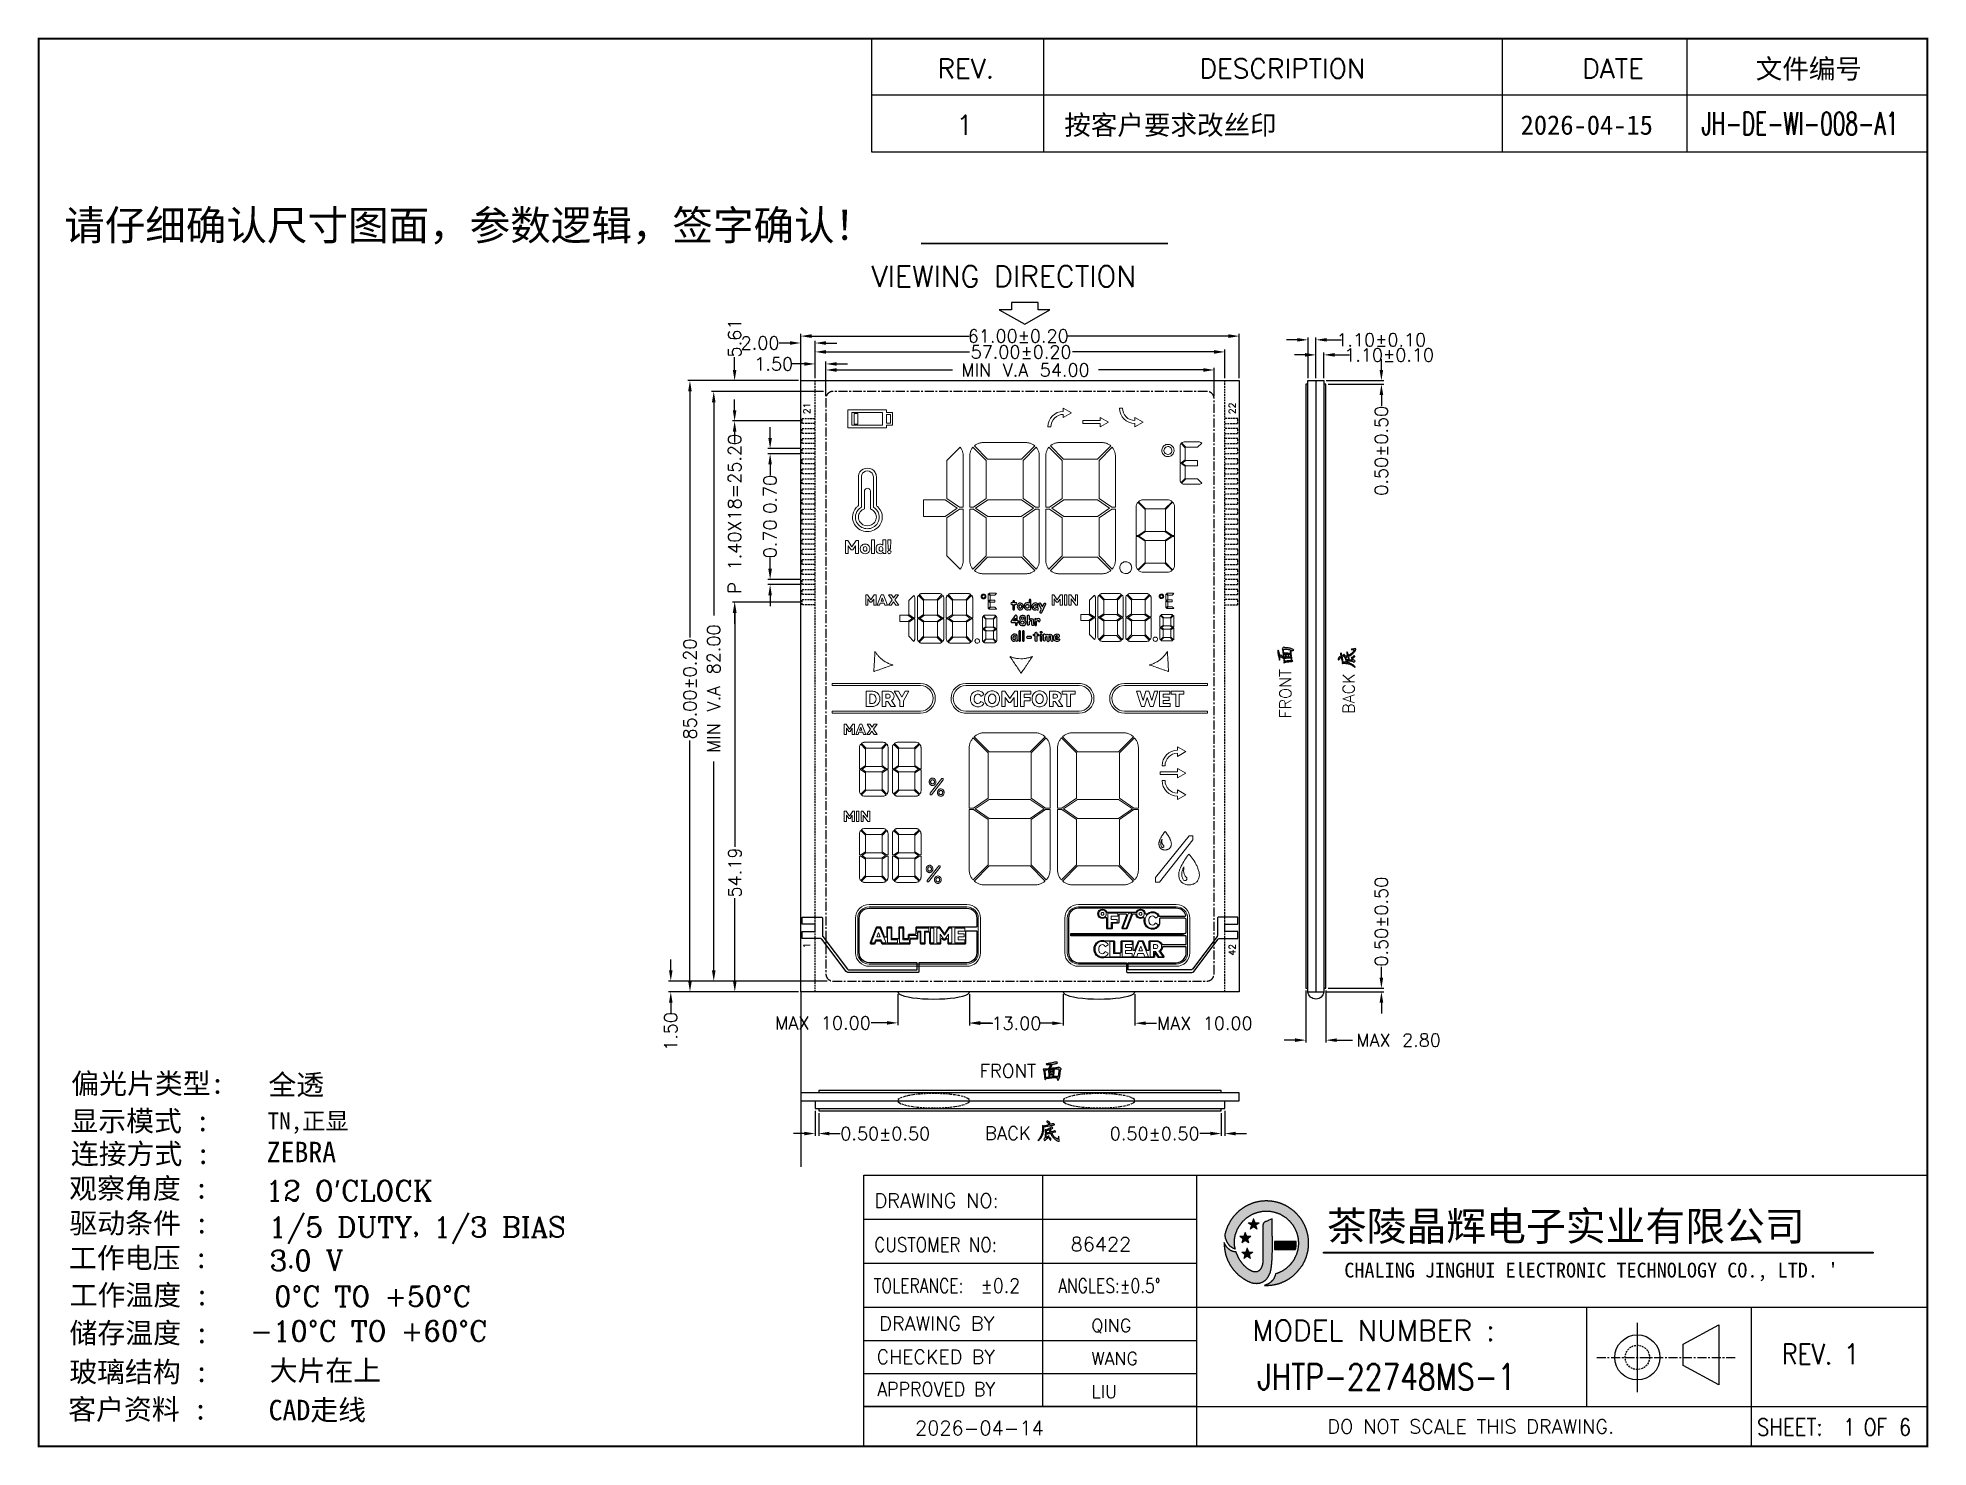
# Model space of a CAD drawing. Header units: millimetres. Extents: x 426 to 1899, y -1707 to -647.
# Drawn here: x 426.4 to 689.4, y -923.9 to -728 of the extents above; entities that cross this region are included whole.
import ezdxf
from ezdxf.enums import TextEntityAlignment as Align

# ---------------------------------------------------------------- set-up
doc = ezdxf.new("R2010")
doc.units = ezdxf.units.MM
doc.linetypes.add('CENTER', pattern=[2, 1.25, -0.25, 0.25, -0.25])
doc.linetypes.add('HIDDEN', pattern=[0.375, 0.25, -0.125])
for name, color, linetype in [('C', 1, 'Continuous'), ('dim', 4, 'Continuous'), ('SEG', 42, 'Continuous'), ('SPEC', 2, 'Continuous'), ('SY', 5, 'Continuous'), ('触摸键', 6, 'Continuous')]:
    doc.layers.add(name, color=color, linetype=linetype)
doc.styles.add('1', font='simhei_0.ttf', dxfattribs={"height": 3})
doc.styles.add('4534', font='simhei_0.ttf')
doc.styles.add('ROMANC', font='ROMANC.SHX', dxfattribs={"bigfont": 'AllInOneBig.shx'})
doc.styles.add('ROMANS', font='ROMANS.shx', dxfattribs={"bigfont": 'AllInOneBig.shx'})
doc.styles.get("Standard").update_dxf_attribs({"font": 'txt', "bigfont": 'AllInOneBig.shx'})
doc.styles.add('style1', font='simhei_0.ttf', dxfattribs={"width": 0.8, "height": 0.035})
doc.styles.add('样式 1', font='simhei_0.ttf')
doc.styles.add('蜀山软件', font='simhei_0.ttf')
doc.dimstyles.new('LCDDIM', dxfattribs={"dimtxt": 1.8, "dimasz": 1.5, "dimexe": 0.3175, "dimexo": 0.3175, "dimgap": 0.254, "dimtad": 0, "dimzin": 0, "dimdsep": 46, "dimtxsty": 'Standard', "dimcen": 0.09, "dimadec": 0, "dimazin": 0, "dimtfac": 1, "dimtofl": 0, "dimtmove": 0, "dimatfit": 0, "dimfxl": 1, "dimtolj": 1, "dimtzin": 0, "dimarcsym": 0})

msp = doc.modelspace()

# ---------------------------------------------------------------- texts
at = {"style": 'ROMANS'}
for s, height, p in [('21', 0.9457, (533.365, -779.475)), ('22', 0.9457, (592.541, -779.475)), ('FRONT', 1.6197, (599.945, -819.145)), ('BACK', 1.6197, (608.74, -819.145)), ('1', 0.946, (533.346, -854.16)), ('42', 0.9457, (592.522, -854.76))]:
    msp.add_text(s, height=height, rotation=90, dxfattribs=at).set_placement(p, align=Align.MIDDLE)
for s, p in [('FRONT', (561.334, -871.618)), ('BACK', (561.334, -880.269))]:
    msp.add_text(s, height=1.851, dxfattribs=at).set_placement(p, align=Align.MIDDLE)
at = {"layer": 'SPEC', "style": 'ROMANS'}
for s, height, p in [('REV.', 2.706, (551.527, -733.571)), ('DESCRIPTION', 2.70603, (587.972, -733.571)), ('DATE', 2.706, (641.22, -733.571)), ('VIEWING DIRECTION', 2.92219, (542.341, -762.591)), ('DRAWING NO:', 1.96845, (542.761, -890.632)), ('DRAWING BY', 1.9685, (543.428, -907.709)), ('MODEL NUMBER :', 2.87685, (595.32, -909.128)), ('DO NOT SCALE THIS DRAWING.', 1.96845, (605.765, -922.029))]:
    msp.add_text(s, height=height, dxfattribs=at).set_placement(p)
at = {"layer": 'SPEC', "color": 120}
for s, height, style, p in [('文件编号', 2.706, '样式 1', (665.371, -733.613)), ('1', 2.706, 'ROMANS', (554.152, -741.429)), ('按客户要求改丝印', 2.706, '蜀山软件', (569.176, -741.429)), ('2026-04-15', 2.706, '蜀山软件', (632.655, -741.429)), ('86422', 1.9685, 'ROMANS', (570.049, -896.695)), ('QING', 1.781, 'ROMANS', (572.934, -907.901)), ('WANG', 1.781, 'ROMANS', (572.934, -912.494)), ('LIU', 1.781, 'ROMANS', (572.934, -917.088)), ('2026-04-14', 1.9685, 'ROMANS', (548.422, -922.248))]:
    msp.add_text(s, height=height, dxfattribs=dict(at, style=style)).set_placement(p)
at = {"layer": 'SPEC', "color": 120, "style": 'ROMANS', "width": 0.608469}
msp.add_text('JH-DE-WI-008-A1', height=3.12, dxfattribs=at).set_placement((657.824, -741.429), (685.216, -741.429), align=Align.FIT)
at = {"layer": 'SPEC', "color": 1, "lineweight": 30, "style": '4534'}
msp.add_text('请仔细确认尺寸图面，参数逻辑，签字确认！', height=4.13508, dxfattribs=at).set_placement((430.05, -756.087))
at = {"layer": 'SPEC', "lineweight": -3}
for s, height, style, p in [('偏光片类型:', 2.842, 'style1', (431.025, -874.781)), ('全透', 2.842, 'style1', (458.449, -874.946)), ('显示模式 :', 2.842, 'style1', (430.911, -879.996)), ('TN,正显', 2.3683, 'style1', (458.334, -879.745)), ('连接方式 :', 2.842, 'style1', (430.971, -884.554)), ('ZEBRA', 2.842, 'style1', (458.211, -884.303)), ('观察角度 :', 2.842, 'style1', (430.743, -889.36)), ("12 O'CLOCK", 2.842, 'ROMANC', (458.072, -889.678)), ('驱动条件 :', 2.842, 'style1', (430.775, -894.194)), ('1/5 DUTY, 1/3 BIAS', 2.84197, 'ROMANC', (458.502, -894.724)), ('工作电压 :', 2.842, 'style1', (430.706, -899.032)), ('3.0 V', 2.842, 'ROMANC', (458.63, -899.392)), ('工作温度 :', 2.842, 'style1', (430.812, -904.204)), ('0%%DC TO +50%%DC', 2.84197, 'ROMANC', (459.241, -904.374)), ('储存温度 :', 2.842, 'style1', (430.787, -909.468)), ('-10%%DC TO +60%%DC', 2.84197, 'ROMANC', (455.908, -909.19)), ('玻璃结构 :', 2.842, 'style1', (430.753, -914.876)), ('大片在上', 2.842, 'style1', (458.626, -914.683)), ('客户资料 :', 2.842, 'style1', (430.605, -920.091)), ('CAD走线', 2.842, 'style1', (458.488, -920.187))]:
    msp.add_text(s, height=height, dxfattribs=dict(at, style=style)).set_placement(p)
at = {"layer": 'SPEC', "style": 'ROMANS'}
for s, height, width, p in [('CUSTOMER NO:', 1.96845, 0.86, (542.761, -896.756)), ('TOLERANCE:', 1.9685, 0.8, (542.653, -902.452)), ('%%P0.2', 1.9685, 0.9, (557.561, -902.452)), ('ANGLES:%%P0.5%%D', 1.96845, 0.8, (568.328, -902.452)), ('CHECKED BY', 1.9685, 0.98, (543.068, -912.361)), ('APPROVED BY', 1.96845, 0.9, (543.159, -916.846)), ('SHEET:', 2.3621, 0.85, (665.542, -922.322)), ('OF', 2.3621, 0.8, (680.384, -922.322))]:
    msp.add_text(s, height=height, dxfattribs=dict(at, width=width)).set_placement(p)
at = {"layer": 'SPEC', "color": 120, "style": 'ROMANS'}
for s, height, width, p in [('REV. 1', 2.8346, 0.85, (668.995, -912.409)), ('JHTP-22748MS-1', 3.59607, 0.8, (596.047, -915.941)), ('1', 2.362, 0.8, (677.56, -922.322)), ('6', 2.362, 0.8, (685.312, -922.322))]:
    msp.add_text(s, height=height, dxfattribs=dict(at, width=width)).set_placement(p)

# ---------------------------------------------------------------- blocks, each defined once
blk = doc.blocks.new('3')
h = blk.add_hatch(color=150)
h.set_gradient(color1=(59, 131, 247), color2=(30, 113, 246), rotation=15, tint=0.18, name='INVCYLINDER')
edge = h.paths.add_edge_path()
edge.add_spline(control_points=[(5.76, 2.63), (5.82, 2.67), (6.5, 3.36), (6.69, 3.77), (6.96, 4.3), (7.1, 4.88), (7.1, 5.47), (7.1, 5.57), (7.1, 5.68), (7.09, 5.79), (7.01, 6.7), (6.59, 7.55), (5.91, 8.18), (5.23, 8.81), (4.34, 9.16), (3.41, 9.16), (1.74, 9.16), (0.33, 8.04), (-0.13, 6.52), (-0.13, 6.52), (-0.23, 6.19), (-0.23, 6.19), (-0.21, 6.08), (-0.19, 5.79), (0.1, 5.36), (0.24, 5.16), (0.52, 5.04), (0.72, 4.95), (0.62, 5.17), (0.61, 5.49), (0.62, 5.63), (0.7, 7.11), (1.93, 8.27), (3.41, 8.27), (4.03, 8.27), (4.62, 8.07), (5.11, 7.7), (5.42, 7.46), (5.69, 7.14), (5.88, 6.8), (6.07, 6.44), (6.18, 6.03), (6.21, 5.62), (6.21, 5.57), (6.21, 5.52), (6.21, 5.47), (6.21, 5.28), (6.19, 5.1), (6.16, 4.91), (6.16, 4.91), (6.15, 4.91), (6.15, 4.91), (5.97, 4), (5.35, 3.24), (4.49, 2.88), (4.39, 2.85), (4.31, 2.81), (4.22, 2.79), (4.18, 2.61), (4.01, 2), (3.24, 1.78), (3.3, 1.78), (3.36, 1.78), (3.41, 1.78), (4.27, 1.78), (5.1, 2.08), (5.76, 2.63)], knot_values=[0, 0, 0, 0, 1, 1, 1, 2, 2, 2, 3, 3, 3, 4, 4, 4, 5, 5, 5, 6, 6, 6, 7, 7, 7, 8, 8, 8, 9, 9, 9, 10, 10, 10, 11, 11, 11, 12, 12, 12, 13, 13, 13, 14, 14, 14, 15, 15, 15, 16, 16, 16, 17, 17, 17, 18, 18, 18, 19, 19, 19, 20, 20, 20, 21, 21, 21, 22, 22, 22, 22], degree=3, periodic=0)
h = blk.add_hatch(color=150)
h.set_gradient(color1=(44, 122, 246), color2=(30, 113, 246), rotation=15, tint=0.18, name='INVCYLINDER')
edge = h.paths.add_edge_path()
edge.add_spline(control_points=[(3.65, 2.68), (3.65, 2.68), (3.65, 2.68), (3.65, 2.68), (3.65, 2.68), (3.66, 2.69), (3.66, 2.69), (3.7, 2.79), (3.73, 2.87), (3.75, 2.92), (3.75, 2.93), (3.76, 2.95), (3.76, 2.96), (3.76, 2.96), (3.76, 2.97), (3.76, 2.97), (3.8, 3.08), (3.82, 3.22), (3.85, 3.39), (3.85, 3.39), (3.85, 3.4), (3.85, 3.4), (3.88, 3.6), (3.9, 3.82), (3.91, 4.08), (3.91, 4.08), (3.91, 4.11), (3.91, 4.11), (3.93, 4.37), (3.94, 4.64), (3.94, 4.91), (3.94, 5.15), (3.94, 5.39), (3.94, 5.62), (3.94, 6), (3.93, 6.37), (3.92, 6.66), (3.92, 6.94), (3.91, 7.16), (3.91, 7.28), (3.91, 7.28), (3.92, 7.59), (3.92, 7.59), (3.92, 7.59), (3.64, 7.47), (3.64, 7.47), (3.6, 7.45), (3.56, 7.43), (3.53, 7.41), (3.5, 7.4), (3.45, 7.38), (3.44, 7.38), (3.32, 7.37), (3.11, 7.3), (3.11, 7), (3.11, 7), (3.11, 6.72), (3.11, 6.72), (3.11, 6.3), (3.11, 5.48), (3.11, 4.82), (3.11, 4.36), (3.11, 4.04), (3.1, 3.9), (3.1, 3.86), (3.1, 3.84), (3.1, 3.83), (3.07, 3.58), (3.02, 3.32), (2.85, 3.13), (2.74, 3.01), (2.61, 2.96), (2.46, 2.96), (2.32, 2.96), (2.17, 3.01), (2.01, 3.1), (1.5, 3.4), (1.12, 3.84), (0.85, 4.47), (0.82, 4.55), (0.79, 4.62), (0.76, 4.7), (0.25, 4.7), (-0.1, 5.2), (-0.1, 5.2), (-0.19, 5.32), (-0.24, 5.44), (-0.28, 5.54), (-0.28, 5.52), (-0.28, 5.49), (-0.28, 5.47), (-0.28, 3.93), (0.69, 2.54), (2.13, 2.01), (2.13, 2.01), (2.46, 1.95), (2.7, 1.97), (3.23, 2.02), (3.51, 2.4), (3.65, 2.68)], knot_values=[0, 0, 0, 0, 1, 1, 1, 2, 2, 2, 3, 3, 3, 4, 4, 4, 5, 5, 5, 6, 6, 6, 7, 7, 7, 8, 8, 8, 9, 9, 9, 10, 10, 10, 11, 11, 11, 12, 12, 12, 13, 13, 13, 14, 14, 14, 15, 15, 15, 16, 16, 16, 17, 17, 17, 18, 18, 18, 19, 19, 19, 20, 20, 20, 21, 21, 21, 22, 22, 22, 23, 23, 23, 24, 24, 24, 25, 25, 25, 26, 26, 26, 27, 27, 27, 28, 28, 28, 29, 29, 29, 30, 30, 30, 31, 31, 31, 32, 32, 32, 33, 33, 33, 33], degree=3, periodic=0)
h = blk.add_hatch(color=150)
h.set_gradient(color1=(40, 119, 246), color2=(10, 96, 235), centered=1, tint=0.79, name='SPHERICAL')
edge = h.paths.add_edge_path()
edge.add_spline(control_points=[(6.02, 5.62), (6.02, 5.62), (4.13, 5.62), (4.13, 5.62), (4.13, 5.39), (4.13, 5.15), (4.13, 4.91), (4.13, 4.91), (5.97, 4.91), (5.97, 4.91), (6, 5.1), (6.02, 5.28), (6.02, 5.47), (6.02, 5.52), (6.02, 5.57), (6.02, 5.62)], knot_values=[0, 0, 0, 0, 1, 1, 1, 2, 2, 2, 3, 3, 3, 4, 4, 4, 5, 5, 5, 5], degree=3, periodic=0)
h = blk.add_hatch(color=150)
h.set_gradient(color1=(59, 131, 247), color2=(30, 113, 246), rotation=15, tint=0.18, name='INVCYLINDER')
h.paths.add_polyline_path([(8.41, 4.61), (8.41, 4.68), (56.42, 4.68), (56.42, 4.61)])
at = {"layer": 'SEG', "true_color": 0xe50011}
h = blk.add_hatch(color=12, dxfattribs=at)
h.dxf.hatch_style = 2
h.paths.add_polyline_path([(2.3, 7.61), (2.43, 7.27), (2.79, 7.26), (2.5, 7.04), (2.6, 6.69), (2.3, 6.89), (2, 6.69), (2.1, 7.04), (1.82, 7.26), (2.18, 7.27)])
h = blk.add_hatch(color=12, dxfattribs=at)
h.dxf.hatch_style = 2
h.paths.add_polyline_path([(1.74, 5.05), (1.87, 4.71), (2.23, 4.69), (1.94, 4.47), (2.04, 4.12), (1.74, 4.33), (1.44, 4.12), (1.54, 4.47), (1.26, 4.69), (1.62, 4.71)])
at = {"layer": '触摸键', "true_color": 0xe50011}
h = blk.add_hatch(color=12, dxfattribs=at)
h.dxf.hatch_style = 2
h.paths.add_polyline_path([(1.57, 6.43), (1.7, 6.09), (2.06, 6.08), (1.78, 5.86), (1.88, 5.51), (1.57, 5.71), (1.27, 5.51), (1.37, 5.86), (1.09, 6.08), (1.45, 6.09)])
at = {"color": 152, "true_color": 0x0852c9}
for points in [[(5.76, 2.63), (5.79, 2.65), (5.81, 2.68), (5.84, 2.7), (5.86, 2.73), (5.89, 2.75), (5.91, 2.78), (5.94, 2.8), (5.96, 2.83), (5.99, 2.85), (6.01, 2.88), (6.04, 2.91), (6.06, 2.93), (6.08, 2.96), (6.11, 2.98), (6.13, 3.01), (6.15, 3.04), (6.18, 3.06), (6.2, 3.09), (6.22, 3.12), (6.25, 3.14), (6.27, 3.17), (6.29, 3.2), (6.32, 3.22), (6.34, 3.25), (6.36, 3.28), (6.38, 3.31), (6.4, 3.33), (6.43, 3.36), (6.45, 3.39), (6.47, 3.42), (6.49, 3.45), (6.51, 3.48), (6.53, 3.5), (6.55, 3.53), (6.57, 3.56), (6.59, 3.59), (6.61, 3.62), (6.63, 3.65), (6.64, 3.68), (6.66, 3.72), (6.67, 3.75), (6.69, 3.77), (6.7, 3.81), (6.72, 3.84), (6.73, 3.87), (6.75, 3.9), (6.76, 3.93), (6.78, 3.97), (6.79, 4), (6.81, 4.03), (6.82, 4.06), (6.83, 4.1), (6.85, 4.13), (6.86, 4.16), (6.87, 4.19), (6.88, 4.23), (6.9, 4.26), (6.91, 4.29), (6.92, 4.33), (6.93, 4.36), (6.94, 4.4), (6.95, 4.43), (6.96, 4.46), (6.97, 4.5), (6.98, 4.53), (6.99, 4.57), (7, 4.6), (7, 4.63), (7.01, 4.67), (7.02, 4.7), (7.03, 4.74), (7.03, 4.77), (7.04, 4.81), (7.05, 4.84), (7.05, 4.88), (7.06, 4.91), (7.06, 4.95), (7.07, 4.98), (7.07, 5.02), (7.08, 5.05), (7.08, 5.09), (7.08, 5.12), (7.09, 5.16), (7.09, 5.19), (7.09, 5.23), (7.09, 5.26), (7.1, 5.3), (7.1, 5.33), (7.1, 5.37), (7.1, 5.4), (7.1, 5.44), (7.1, 5.47), (7.1, 5.5), (7.1, 5.54), (7.1, 5.58), (7.1, 5.61), (7.1, 5.65), (7.09, 5.68), (7.09, 5.72), (7.09, 5.75), (7.09, 5.79), (7.09, 5.79), (7.08, 5.82), (7.08, 5.86), (7.08, 5.89), (7.07, 5.93), (7.07, 5.96), (7.06, 6), (7.06, 6.03), (7.05, 6.07), (7.05, 6.1), (7.04, 6.14), (7.03, 6.17), (7.03, 6.21), (7.02, 6.24), (7.01, 6.27), (7, 6.31), (7, 6.34), (6.99, 6.38), (6.98, 6.41), (6.97, 6.45), (6.96, 6.48), (6.95, 6.51), (6.94, 6.55), (6.93, 6.58), (6.92, 6.62), (6.91, 6.65), (6.9, 6.68), (6.88, 6.72), (6.87, 6.75), (6.86, 6.78), (6.85, 6.81), (6.83, 6.85), (6.82, 6.88), (6.81, 6.91), (6.79, 6.95), (6.78, 6.98), (6.76, 7.01), (6.75, 7.04), (6.73, 7.07), (6.72, 7.11), (6.7, 7.14), (6.69, 7.17), (6.67, 7.2), (6.65, 7.23), (6.64, 7.26), (6.62, 7.29), (6.6, 7.32), (6.58, 7.35), (6.57, 7.38), (6.55, 7.41), (6.53, 7.44), (6.51, 7.47), (6.49, 7.5), (6.47, 7.53), (6.45, 7.56), (6.43, 7.59), (6.41, 7.62), (6.39, 7.65), (6.37, 7.68), (6.35, 7.7), (6.32, 7.73), (6.3, 7.76), (6.28, 7.79), (6.26, 7.81), (6.24, 7.84), (6.21, 7.87), (6.19, 7.9), (6.17, 7.92), (6.14, 7.95), (6.12, 7.97), (6.1, 8), (6.07, 8.03), (6.05, 8.05), (6.02, 8.08), (6, 8.1), (5.97, 8.13), (5.95, 8.15), (5.92, 8.17), (5.91, 8.18), (5.89, 8.2), (5.86, 8.23), (5.83, 8.25), (5.81, 8.27), (5.78, 8.3), (5.75, 8.32), (5.73, 8.34), (5.7, 8.36), (5.67, 8.39), (5.64, 8.41), (5.61, 8.43), (5.59, 8.45), (5.56, 8.47), (5.53, 8.49), (5.5, 8.51), (5.47, 8.53), (5.44, 8.55), (5.41, 8.57), (5.38, 8.59), (5.35, 8.61), (5.32, 8.63), (5.29, 8.64), (5.26, 8.66), (5.23, 8.68), (5.2, 8.7), (5.17, 8.71), (5.14, 8.73), (5.11, 8.75), (5.07, 8.76), (5.04, 8.78), (5.01, 8.79), (4.98, 8.81), (4.95, 8.82), (4.91, 8.84), (4.88, 8.85), (4.85, 8.87), (4.82, 8.88), (4.78, 8.89), (4.75, 8.91), (4.72, 8.92), (4.69, 8.93), (4.65, 8.94), (4.62, 8.96), (4.59, 8.97), (4.55, 8.98), (4.52, 8.99), (4.48, 9), (4.45, 9.01), (4.42, 9.02), (4.38, 9.03), (4.35, 9.04), (4.31, 9.05), (4.28, 9.06), (4.25, 9.06), (4.21, 9.07), (4.18, 9.08), (4.14, 9.09), (4.11, 9.09), (4.07, 9.1), (4.04, 9.1), (4, 9.11), (3.97, 9.12), (3.93, 9.12), (3.9, 9.13), (3.86, 9.13), (3.83, 9.13), (3.79, 9.14), (3.76, 9.14), (3.72, 9.15), (3.69, 9.15), (3.65, 9.15), (3.62, 9.15), (3.58, 9.15), (3.55, 9.16), (3.51, 9.16), (3.48, 9.16), (3.44, 9.16), (3.41, 9.16), (3.38, 9.16), (3.34, 9.16), (3.3, 9.16), (3.27, 9.16), (3.23, 9.15), (3.2, 9.15), (3.16, 9.15), (3.13, 9.15), (3.09, 9.14), (3.06, 9.14), (3.02, 9.14), (2.99, 9.13), (2.95, 9.13), (2.92, 9.13), (2.88, 9.12), (2.85, 9.12), (2.81, 9.11), (2.78, 9.1), (2.74, 9.1), (2.71, 9.09), (2.67, 9.08), (2.64, 9.08), (2.61, 9.07), (2.57, 9.06), (2.54, 9.05), (2.5, 9.05), (2.47, 9.04), (2.43, 9.03), (2.4, 9.02), (2.37, 9.01), (2.33, 9), (2.3, 8.99), (2.26, 8.98), (2.23, 8.96), (2.2, 8.95), (2.16, 8.94), (2.13, 8.93), (2.1, 8.92), (2.07, 8.9), (2.03, 8.89), (2, 8.88), (1.97, 8.86), (1.94, 8.85), (1.9, 8.84), (1.87, 8.82), (1.84, 8.81), (1.81, 8.79), (1.78, 8.78), (1.74, 8.76), (1.71, 8.74), (1.68, 8.73), (1.65, 8.71), (1.62, 8.69), (1.59, 8.68), (1.56, 8.66), (1.53, 8.64), (1.5, 8.62), (1.47, 8.6), (1.44, 8.58), (1.41, 8.57), (1.38, 8.55), (1.35, 8.53), (1.32, 8.51), (1.29, 8.49), (1.26, 8.47), (1.23, 8.45), (1.2, 8.42), (1.18, 8.4), (1.15, 8.38), (1.12, 8.36), (1.09, 8.34), (1.07, 8.31), (1.04, 8.29), (1.01, 8.27), (0.99, 8.25), (0.96, 8.22), (0.93, 8.2), (0.91, 8.18), (0.88, 8.15), (0.86, 8.13), (0.83, 8.1), (0.8, 8.08), (0.78, 8.05), (0.76, 8.03), (0.73, 8), (0.71, 7.98), (0.68, 7.95), (0.66, 7.92), (0.64, 7.9), (0.61, 7.87), (0.59, 7.84), (0.57, 7.82), (0.55, 7.79), (0.52, 7.76), (0.5, 7.73), (0.48, 7.71), (0.46, 7.68), (0.44, 7.65), (0.42, 7.62), (0.4, 7.59), (0.38, 7.56), (0.36, 7.53), (0.34, 7.5), (0.32, 7.48), (0.3, 7.45), (0.28, 7.42), (0.26, 7.39), (0.24, 7.36), (0.22, 7.32), (0.21, 7.29), (0.19, 7.26), (0.17, 7.23), (0.16, 7.2), (0.14, 7.17), (0.12, 7.14), (0.11, 7.11), (0.09, 7.08), (0.08, 7.04), (0.06, 7.01), (0.05, 6.98), (0.03, 6.95), (0.02, 6.92), (0, 6.88), (-0.01, 6.85), (-0.02, 6.82), (-0.04, 6.78), (-0.05, 6.75), (-0.06, 6.72), (-0.07, 6.68), (-0.08, 6.65), (-0.09, 6.62), (-0.11, 6.58), (-0.12, 6.55), (-0.13, 6.52), (-0.13, 6.52), (-0.14, 6.48), (-0.15, 6.45), (-0.16, 6.42), (-0.17, 6.38), (-0.18, 6.35), (-0.19, 6.31), (-0.2, 6.28), (-0.21, 6.25), (-0.22, 6.21), (-0.23, 6.19), (-0.23, 6.16), (-0.22, 6.12), (-0.22, 6.09), (-0.21, 6.06), (-0.2, 6.02), (-0.19, 5.99), (-0.19, 5.95), (-0.18, 5.92), (-0.17, 5.88), (-0.15, 5.85), (-0.14, 5.82), (-0.13, 5.78), (-0.12, 5.75), (-0.1, 5.72), (-0.09, 5.69), (-0.07, 5.66), (-0.06, 5.62), (-0.04, 5.59), (-0.02, 5.56), (-0.01, 5.53), (0.01, 5.5), (0.03, 5.47), (0.05, 5.44), (0.07, 5.41), (0.09, 5.38), (0.1, 5.36), (0.12, 5.33), (0.15, 5.3), (0.17, 5.28), (0.2, 5.25), (0.22, 5.23), (0.25, 5.21), (0.28, 5.19), (0.31, 5.17), (0.33, 5.15), (0.36, 5.13), (0.4, 5.11), (0.43, 5.09), (0.46, 5.07), (0.49, 5.06), (0.52, 5.04), (0.55, 5.03), (0.58, 5.01), (0.62, 5), (0.65, 4.98), (0.68, 4.97), (0.71, 4.95), (0.72, 4.95), (0.7, 4.99), (0.69, 5.02), (0.68, 5.05), (0.67, 5.09), (0.66, 5.12), (0.65, 5.16), (0.65, 5.19), (0.64, 5.22), (0.63, 5.26), (0.63, 5.29), (0.63, 5.33), (0.62, 5.37), (0.62, 5.4), (0.62, 5.44), (0.62, 5.47), (0.62, 5.51), (0.62, 5.54), (0.62, 5.58), (0.62, 5.61), (0.62, 5.63), (0.62, 5.67), (0.62, 5.7), (0.62, 5.74), (0.63, 5.77), (0.63, 5.81), (0.64, 5.84), (0.64, 5.88), (0.65, 5.91), (0.65, 5.95), (0.66, 5.98), (0.67, 6.02), (0.67, 6.05), (0.68, 6.09), (0.69, 6.12), (0.7, 6.16), (0.7, 6.19), (0.71, 6.22), (0.72, 6.26), (0.73, 6.29), (0.74, 6.33), (0.76, 6.36), (0.77, 6.39), (0.78, 6.43), (0.79, 6.46), (0.8, 6.49), (0.82, 6.52), (0.83, 6.56), (0.84, 6.59), (0.86, 6.62), (0.87, 6.65), (0.89, 6.69), (0.9, 6.72), (0.92, 6.75), (0.94, 6.78), (0.95, 6.81), (0.97, 6.84), (0.99, 6.87), (1.01, 6.9), (1.02, 6.93), (1.04, 6.96), (1.06, 6.99), (1.08, 7.02), (1.1, 7.05), (1.12, 7.08), (1.14, 7.11), (1.16, 7.14), (1.18, 7.17), (1.21, 7.19), (1.23, 7.22), (1.25, 7.25), (1.27, 7.28), (1.3, 7.3), (1.32, 7.33), (1.34, 7.36), (1.37, 7.38), (1.39, 7.41), (1.42, 7.43), (1.44, 7.46), (1.47, 7.48), (1.49, 7.51), (1.52, 7.53), (1.54, 7.55), (1.57, 7.58), (1.6, 7.6), (1.62, 7.62), (1.65, 7.65), (1.68, 7.67), (1.71, 7.69), (1.73, 7.71), (1.76, 7.73), (1.79, 7.75), (1.82, 7.77), (1.85, 7.79), (1.88, 7.81), (1.91, 7.83), (1.94, 7.85), (1.97, 7.87), (2, 7.89), (2.03, 7.9), (2.06, 7.92), (2.09, 7.94), (2.12, 7.95), (2.15, 7.97), (2.19, 7.99), (2.22, 8), (2.25, 8.02), (2.28, 8.03), (2.31, 8.05), (2.35, 8.06), (2.38, 8.07), (2.41, 8.09), (2.45, 8.1), (2.48, 8.11), (2.51, 8.12), (2.55, 8.13), (2.58, 8.14), (2.61, 8.15), (2.65, 8.16), (2.68, 8.17), (2.71, 8.18), (2.75, 8.19), (2.78, 8.2), (2.82, 8.21), (2.85, 8.21), (2.89, 8.22), (2.92, 8.23), (2.96, 8.23), (2.99, 8.24), (3.03, 8.24), (3.06, 8.25), (3.1, 8.25), (3.13, 8.25), (3.17, 8.26), (3.2, 8.26), (3.24, 8.26), (3.27, 8.27), (3.31, 8.27), (3.34, 8.27), (3.38, 8.27), (3.41, 8.27), (3.45, 8.27), (3.48, 8.27), (3.52, 8.27), (3.55, 8.27), (3.59, 8.26), (3.62, 8.26), (3.66, 8.26), (3.69, 8.25), (3.73, 8.25), (3.76, 8.25), (3.8, 8.24), (3.83, 8.24), (3.87, 8.23), (3.9, 8.23), (3.94, 8.22), (3.97, 8.21), (4.01, 8.21), (4.04, 8.2), (4.08, 8.19), (4.11, 8.18), (4.14, 8.17), (4.18, 8.16), (4.21, 8.15), (4.25, 8.14), (4.28, 8.13), (4.31, 8.12), (4.35, 8.11), (4.38, 8.1), (4.41, 8.08), (4.45, 8.07), (4.48, 8.06), (4.51, 8.05), (4.54, 8.03), (4.58, 8.02), (4.61, 8), (4.64, 7.99), (4.67, 7.97), (4.7, 7.95), (4.73, 7.94), (4.76, 7.92), (4.79, 7.9), (4.83, 7.89), (4.86, 7.87), (4.89, 7.85), (4.92, 7.83), (4.95, 7.81), (4.97, 7.79), (5, 7.77), (5.03, 7.75), (5.06, 7.73), (5.09, 7.71), (5.11, 7.7), (5.14, 7.67), (5.16, 7.65), (5.19, 7.63), (5.22, 7.61), (5.25, 7.58), (5.27, 7.56), (5.3, 7.54), (5.32, 7.51), (5.35, 7.49), (5.37, 7.46), (5.4, 7.44), (5.42, 7.41), (5.45, 7.39), (5.47, 7.36), (5.5, 7.34), (5.52, 7.31), (5.54, 7.28), (5.57, 7.26), (5.59, 7.23), (5.61, 7.2), (5.63, 7.17), (5.65, 7.15), (5.67, 7.12), (5.69, 7.09), (5.72, 7.06), (5.73, 7.03), (5.75, 7), (5.77, 6.97), (5.79, 6.94), (5.81, 6.91), (5.83, 6.88), (5.85, 6.85), (5.86, 6.82), (5.88, 6.8), (5.89, 6.77), (5.91, 6.74), (5.92, 6.7), (5.94, 6.67), (5.95, 6.64), (5.97, 6.61), (5.98, 6.58), (6, 6.54), (6.01, 6.51), (6.02, 6.48), (6.04, 6.44), (6.05, 6.41), (6.06, 6.38), (6.07, 6.34), (6.08, 6.31), (6.09, 6.28), (6.1, 6.24), (6.11, 6.21), (6.12, 6.17), (6.13, 6.14), (6.14, 6.11), (6.14, 6.07), (6.15, 6.04), (6.16, 6), (6.17, 5.97), (6.17, 5.93), (6.18, 5.9), (6.18, 5.86), (6.19, 5.83), (6.19, 5.79), (6.2, 5.76), (6.2, 5.72), (6.2, 5.69), (6.2, 5.65), (6.21, 5.62), (6.21, 5.58), (6.21, 5.55), (6.21, 5.51), (6.21, 5.48), (6.21, 5.47), (6.21, 5.43), (6.21, 5.4), (6.21, 5.36), (6.21, 5.33), (6.21, 5.29), (6.2, 5.26), (6.2, 5.22), (6.2, 5.19), (6.19, 5.15), (6.19, 5.12), (6.18, 5.08), (6.18, 5.05), (6.17, 5.01), (6.17, 4.98), (6.16, 4.94), (6.16, 4.91), (6.15, 4.91), (6.15, 4.87), (6.14, 4.84), (6.13, 4.8), (6.12, 4.77), (6.11, 4.73), (6.1, 4.7), (6.09, 4.67), (6.08, 4.63), (6.07, 4.6), (6.06, 4.57), (6.05, 4.53), (6.04, 4.5), (6.03, 4.47), (6.01, 4.43), (6, 4.4), (5.99, 4.37), (5.97, 4.34), (5.96, 4.3), (5.94, 4.27), (5.93, 4.24), (5.91, 4.21), (5.9, 4.18), (5.88, 4.15), (5.86, 4.11), (5.85, 4.08), (5.83, 4.05), (5.81, 4.02), (5.79, 3.99), (5.77, 3.96), (5.75, 3.93), (5.73, 3.9), (5.71, 3.87), (5.69, 3.85), (5.67, 3.82), (5.65, 3.79), (5.63, 3.76), (5.61, 3.73), (5.59, 3.71), (5.56, 3.68), (5.54, 3.65), (5.52, 3.62), (5.49, 3.6), (5.47, 3.57), (5.45, 3.55), (5.42, 3.52), (5.4, 3.5), (5.37, 3.47), (5.35, 3.45), (5.32, 3.42), (5.3, 3.4), (5.27, 3.37), (5.24, 3.35), (5.22, 3.33), (5.19, 3.31), (5.16, 3.28), (5.13, 3.26), (5.11, 3.24), (5.08, 3.22), (5.05, 3.2), (5.02, 3.18), (4.99, 3.16), (4.96, 3.14), (4.93, 3.12), (4.9, 3.1), (4.87, 3.08), (4.84, 3.06), (4.81, 3.04), (4.78, 3.03), (4.75, 3.01), (4.72, 2.99), (4.69, 2.98), (4.66, 2.96), (4.62, 2.95), (4.59, 2.93), (4.56, 2.92), (4.53, 2.9), (4.5, 2.89), (4.49, 2.88), (4.45, 2.87), (4.42, 2.86), (4.39, 2.84), (4.35, 2.83), (4.32, 2.82), (4.29, 2.81), (4.25, 2.8), (4.22, 2.79), (4.22, 2.79), (4.21, 2.75), (4.2, 2.72), (4.19, 2.68), (4.18, 2.65), (4.17, 2.62), (4.16, 2.58), (4.14, 2.55), (4.13, 2.52), (4.12, 2.49), (4.1, 2.46), (4.08, 2.42), (4.07, 2.39), (4.05, 2.36), (4.03, 2.33), (4.01, 2.31), (3.99, 2.28), (3.97, 2.25), (3.94, 2.22), (3.92, 2.19), (3.9, 2.17), (3.87, 2.14), (3.85, 2.12), (3.82, 2.09), (3.79, 2.07), (3.77, 2.05), (3.74, 2.03), (3.71, 2.01), (3.68, 1.99), (3.65, 1.97), (3.62, 1.95), (3.59, 1.93), (3.56, 1.91), (3.53, 1.9), (3.5, 1.88), (3.47, 1.87), (3.43, 1.85), (3.4, 1.84), (3.37, 1.82), (3.34, 1.81), (3.3, 1.8), (3.27, 1.79), (3.24, 1.78), (3.28, 1.78), (3.32, 1.78), (3.35, 1.78), (3.39, 1.78), (3.41, 1.78), (3.45, 1.78), (3.48, 1.78), (3.52, 1.78), (3.55, 1.78), (3.59, 1.78), (3.62, 1.79), (3.66, 1.79), (3.69, 1.79), (3.73, 1.79), (3.76, 1.8), (3.8, 1.8), (3.83, 1.8), (3.87, 1.81), (3.9, 1.81), (3.94, 1.82), (3.97, 1.82), (4.01, 1.83), (4.04, 1.84), (4.08, 1.84), (4.11, 1.85), (4.15, 1.85), (4.18, 1.86), (4.22, 1.87), (4.25, 1.88), (4.28, 1.89), (4.32, 1.89), (4.35, 1.9), (4.39, 1.91), (4.42, 1.92), (4.46, 1.93), (4.49, 1.94), (4.52, 1.95), (4.56, 1.96), (4.59, 1.97), (4.62, 1.99), (4.66, 2), (4.69, 2.01), (4.72, 2.02), (4.76, 2.04), (4.79, 2.05), (4.82, 2.06), (4.85, 2.08), (4.89, 2.09), (4.92, 2.1), (4.95, 2.12), (4.98, 2.13), (5.01, 2.15), (5.05, 2.16), (5.08, 2.18), (5.11, 2.2), (5.14, 2.21), (5.17, 2.23), (5.2, 2.25), (5.23, 2.26), (5.26, 2.28), (5.29, 2.3), (5.32, 2.32), (5.35, 2.34), (5.38, 2.35), (5.41, 2.37), (5.44, 2.39), (5.47, 2.41), (5.5, 2.43), (5.53, 2.45), (5.56, 2.47), (5.59, 2.49), (5.62, 2.51), (5.65, 2.54), (5.67, 2.56), (5.7, 2.58), (5.73, 2.6), (5.76, 2.62)], [(3.65, 2.68), (3.65, 2.68), (3.66, 2.69), (3.67, 2.72), (3.69, 2.75), (3.7, 2.79), (3.71, 2.82), (3.73, 2.85), (3.74, 2.88), (3.75, 2.92), (3.75, 2.92), (3.76, 2.95), (3.76, 2.96), (3.76, 2.97), (3.77, 3), (3.78, 3.04), (3.79, 3.07), (3.8, 3.1), (3.8, 3.14), (3.81, 3.17), (3.82, 3.21), (3.82, 3.24), (3.83, 3.28), (3.84, 3.31), (3.84, 3.35), (3.85, 3.38), (3.85, 3.39), (3.85, 3.4), (3.85, 3.44), (3.86, 3.47), (3.86, 3.51), (3.87, 3.54), (3.87, 3.58), (3.87, 3.61), (3.88, 3.65), (3.88, 3.69), (3.89, 3.72), (3.89, 3.76), (3.89, 3.79), (3.89, 3.83), (3.9, 3.86), (3.9, 3.9), (3.9, 3.93), (3.9, 3.97), (3.91, 4), (3.91, 4.04), (3.91, 4.07), (3.91, 4.08), (3.91, 4.11), (3.92, 4.15), (3.92, 4.18), (3.92, 4.22), (3.92, 4.25), (3.92, 4.29), (3.92, 4.32), (3.93, 4.36), (3.93, 4.39), (3.93, 4.43), (3.93, 4.46), (3.93, 4.5), (3.93, 4.53), (3.93, 4.57), (3.93, 4.61), (3.93, 4.64), (3.94, 4.68), (3.94, 4.71), (3.94, 4.75), (3.94, 4.78), (3.94, 4.82), (3.94, 4.85), (3.94, 4.89), (3.94, 4.91), (3.94, 4.95), (3.94, 4.99), (3.94, 5.02), (3.94, 5.06), (3.94, 5.09), (3.94, 5.13), (3.94, 5.16), (3.94, 5.2), (3.94, 5.23), (3.94, 5.27), (3.94, 5.3), (3.94, 5.34), (3.94, 5.37), (3.94, 5.41), (3.94, 5.44), (3.94, 5.48), (3.94, 5.52), (3.94, 5.55), (3.94, 5.59), (3.94, 5.62), (3.94, 5.65), (3.94, 5.69), (3.94, 5.72), (3.94, 5.76), (3.94, 5.79), (3.94, 5.83), (3.94, 5.86), (3.94, 5.9), (3.94, 5.94), (3.94, 5.97), (3.94, 6.01), (3.94, 6.04), (3.93, 6.08), (3.93, 6.11), (3.93, 6.15), (3.93, 6.18), (3.93, 6.22), (3.93, 6.25), (3.93, 6.29), (3.93, 6.32), (3.93, 6.36), (3.93, 6.39), (3.93, 6.43), (3.93, 6.46), (3.93, 6.5), (3.93, 6.54), (3.92, 6.57), (3.92, 6.61), (3.92, 6.64), (3.92, 6.66), (3.92, 6.7), (3.92, 6.74), (3.92, 6.77), (3.92, 6.81), (3.92, 6.84), (3.92, 6.88), (3.92, 6.91), (3.92, 6.95), (3.92, 6.98), (3.91, 7.02), (3.91, 7.05), (3.91, 7.09), (3.91, 7.12), (3.91, 7.16), (3.91, 7.19), (3.91, 7.23), (3.91, 7.26), (3.91, 7.28), (3.92, 7.59), (3.64, 7.47), (3.61, 7.45), (3.58, 7.44), (3.54, 7.42), (3.53, 7.41), (3.49, 7.4), (3.46, 7.38), (3.44, 7.38), (3.4, 7.37), (3.37, 7.36), (3.33, 7.35), (3.3, 7.34), (3.27, 7.33), (3.24, 7.31), (3.21, 7.28), (3.19, 7.26), (3.17, 7.23), (3.15, 7.2), (3.14, 7.17), (3.13, 7.13), (3.12, 7.1), (3.11, 7.06), (3.11, 7.03), (3.11, 7), (3.11, 6.72), (3.11, 6.69), (3.11, 6.65), (3.11, 6.62), (3.11, 6.58), (3.11, 6.55), (3.11, 6.51), (3.11, 6.48), (3.11, 6.44), (3.11, 6.4), (3.11, 6.37), (3.11, 6.33), (3.11, 6.3), (3.11, 6.26), (3.11, 6.23), (3.11, 6.19), (3.11, 6.16), (3.11, 6.12), (3.11, 6.09), (3.11, 6.05), (3.11, 6.02), (3.11, 5.98), (3.11, 5.95), (3.11, 5.91), (3.11, 5.88), (3.11, 5.84), (3.11, 5.8), (3.11, 5.77), (3.11, 5.73), (3.11, 5.7), (3.11, 5.66), (3.11, 5.63), (3.11, 5.59), (3.11, 5.56), (3.11, 5.52), (3.11, 5.49), (3.11, 5.45), (3.11, 5.42), (3.11, 5.38), (3.11, 5.35), (3.11, 5.31), (3.11, 5.28), (3.11, 5.24), (3.11, 5.2), (3.11, 5.17), (3.11, 5.13), (3.11, 5.1), (3.11, 5.06), (3.11, 5.03), (3.11, 4.99), (3.11, 4.96), (3.11, 4.92), (3.11, 4.89), (3.11, 4.85), (3.11, 4.82), (3.11, 4.78), (3.11, 4.75), (3.11, 4.71), (3.11, 4.68), (3.11, 4.64), (3.11, 4.61), (3.11, 4.57), (3.11, 4.54), (3.11, 4.5), (3.11, 4.47), (3.11, 4.43), (3.11, 4.39), (3.11, 4.36), (3.11, 4.32), (3.11, 4.29), (3.11, 4.25), (3.11, 4.22), (3.11, 4.18), (3.11, 4.15), (3.11, 4.11), (3.11, 4.08), (3.1, 4.04), (3.1, 4.01), (3.1, 3.97), (3.1, 3.94), (3.1, 3.9), (3.1, 3.9), (3.1, 3.86), (3.1, 3.83), (3.1, 3.83), (3.1, 3.79), (3.09, 3.76), (3.09, 3.72), (3.08, 3.69), (3.07, 3.65), (3.07, 3.62), (3.06, 3.58), (3.05, 3.55), (3.05, 3.51), (3.04, 3.48), (3.03, 3.45), (3.01, 3.41), (3, 3.38), (2.99, 3.35), (2.97, 3.31), (2.96, 3.28), (2.94, 3.25), (2.92, 3.22), (2.9, 3.19), (2.88, 3.17), (2.86, 3.14), (2.85, 3.13), (2.82, 3.11), (2.8, 3.08), (2.77, 3.06), (2.74, 3.04), (2.71, 3.02), (2.68, 3.01), (2.65, 2.99), (2.61, 2.98), (2.58, 2.97), (2.54, 2.96), (2.51, 2.96), (2.47, 2.96), (2.46, 2.96), (2.42, 2.96), (2.39, 2.96), (2.35, 2.97), (2.32, 2.97), (2.28, 2.98), (2.25, 2.99), (2.21, 3), (2.18, 3.01), (2.15, 3.03), (2.12, 3.04), (2.08, 3.06), (2.05, 3.07), (2.02, 3.09), (2.01, 3.1), (1.98, 3.12), (1.95, 3.13), (1.92, 3.15), (1.89, 3.17), (1.86, 3.19), (1.83, 3.21), (1.8, 3.23), (1.77, 3.25), (1.75, 3.27), (1.72, 3.29), (1.69, 3.32), (1.66, 3.34), (1.64, 3.36), (1.61, 3.38), (1.58, 3.41), (1.56, 3.43), (1.53, 3.46), (1.5, 3.48), (1.48, 3.5), (1.45, 3.53), (1.43, 3.56), (1.41, 3.58), (1.38, 3.61), (1.36, 3.63), (1.34, 3.66), (1.31, 3.69), (1.29, 3.72), (1.27, 3.74), (1.25, 3.77), (1.23, 3.8), (1.21, 3.83), (1.19, 3.86), (1.17, 3.89), (1.15, 3.91), (1.13, 3.94), (1.11, 3.97), (1.09, 4), (1.07, 4.03), (1.05, 4.06), (1.03, 4.1), (1.02, 4.13), (1, 4.16), (0.98, 4.19), (0.97, 4.22), (0.95, 4.25), (0.94, 4.28), (0.92, 4.31), (0.91, 4.35), (0.89, 4.38), (0.88, 4.41), (0.86, 4.44), (0.85, 4.47), (0.84, 4.5), (0.82, 4.53), (0.81, 4.57), (0.8, 4.6), (0.79, 4.63), (0.78, 4.66), (0.76, 4.7), (0.76, 4.7), (0.73, 4.7), (0.69, 4.71), (0.66, 4.71), (0.62, 4.71), (0.59, 4.72), (0.55, 4.73), (0.52, 4.74), (0.48, 4.75), (0.45, 4.76), (0.42, 4.77), (0.39, 4.79), (0.35, 4.8), (0.32, 4.82), (0.29, 4.84), (0.26, 4.86), (0.23, 4.88), (0.2, 4.9), (0.18, 4.92), (0.15, 4.94), (0.12, 4.96), (0.09, 4.98), (0.07, 5.01), (0.04, 5.03), (0.02, 5.06), (-0.01, 5.08), (-0.03, 5.11), (-0.05, 5.14), (-0.08, 5.16), (-0.1, 5.19), (-0.1, 5.2), (-0.12, 5.23), (-0.14, 5.26), (-0.16, 5.29), (-0.18, 5.32), (-0.19, 5.35), (-0.21, 5.38), (-0.22, 5.41), (-0.24, 5.44), (-0.25, 5.47), (-0.27, 5.51), (-0.28, 5.54), (-0.28, 5.51), (-0.28, 5.47), (-0.28, 5.47), (-0.28, 5.43), (-0.28, 5.4), (-0.28, 5.36), (-0.28, 5.33), (-0.27, 5.29), (-0.27, 5.26), (-0.27, 5.22), (-0.27, 5.19), (-0.26, 5.15), (-0.26, 5.12), (-0.26, 5.08), (-0.25, 5.05), (-0.25, 5.01), (-0.24, 4.98), (-0.24, 4.94), (-0.23, 4.91), (-0.23, 4.87), (-0.22, 4.84), (-0.22, 4.8), (-0.21, 4.77), (-0.2, 4.73), (-0.2, 4.7), (-0.19, 4.66), (-0.18, 4.63), (-0.17, 4.6), (-0.16, 4.56), (-0.15, 4.53), (-0.15, 4.49), (-0.14, 4.46), (-0.13, 4.42), (-0.12, 4.39), (-0.11, 4.36), (-0.09, 4.32), (-0.08, 4.29), (-0.07, 4.26), (-0.06, 4.22), (-0.05, 4.19), (-0.04, 4.16), (-0.02, 4.12), (-0.01, 4.09), (0, 4.06), (0.02, 4.03), (0.03, 3.99), (0.05, 3.96), (0.06, 3.93), (0.08, 3.9), (0.09, 3.87), (0.11, 3.83), (0.12, 3.8), (0.14, 3.77), (0.16, 3.74), (0.17, 3.71), (0.19, 3.68), (0.21, 3.65), (0.22, 3.62), (0.24, 3.59), (0.26, 3.56), (0.28, 3.53), (0.3, 3.5), (0.32, 3.47), (0.34, 3.44), (0.36, 3.41), (0.38, 3.38), (0.4, 3.35), (0.42, 3.32), (0.44, 3.29), (0.46, 3.26), (0.48, 3.24), (0.5, 3.21), (0.52, 3.18), (0.54, 3.15), (0.57, 3.12), (0.59, 3.1), (0.61, 3.07), (0.63, 3.04), (0.66, 3.02), (0.68, 2.99), (0.71, 2.96), (0.73, 2.94), (0.75, 2.91), (0.78, 2.89), (0.8, 2.86), (0.83, 2.84), (0.85, 2.81), (0.88, 2.79), (0.9, 2.76), (0.93, 2.74), (0.96, 2.72), (0.98, 2.69), (1.01, 2.67), (1.04, 2.65), (1.06, 2.62), (1.09, 2.6), (1.12, 2.58), (1.15, 2.56), (1.17, 2.54), (1.2, 2.52), (1.23, 2.49), (1.26, 2.47), (1.29, 2.45), (1.32, 2.43), (1.35, 2.41), (1.38, 2.39), (1.4, 2.37), (1.43, 2.35), (1.46, 2.34), (1.49, 2.32), (1.52, 2.3), (1.55, 2.28), (1.59, 2.26), (1.62, 2.25), (1.65, 2.23), (1.68, 2.21), (1.71, 2.2), (1.74, 2.18), (1.77, 2.16), (1.8, 2.15), (1.84, 2.13), (1.87, 2.12), (1.9, 2.1), (1.93, 2.09), (1.96, 2.07), (2, 2.06), (2.03, 2.05), (2.06, 2.03), (2.1, 2.02), (2.13, 2.01), (2.16, 2), (2.2, 2), (2.23, 1.99), (2.27, 1.99), (2.3, 1.98), (2.34, 1.98), (2.37, 1.98), (2.41, 1.97), (2.44, 1.97), (2.48, 1.97), (2.51, 1.97), (2.55, 1.96), (2.58, 1.96), (2.62, 1.96), (2.65, 1.97), (2.69, 1.97), (2.7, 1.97), (2.73, 1.97), (2.77, 1.98), (2.8, 1.98), (2.83, 1.99), (2.87, 2), (2.9, 2.01), (2.94, 2.02), (2.97, 2.03), (3, 2.04), (3.04, 2.05), (3.07, 2.07), (3.1, 2.08), (3.13, 2.1), (3.16, 2.12), (3.19, 2.14), (3.22, 2.16), (3.25, 2.18), (3.28, 2.2), (3.3, 2.22), (3.33, 2.25), (3.36, 2.27), (3.38, 2.29), (3.41, 2.32), (3.43, 2.35), (3.45, 2.37), (3.48, 2.4), (3.5, 2.43), (3.52, 2.46), (3.54, 2.49), (3.56, 2.51), (3.58, 2.54), (3.6, 2.57), (3.61, 2.61), (3.63, 2.64), (3.65, 2.67)], [(6.02, 5.62), (4.13, 5.62), (4.13, 5.58), (4.13, 5.55), (4.13, 5.51), (4.13, 5.48), (4.13, 5.44), (4.13, 5.41), (4.13, 5.37), (4.13, 5.34), (4.13, 5.3), (4.13, 5.26), (4.13, 5.23), (4.13, 5.19), (4.13, 5.16), (4.13, 5.12), (4.13, 5.09), (4.13, 5.05), (4.13, 5.02), (4.13, 4.98), (4.13, 4.95), (4.13, 4.91), (5.97, 4.91), (5.97, 4.95), (5.98, 4.98), (5.99, 5.02), (5.99, 5.05), (6, 5.09), (6, 5.12), (6.01, 5.16), (6.01, 5.19), (6.01, 5.23), (6.02, 5.26), (6.02, 5.3), (6.02, 5.33), (6.02, 5.37), (6.02, 5.41), (6.02, 5.44), (6.02, 5.47), (6.02, 5.5), (6.02, 5.54), (6.02, 5.58), (6.02, 5.61)]]:
    blk.add_lwpolyline(points, close=True, dxfattribs=at)
blk.add_lwpolyline([(8.41, 4.61), (8.41, 4.68), (56.42, 4.68), (56.42, 4.61)], close=True)
at = {"layer": 'SEG', "color": 1, "lineweight": 0}
for points in [[(2.3, 7.61), (2.43, 7.27), (2.79, 7.26), (2.5, 7.04), (2.6, 6.69), (2.3, 6.89), (2, 6.69), (2.1, 7.04), (1.82, 7.26), (2.18, 7.27)], [(1.57, 6.43), (1.7, 6.09), (2.06, 6.08), (1.78, 5.86), (1.88, 5.51), (1.57, 5.71), (1.27, 5.51), (1.37, 5.86), (1.09, 6.08), (1.45, 6.09)], [(1.74, 5.05), (1.87, 4.71), (2.23, 4.69), (1.94, 4.47), (2.04, 4.12), (1.74, 4.33), (1.44, 4.12), (1.54, 4.47), (1.26, 4.69), (1.62, 4.71)]]:
    blk.add_lwpolyline(points, close=True, dxfattribs=at)
at = {"layer": 'C', "color": 4, "style": '1'}
blk.add_text('茶陵晶辉电子实业有限公司', height=2.5508, dxfattribs=at).set_placement((8.69, 5.68))
at = {"layer": 'SPEC', "color": 4, "style": '1'}
blk.add_text("CHALING JINGHUI ElECTRONIC TECHNOLOGY CO., LTD. '", height=1.2941, dxfattribs=at).set_placement((10.22, 2.47))
blk = doc.blocks.new('*D31')
at = {"layer": 'DEFPOINTS', "color": 0, "ltscale": 0.5}
for p in [(532.71, -806.43), (523.34, -860.62), (532.51, -860.62)]:
    blk.add_point(p, dxfattribs=at)
at = {"layer": 'dim', "color": 0, "lineweight": -2, "ltscale": 0.5}
for p, q in [((532.39, -806.43), (523.02, -806.43)), ((523.34, -807.93), (523.34, -840.47)), ((523.34, -859.12), (523.34, -847.58)), ((532.19, -860.62), (523.02, -860.62))]:
    blk.add_line(p, q, dxfattribs=at)
at = {"layer": 'dim', "color": 0, "ltscale": 0.5}
for points in [[(523.09, -807.93), (523.59, -807.93), (523.34, -806.43)], [(523.09, -859.12), (523.59, -859.12), (523.34, -860.62)]]:
    blk.add_solid(points, dxfattribs=at)
at = {"layer": 'dim', "color": 0, "ltscale": 0.5, "insert": (523.34, -844.02), "char_height": 1.8, "attachment_point": 5, "rotation": 90}
blk.add_mtext('\\A1;54.19', dxfattribs=at)
blk = doc.blocks.new('*D32')
at = {"layer": 'DEFPOINTS', "color": 0, "ltscale": 0.5}
for p in [(523.31, -781.23), (532.71, -781.23), (532.71, -806.43)]:
    blk.add_point(p, dxfattribs=at)
at = {"layer": 'dim', "color": 0, "lineweight": -2, "ltscale": 0.5}
for p, q in [((523.31, -779.73), (523.31, -778.23)), ((532.39, -781.23), (523, -781.23)), ((532.39, -806.43), (523, -806.43)), ((523.31, -807.93), (523.31, -809.43))]:
    blk.add_line(p, q, dxfattribs=at)
at = {"layer": 'dim', "color": 0, "ltscale": 0.5}
for points in [[(523.06, -779.73), (523.56, -779.73), (523.31, -781.23)], [(523.06, -807.93), (523.56, -807.93), (523.31, -806.43)]]:
    blk.add_solid(points, dxfattribs=at)
at = {"layer": 'dim', "color": 0, "ltscale": 0.5, "insert": (523.31, -794.13), "char_height": 1.8, "attachment_point": 5, "rotation": 90}
blk.add_mtext('\\A1;P 1.40X18=25.20', dxfattribs=at)
blk = doc.blocks.new('*D33')
at = {"layer": 'DEFPOINTS', "color": 0, "ltscale": 0.5}
for p in [(536.51, -859.12), (514.43, -860.62), (532.51, -860.62)]:
    blk.add_point(p, dxfattribs=at)
at = {"layer": 'dim', "color": 0, "lineweight": -2, "ltscale": 0.5}
for p, q in [((514.43, -857.62), (514.43, -856.12)), ((536.19, -859.12), (514.11, -859.12)), ((532.19, -860.62), (514.11, -860.62)), ((514.43, -862.12), (514.43, -863.62))]:
    blk.add_line(p, q, dxfattribs=at)
at = {"layer": 'dim', "color": 0, "ltscale": 0.5}
for points in [[(514.18, -857.62), (514.68, -857.62), (514.43, -859.12)], [(514.18, -862.12), (514.68, -862.12), (514.43, -860.62)]]:
    blk.add_solid(points, dxfattribs=at)
at = {"layer": 'dim', "color": 0, "ltscale": 0.5, "insert": (514.43, -866.12), "char_height": 1.8, "attachment_point": 5, "rotation": 90}
blk.add_mtext('\\A1;1.50', dxfattribs=at)
blk = doc.blocks.new('*D34')
at = {"layer": 'DEFPOINTS', "color": 0, "ltscale": 0.5}
for p in [(536.01, -774.14), (536.01, -778.12), (590.01, -778.12)]:
    blk.add_point(p, dxfattribs=at)
at = {"layer": 'dim', "color": 0, "lineweight": -2, "ltscale": 0.5}
for p, q in [((536.01, -777.8), (536.01, -773.82)), ((537.51, -774.14), (553.62, -774.14)), ((588.51, -774.14), (573.93, -774.14)), ((590.01, -777.8), (590.01, -773.82))]:
    blk.add_line(p, q, dxfattribs=at)
at = {"layer": 'dim', "color": 0, "ltscale": 0.5}
for points in [[(537.51, -773.89), (537.51, -774.39), (536.01, -774.14)], [(588.51, -773.89), (588.51, -774.39), (590.01, -774.14)]]:
    blk.add_solid(points, dxfattribs=at)
at = {"layer": 'dim', "color": 0, "ltscale": 0.5, "insert": (563.77, -774.14), "char_height": 1.8, "attachment_point": 5}
blk.add_mtext('\\A1;MIN V.A 54.00', dxfattribs=at)
blk = doc.blocks.new('*D35')
at = {"layer": 'DEFPOINTS', "color": 0, "ltscale": 0.5}
for p in [(534.51, -771.63), (534.51, -775.62), (591.51, -775.62)]:
    blk.add_point(p, dxfattribs=at)
at = {"layer": 'dim', "color": 0, "lineweight": -2, "ltscale": 0.5}
for p, q in [((534.51, -775.3), (534.51, -771.31)), ((536.01, -771.63), (556.01, -771.63)), ((590.01, -771.63), (570.32, -771.63)), ((591.51, -775.3), (591.51, -771.31))]:
    blk.add_line(p, q, dxfattribs=at)
at = {"layer": 'dim', "color": 0, "ltscale": 0.5}
for points in [[(536.01, -771.38), (536.01, -771.88), (534.51, -771.63)], [(590.01, -771.38), (590.01, -771.88), (591.51, -771.63)]]:
    blk.add_solid(points, dxfattribs=at)
at = {"layer": 'dim', "color": 0, "ltscale": 0.5, "insert": (563.16, -771.63), "char_height": 1.8, "attachment_point": 5}
blk.add_mtext('\\A1;57.00%%p0.20', dxfattribs=at)
blk = doc.blocks.new('*D36')
at = {"layer": 'DEFPOINTS', "color": 0, "ltscale": 0.5}
for p in [(532.51, -769.43), (593.51, -775.62), (532.51, -860.62)]:
    blk.add_point(p, dxfattribs=at)
at = {"layer": 'dim', "color": 0, "lineweight": -2, "ltscale": 0.5}
for p, q in [((532.51, -860.3), (532.51, -769.11)), ((534.01, -769.43), (555.92, -769.43)), ((592.01, -769.43), (569.63, -769.43)), ((593.51, -775.3), (593.51, -769.11))]:
    blk.add_line(p, q, dxfattribs=at)
at = {"layer": 'dim', "color": 0, "ltscale": 0.5}
for points in [[(534.01, -769.18), (534.01, -769.68), (532.51, -769.43)], [(592.01, -769.18), (592.01, -769.68), (593.51, -769.43)]]:
    blk.add_solid(points, dxfattribs=at)
at = {"layer": 'dim', "color": 0, "ltscale": 0.5, "insert": (562.77, -769.43), "char_height": 1.8, "attachment_point": 5}
blk.add_mtext('\\A1;61.00%%p0.20', dxfattribs=at)
blk = doc.blocks.new('*D37')
at = {"layer": 'DEFPOINTS', "color": 0, "ltscale": 0.5}
for p in [(520.41, -777.12), (536.01, -777.12), (536.01, -859.12)]:
    blk.add_point(p, dxfattribs=at)
at = {"layer": 'dim', "color": 0, "lineweight": -2, "ltscale": 0.5}
for p, q in [((535.69, -777.12), (520.09, -777.12)), ((520.41, -778.62), (520.41, -808.29)), ((520.41, -857.62), (520.41, -828.6)), ((535.69, -859.12), (520.09, -859.12))]:
    blk.add_line(p, q, dxfattribs=at)
at = {"layer": 'dim', "color": 0, "ltscale": 0.5}
for points in [[(520.16, -778.62), (520.66, -778.62), (520.41, -777.12)], [(520.16, -857.62), (520.66, -857.62), (520.41, -859.12)]]:
    blk.add_solid(points, dxfattribs=at)
at = {"layer": 'dim', "color": 0, "ltscale": 0.5, "insert": (520.41, -818.45), "char_height": 1.8, "attachment_point": 5, "rotation": 90}
blk.add_mtext('\\A1;MIN V.A 82.00', dxfattribs=at)
blk = doc.blocks.new('*D38')
at = {"layer": 'DEFPOINTS', "color": 0, "ltscale": 0.5}
for p in [(517.1, -775.62), (532.51, -775.62), (532.51, -860.62)]:
    blk.add_point(p, dxfattribs=at)
at = {"layer": 'dim', "color": 0, "lineweight": -2, "ltscale": 0.5}
for p, q in [((532.19, -775.62), (516.79, -775.62)), ((517.1, -777.12), (517.1, -811.34)), ((517.1, -859.12), (517.1, -825.65)), ((532.19, -860.62), (516.79, -860.62))]:
    blk.add_line(p, q, dxfattribs=at)
at = {"layer": 'dim', "color": 0, "ltscale": 0.5}
for points in [[(516.85, -777.12), (517.35, -777.12), (517.1, -775.62)], [(516.85, -859.12), (517.35, -859.12), (517.1, -860.62)]]:
    blk.add_solid(points, dxfattribs=at)
at = {"layer": 'dim', "color": 0, "ltscale": 0.5, "insert": (517.1, -818.5), "char_height": 1.8, "attachment_point": 5, "rotation": 90}
blk.add_mtext('\\A1;85.00%%p0.20', dxfattribs=at)
blk = doc.blocks.new('*D39')
at = {"layer": 'DEFPOINTS', "color": 0, "ltscale": 0.5}
for p in [(523.31, -775.62), (532.51, -775.62), (532.71, -781.23)]:
    blk.add_point(p, dxfattribs=at)
at = {"layer": 'dim', "color": 0, "lineweight": -2, "ltscale": 0.5}
for p, q in [((523.31, -774.12), (523.31, -772.35)), ((532.19, -775.62), (523, -775.62)), ((532.39, -781.23), (523, -781.23)), ((523.31, -782.73), (523.31, -784.23))]:
    blk.add_line(p, q, dxfattribs=at)
at = {"layer": 'dim', "color": 0, "ltscale": 0.5}
for points in [[(523.06, -774.12), (523.56, -774.12), (523.31, -775.62)], [(523.06, -782.73), (523.56, -782.73), (523.31, -781.23)]]:
    blk.add_solid(points, dxfattribs=at)
at = {"layer": 'dim', "color": 0, "ltscale": 0.5, "insert": (523.31, -769.7), "char_height": 1.8, "attachment_point": 5, "rotation": 90}
blk.add_mtext('\\A1;5.61', dxfattribs=at)
blk = doc.blocks.new('*D40')
at = {"layer": 'DEFPOINTS', "color": 0, "ltscale": 0.5}
for p in [(605.28, -772.04), (604.18, -775.62), (605.28, -775.62)]:
    blk.add_point(p, dxfattribs=at)
at = {"layer": 'dim', "color": 0, "lineweight": -2, "ltscale": 0.5}
for p, q in [((602.68, -772.04), (601.18, -772.04)), ((604.18, -775.3), (604.18, -771.73)), ((605.28, -775.3), (605.28, -771.73)), ((606.78, -772.04), (608.86, -772.04))]:
    blk.add_line(p, q, dxfattribs=at)
at = {"layer": 'dim', "color": 0, "ltscale": 0.5}
for points in [[(602.68, -771.79), (602.68, -772.29), (604.18, -772.04)], [(606.78, -771.79), (606.78, -772.29), (605.28, -772.04)]]:
    blk.add_solid(points, dxfattribs=at)
at = {"layer": 'dim', "color": 0, "ltscale": 0.5, "insert": (614.37, -772.04), "char_height": 1.8, "attachment_point": 5}
blk.add_mtext('\\A1;1.10%%P0.10', dxfattribs=at)
blk = doc.blocks.new('*D41')
at = {"layer": 'DEFPOINTS', "color": 0, "ltscale": 0.5}
for p in [(604.18, -769.95), (604.18, -773.09), (603.08, -775.62)]:
    blk.add_point(p, dxfattribs=at)
at = {"layer": 'dim', "color": 0, "lineweight": -2, "ltscale": 0.5}
for p, q in [((601.58, -769.95), (600.08, -769.95)), ((603.08, -775.3), (603.08, -769.63)), ((604.18, -772.77), (604.18, -769.63)), ((605.68, -769.95), (607.76, -769.95))]:
    blk.add_line(p, q, dxfattribs=at)
at = {"layer": 'dim', "color": 0, "ltscale": 0.5}
for points in [[(601.58, -769.7), (601.58, -770.2), (603.08, -769.95)], [(605.68, -769.7), (605.68, -770.2), (604.18, -769.95)]]:
    blk.add_solid(points, dxfattribs=at)
at = {"layer": 'dim', "color": 0, "ltscale": 0.5, "insert": (613.27, -769.95), "char_height": 1.8, "attachment_point": 5}
blk.add_mtext('\\A1;1.10%%P0.10', dxfattribs=at)
blk = doc.blocks.new('*D42')
at = {"layer": 'DEFPOINTS', "color": 0, "ltscale": 0.5}
for p in [(605.28, -775.62), (605.58, -776.12), (613.29, -776.12)]:
    blk.add_point(p, dxfattribs=at)
at = {"layer": 'dim', "color": 0, "lineweight": -2, "ltscale": 0.5}
for p, q in [((613.29, -774.12), (613.29, -772.62)), ((605.6, -775.62), (613.61, -775.62)), ((605.9, -776.12), (613.61, -776.12)), ((613.29, -777.62), (613.29, -779.12))]:
    blk.add_line(p, q, dxfattribs=at)
at = {"layer": 'dim', "color": 0, "ltscale": 0.5}
for points in [[(613.04, -774.12), (613.54, -774.12), (613.29, -775.62)], [(613.04, -777.62), (613.54, -777.62), (613.29, -776.12)]]:
    blk.add_solid(points, dxfattribs=at)
at = {"layer": 'dim', "color": 0, "ltscale": 0.5, "insert": (613.29, -785.37), "char_height": 1.8, "attachment_point": 5, "rotation": 90}
blk.add_mtext('\\A1;0.50%%P0.50', dxfattribs=at)
blk = doc.blocks.new('*D43')
at = {"layer": 'DEFPOINTS', "color": 0, "ltscale": 0.5}
for p in [(605.28, -860.62), (605.58, -860.12), (613.29, -860.12)]:
    blk.add_point(p, dxfattribs=at)
at = {"layer": 'dim', "color": 0, "lineweight": -2, "ltscale": 0.5}
for p, q in [((613.29, -858.62), (613.29, -857.12)), ((605.6, -860.62), (613.61, -860.62)), ((605.9, -860.12), (613.61, -860.12)), ((613.29, -862.12), (613.29, -863.62))]:
    blk.add_line(p, q, dxfattribs=at)
at = {"layer": 'dim', "color": 0, "ltscale": 0.5}
for points in [[(613.04, -858.62), (613.54, -858.62), (613.29, -860.12)], [(613.04, -862.12), (613.54, -862.12), (613.29, -860.62)]]:
    blk.add_solid(points, dxfattribs=at)
at = {"layer": 'dim', "color": 0, "ltscale": 0.5, "insert": (613.29, -850.86), "char_height": 1.8, "attachment_point": 5, "rotation": 90}
blk.add_mtext('\\A1;0.50%%P0.50', dxfattribs=at)
blk = doc.blocks.new('*D44')
at = {"layer": 'DEFPOINTS', "color": 0, "ltscale": 0.5}
for p in [(602.78, -860.12), (605.58, -860.12), (605.58, -867.33)]:
    blk.add_point(p, dxfattribs=at)
at = {"layer": 'dim', "color": 0, "lineweight": -2, "ltscale": 0.5}
for p, q in [((602.78, -860.44), (602.78, -867.65)), ((605.58, -860.44), (605.58, -867.65)), ((601.28, -867.33), (599.78, -867.33)), ((607.08, -867.33), (609.26, -867.33))]:
    blk.add_line(p, q, dxfattribs=at)
at = {"layer": 'dim', "color": 0, "ltscale": 0.5}
for points in [[(601.28, -867.08), (601.28, -867.58), (602.78, -867.33)], [(607.08, -867.08), (607.08, -867.58), (605.58, -867.33)]]:
    blk.add_solid(points, dxfattribs=at)
at = {"layer": 'dim', "color": 0, "ltscale": 0.5, "insert": (615.67, -867.33), "char_height": 1.8, "attachment_point": 5}
blk.add_mtext('\\A1;MAX 2.80', dxfattribs=at)
blk = doc.blocks.new('*D45')
at = {"layer": 'DEFPOINTS', "color": 0, "ltscale": 0.5}
for p in [(591.01, -877.16), (591.51, -876.86), (591.01, -880.32)]:
    blk.add_point(p, dxfattribs=at)
at = {"layer": 'dim', "color": 0, "lineweight": -2, "ltscale": 0.5}
for p, q in [((591.01, -877.47), (591.01, -880.64)), ((591.51, -877.17), (591.51, -880.64)), ((589.51, -880.32), (588.01, -880.32)), ((593.01, -880.32), (594.51, -880.32))]:
    blk.add_line(p, q, dxfattribs=at)
at = {"layer": 'dim', "color": 0, "ltscale": 0.5}
for points in [[(589.51, -880.07), (589.51, -880.57), (591.01, -880.32)], [(593.01, -880.07), (593.01, -880.57), (591.51, -880.32)]]:
    blk.add_solid(points, dxfattribs=at)
at = {"layer": 'dim', "color": 0, "ltscale": 0.5, "insert": (581.75, -880.32), "char_height": 1.8, "attachment_point": 5}
blk.add_mtext('\\A1;0.50%%P0.50', dxfattribs=at)
blk = doc.blocks.new('*D46')
at = {"layer": 'DEFPOINTS', "color": 0, "ltscale": 0.5}
for p in [(534.51, -876.86), (535.01, -877.16), (535.01, -880.32)]:
    blk.add_point(p, dxfattribs=at)
at = {"layer": 'dim', "color": 0, "lineweight": -2, "ltscale": 0.5}
for p, q in [((534.51, -877.17), (534.51, -880.64)), ((535.01, -877.47), (535.01, -880.64)), ((533.01, -880.32), (531.51, -880.32)), ((536.51, -880.32), (538.01, -880.32))]:
    blk.add_line(p, q, dxfattribs=at)
at = {"layer": 'dim', "color": 0, "ltscale": 0.5}
for points in [[(533.01, -880.07), (533.01, -880.57), (534.51, -880.32)], [(536.51, -880.07), (536.51, -880.57), (535.01, -880.32)]]:
    blk.add_solid(points, dxfattribs=at)
at = {"layer": 'dim', "color": 0, "ltscale": 0.5, "insert": (544.26, -880.32), "char_height": 1.8, "attachment_point": 5}
blk.add_mtext('\\A1;0.50%%P0.50', dxfattribs=at)
blk = doc.blocks.new('*D47')
at = {"layer": 'DEFPOINTS', "color": 0, "ltscale": 0.5}
for p in [(528.25, -803.28), (532.71, -803.28), (532.71, -803.98)]:
    blk.add_point(p, dxfattribs=at)
at = {"layer": 'dim', "color": 0, "lineweight": -2, "ltscale": 0.5}
for p, q in [((528.25, -801.78), (528.25, -800.28)), ((532.39, -803.28), (527.94, -803.28)), ((532.39, -803.98), (527.94, -803.98)), ((528.25, -805.48), (528.25, -806.98))]:
    blk.add_line(p, q, dxfattribs=at)
at = {"layer": 'dim', "color": 0, "ltscale": 0.5}
for points in [[(528, -801.78), (528.5, -801.78), (528.25, -803.28)], [(528, -805.48), (528.5, -805.48), (528.25, -803.98)]]:
    blk.add_solid(points, dxfattribs=at)
at = {"layer": 'dim', "color": 0, "ltscale": 0.5, "insert": (528.25, -797.62), "char_height": 1.8, "attachment_point": 5, "rotation": 90}
blk.add_mtext('\\A1;0.70', dxfattribs=at)
blk = doc.blocks.new('*D48')
at = {"layer": 'DEFPOINTS', "color": 0, "ltscale": 0.5}
for p in [(528.25, -785.78), (532.71, -785.08), (532.71, -785.78)]:
    blk.add_point(p, dxfattribs=at)
at = {"layer": 'dim', "color": 0, "lineweight": -2, "ltscale": 0.5}
for p, q in [((528.25, -783.58), (528.25, -782.08)), ((532.39, -785.08), (527.94, -785.08)), ((532.39, -785.78), (527.94, -785.78)), ((528.25, -787.28), (528.25, -788.78))]:
    blk.add_line(p, q, dxfattribs=at)
at = {"layer": 'dim', "color": 0, "ltscale": 0.5}
for points in [[(528, -783.58), (528.5, -783.58), (528.25, -785.08)], [(528, -787.28), (528.5, -787.28), (528.25, -785.78)]]:
    blk.add_solid(points, dxfattribs=at)
at = {"layer": 'dim', "color": 0, "ltscale": 0.5, "insert": (528.25, -791.43), "char_height": 1.8, "attachment_point": 5, "rotation": 90}
blk.add_mtext('\\A1;0.70', dxfattribs=at)
blk = doc.blocks.new('*D49')
at = {"layer": 'DEFPOINTS', "color": 0, "ltscale": 0.5}
for p in [(534.51, -775.62), (536.01, -773.3), (536.01, -775.62)]:
    blk.add_point(p, dxfattribs=at)
at = {"layer": 'dim', "color": 0, "lineweight": -2, "ltscale": 0.5}
for p, q in [((534.51, -775.3), (534.51, -772.98)), ((536.01, -775.3), (536.01, -772.98)), ((533.01, -773.3), (531.26, -773.3)), ((537.51, -773.3), (539.01, -773.3))]:
    blk.add_line(p, q, dxfattribs=at)
at = {"layer": 'dim', "color": 0, "ltscale": 0.5}
for points in [[(533.01, -773.05), (533.01, -773.55), (534.51, -773.3)], [(537.51, -773.05), (537.51, -773.55), (536.01, -773.3)]]:
    blk.add_solid(points, dxfattribs=at)
at = {"layer": 'dim', "color": 0, "ltscale": 0.5, "insert": (528.75, -773.3), "char_height": 1.8, "attachment_point": 5}
blk.add_mtext('\\A1;1.50', dxfattribs=at)
blk = doc.blocks.new('*D50')
at = {"layer": 'DEFPOINTS', "color": 0, "ltscale": 0.5}
for p in [(532.51, -770.39), (532.51, -775.62), (534.51, -775.62)]:
    blk.add_point(p, dxfattribs=at)
at = {"layer": 'dim', "color": 0, "lineweight": -2, "ltscale": 0.5}
for p, q in [((531.01, -770.39), (529.51, -770.39)), ((532.51, -775.3), (532.51, -770.07)), ((534.51, -775.3), (534.51, -770.07)), ((536.01, -770.39), (537.51, -770.39))]:
    blk.add_line(p, q, dxfattribs=at)
at = {"layer": 'dim', "color": 0, "ltscale": 0.5}
for points in [[(531.01, -770.14), (531.01, -770.64), (532.51, -770.39)], [(536.01, -770.14), (536.01, -770.64), (534.51, -770.39)]]:
    blk.add_solid(points, dxfattribs=at)
at = {"layer": 'dim', "color": 0, "ltscale": 0.5, "insert": (526.85, -770.39), "char_height": 1.8, "attachment_point": 5}
blk.add_mtext('\\A1;2.00', dxfattribs=at)
blk = doc.blocks.new('*D51')
at = {"layer": 'DEFPOINTS', "color": 0, "ltscale": 0.5}
for p in [(546.01, -860.62), (556.01, -860.62), (556.01, -864.93)]:
    blk.add_point(p, dxfattribs=at)
at = {"layer": 'dim', "color": 0, "lineweight": -2, "ltscale": 0.5}
for p, q in [((546.01, -860.94), (546.01, -865.25)), ((556.01, -860.94), (556.01, -865.25)), ((544.51, -864.93), (542.29, -864.93)), ((557.51, -864.93), (559.01, -864.93))]:
    blk.add_line(p, q, dxfattribs=at)
at = {"layer": 'dim', "color": 0, "ltscale": 0.5}
for points in [[(544.51, -864.68), (544.51, -865.18), (546.01, -864.93)], [(557.51, -864.68), (557.51, -865.18), (556.01, -864.93)]]:
    blk.add_solid(points, dxfattribs=at)
at = {"layer": 'dim', "color": 0, "ltscale": 0.5, "insert": (535.59, -864.93), "char_height": 1.8, "attachment_point": 5}
blk.add_mtext('\\A1;MAX 10.00', dxfattribs=at)
blk = doc.blocks.new('*D52')
at = {"layer": 'DEFPOINTS', "color": 0, "ltscale": 0.5}
for p in [(569.01, -860.62), (579.01, -860.62), (579.01, -864.98)]:
    blk.add_point(p, dxfattribs=at)
at = {"layer": 'dim', "color": 0, "lineweight": -2, "ltscale": 0.5}
for p, q in [((569.01, -860.94), (569.01, -865.3)), ((579.01, -860.94), (579.01, -865.3)), ((567.51, -864.98), (566.01, -864.98)), ((580.51, -864.98), (582.01, -864.98))]:
    blk.add_line(p, q, dxfattribs=at)
at = {"layer": 'dim', "color": 0, "ltscale": 0.5}
for points in [[(567.51, -864.73), (567.51, -865.23), (569.01, -864.98)], [(580.51, -864.73), (580.51, -865.23), (579.01, -864.98)]]:
    blk.add_solid(points, dxfattribs=at)
at = {"layer": 'dim', "color": 0, "ltscale": 0.5, "insert": (588.71, -864.98), "char_height": 1.8, "attachment_point": 5}
blk.add_mtext('\\A1;MAX 10.00', dxfattribs=at)
blk = doc.blocks.new('*D53')
at = {"layer": 'DEFPOINTS', "color": 0, "ltscale": 0.5}
for p in [(556.01, -860.62), (569.01, -860.62), (569.01, -864.98)]:
    blk.add_point(p, dxfattribs=at)
at = {"layer": 'dim', "color": 0, "lineweight": -2, "ltscale": 0.5}
for p, q in [((556.01, -860.94), (556.01, -865.3)), ((569.01, -860.94), (569.01, -865.3)), ((557.51, -864.98), (559.25, -864.98)), ((567.51, -864.98), (565.76, -864.98))]:
    blk.add_line(p, q, dxfattribs=at)
at = {"layer": 'dim', "color": 0, "ltscale": 0.5}
for points in [[(557.51, -864.73), (557.51, -865.23), (556.01, -864.98)], [(567.51, -864.73), (567.51, -865.23), (569.01, -864.98)]]:
    blk.add_solid(points, dxfattribs=at)
at = {"layer": 'dim', "color": 0, "ltscale": 0.5, "insert": (562.51, -864.98), "char_height": 1.8, "attachment_point": 5}
blk.add_mtext('\\A1;13.00', dxfattribs=at)

# ---------------------------------------------------------------- dimensions: what is measured, and where the dimension line sits
at = {"layer": 'dim', "ltscale": 0.5}
for base, p1, p2, picture, middle in [((523.313, -775.618), (532.709, -781.227), (532.509, -775.618), '*D39', (523.313, -769.697)), ((523.34, -860.618), (532.709, -806.427), (532.509, -860.618), '*D31', (523.34, -844.025))]:
    dim = msp.add_linear_dim(base=base, p1=p1, p2=p2, angle=90, dimstyle='LCDDIM', dxfattribs=at)
    dim.commit()
    dim.dimension.update_dxf_attribs({"geometry": picture, "text_midpoint": middle, "dimtype": 160})
for base, p1, p2, picture, middle in [((532.509, -770.385), (534.509, -775.618), (532.509, -775.618), '*D50', (526.855, -770.385)), ((569.009, -864.978), (556.009, -860.618), (569.009, -860.618), '*D53', (562.509, -864.978))]:
    dim = msp.add_linear_dim(base=base, p1=p1, p2=p2, dimstyle='LCDDIM', dxfattribs=at)
    dim.commit()
    dim.dimension.update_dxf_attribs({"geometry": picture, "text_midpoint": middle})
for base, p1, p2, angle, text, picture, middle, dimtype in [((532.509, -769.426), (593.509, -775.618), (532.509, -860.618), 180, '<>%%p0.20', '*D36', (562.772, -769.426), 160), ((534.509, -771.631), (591.509, -775.618), (534.509, -775.618), 180, '<>%%p0.20', '*D35', (563.164, -771.631), 160), ((536.009, -774.14), (590.009, -778.118), (536.009, -778.118), 180, 'MIN V.A <>', '*D34', (563.774, -774.14), 160), ((517.105, -775.618), (532.509, -860.618), (532.509, -775.618), 90, '<>%%p0.20', '*D38', (517.105, -818.498), 161), ((520.407, -777.118), (536.009, -859.118), (536.009, -777.118), 90, 'MIN V.A <>', '*D37', (520.407, -818.446), 160), ((523.313, -781.227), (532.709, -806.427), (532.709, -781.227), 90, 'P 1.40X18=<>', '*D32', (523.313, -794.128), 160)]:
    dim = msp.add_linear_dim(base=base, p1=p1, p2=p2, angle=angle, text=text, dimstyle='LCDDIM', dxfattribs=at)
    dim.commit()
    dim.dimension.update_dxf_attribs({"geometry": picture, "text_midpoint": middle, "dimtype": dimtype})
for base, p1, p2, text, picture, middle in [((604.178, -769.952), (603.078, -775.618), (604.178, -773.086), '<>%%P0.10', '*D41', (613.265, -769.952)), ((605.278, -772.043), (604.178, -775.618), (605.278, -775.618), '<>%%P0.10', '*D40', (614.365, -772.043)), ((556.009, -864.932), (546.009, -860.618), (556.009, -860.618), 'MAX <>', '*D51', (535.588, -864.932)), ((605.578, -867.33), (602.778, -860.118), (605.578, -860.118), 'MAX <>', '*D44', (615.665, -867.33))]:
    dim = msp.add_linear_dim(base=base, p1=p1, p2=p2, text=text, dimstyle='LCDDIM', dxfattribs=at)
    dim.commit()
    dim.dimension.update_dxf_attribs({"geometry": picture, "text_midpoint": middle, "dimtype": 160})
dim = msp.add_linear_dim(base=(536.009, -773.301), p1=(534.509, -775.618), p2=(536.009, -775.618), dimstyle='LCDDIM', dxfattribs=at)
dim.commit()
dim.dimension.update_dxf_attribs({"geometry": '*D49', "text_midpoint": (528.755, -773.301), "dimtype": 160})
for base, p1, p2, angle, picture, middle in [((613.291, -776.118), (605.278, -775.618), (605.578, -776.118), 90, '*D42', (613.291, -785.372)), ((613.291, -860.118), (605.278, -860.618), (605.578, -860.118), 270, '*D43', (613.291, -850.864)), ((535.009, -880.318), (534.509, -876.855), (535.009, -877.155), 180, '*D46', (544.263, -880.318))]:
    dim = msp.add_linear_dim(base=base, p1=p1, p2=p2, angle=angle, text='<>%%P0.50', dimstyle='LCDDIM', dxfattribs=at)
    dim.commit()
    dim.dimension.update_dxf_attribs({"geometry": picture, "text_midpoint": middle})
for base, p1, p2, picture, middle in [((528.255, -785.777), (532.709, -785.077), (532.709, -785.777), '*D48', (528.255, -791.431)), ((528.255, -803.277), (532.709, -803.977), (532.709, -803.277), '*D47', (528.255, -797.623)), ((514.431, -860.618), (536.509, -859.118), (532.509, -860.618), '*D33', (514.431, -866.122))]:
    dim = msp.add_linear_dim(base=base, p1=p1, p2=p2, angle=90, dimstyle='LCDDIM', dxfattribs=at)
    dim.commit()
    dim.dimension.update_dxf_attribs({"geometry": picture, "text_midpoint": middle})
for base, p1, p2, text, picture, middle in [((579.009, -864.978), (569.009, -860.618), (579.009, -860.618), 'MAX <>', '*D52', (588.713, -864.978)), ((591.009, -880.318), (591.509, -876.855), (591.009, -877.155), '<>%%P0.50', '*D45', (581.755, -880.318))]:
    dim = msp.add_linear_dim(base=base, p1=p1, p2=p2, text=text, dimstyle='LCDDIM', dxfattribs=at)
    dim.commit()
    dim.dimension.update_dxf_attribs({"geometry": picture, "text_midpoint": middle})

# ---------------------------------------------------------------- linework, layer by layer
for points in [[(593.509, -775.618), (593.509, -860.618), (532.509, -860.618), (532.509, -775.618)], [(562.102, -809.036), (562.368, -808.637), (562.367, -809.036)], [(600.758, -813.686), (600.749, -813.594), (600.746, -813.539), (600.742, -813.434), (600.74, -813.325), (600.738, -813.228), (600.792, -813.197), (600.896, -813.151), (600.981, -813.13), (601.018, -813.125), (601.091, -813.085), (601.025, -813.008), (601.008, -812.995), (600.923, -812.946), (600.804, -812.898), (600.804, -812.898), (600.699, -812.87), (600.593, -812.844), (600.484, -812.821), (600.411, -812.811), (600.31, -812.8), (600.195, -812.788), (600.064, -812.777), (599.919, -812.759), (599.815, -812.733), (599.766, -812.699), (599.711, -812.654), (599.672, -812.675), (599.579, -812.777), (599.523, -812.864), (599.49, -812.932), (599.512, -813.008), (599.537, -813.072), (599.557, -813.196), (599.56, -813.239), (599.569, -813.322), (599.583, -813.427), (599.601, -813.555), (599.623, -813.705), (599.639, -813.797), (599.658, -813.921), (599.675, -814.036), (599.69, -814.141), (599.691, -814.146), (599.645, -814.092), (599.617, -814.064), (599.542, -813.992), (599.446, -813.903), (599.445, -813.902), (599.335, -813.812), (599.269, -813.782), (599.244, -813.789), (599.17, -813.882), (599.147, -813.929), (599.142, -813.973), (599.126, -813.848), (599.115, -813.771), (599.097, -813.631), (599.078, -813.51), (599.06, -813.407), (599.043, -813.321), (599.026, -813.252), (598.992, -813.15), (598.949, -813.097), (598.883, -813.152), (598.871, -813.203), (598.861, -813.318), (598.861, -813.329), (598.869, -813.396), (598.885, -813.492), (598.912, -813.618), (598.949, -813.771), (598.95, -813.776), (598.983, -813.91), (599.01, -814.03), (599.032, -814.137), (599.048, -814.231), (599.06, -814.313), (599.086, -814.457), (599.104, -814.511), (599.148, -814.434), (599.152, -814.426), (599.181, -814.323), (599.18, -814.314), (599.176, -814.258), (599.165, -814.163), (599.149, -814.026), (599.147, -814.012), (599.203, -814.003), (599.225, -813.998), (599.275, -814.012), (599.354, -814.048), (599.46, -814.104), (599.594, -814.182), (599.703, -814.248), (599.711, -814.323), (599.724, -814.427), (599.735, -814.542), (599.742, -814.647), (599.743, -814.699), (599.727, -814.786), (599.733, -814.843), (599.738, -814.846), (599.832, -814.809), (599.838, -814.806), (599.897, -814.785), (599.989, -814.764), (600.115, -814.743), (600.274, -814.722), (600.407, -814.709), (600.532, -814.696), (600.642, -814.686), (600.736, -814.676), (600.814, -814.666), (600.943, -814.64), (600.991, -814.6), (600.978, -814.581), (600.896, -814.563), (600.856, -814.56), (600.855, -814.543), (600.847, -814.442), (600.833, -814.318), (600.814, -814.169), (600.81, -814.135), (600.795, -814.01), (600.781, -813.894), (600.768, -813.786)], [(600.614, -813.266), (600.617, -813.313), (600.621, -813.375), (600.628, -813.454), (600.638, -813.547), (600.641, -813.569), (600.54, -813.561), (600.407, -813.552), (600.29, -813.541), (600.188, -813.533), (600.102, -813.525), (600.031, -813.516), (600.025, -813.516), (599.88, -813.498), (599.81, -813.484), (599.803, -813.485), (599.747, -813.537), (599.708, -813.591), (599.707, -813.582), (599.696, -813.484), (599.688, -813.396), (599.68, -813.322), (599.674, -813.258), (599.67, -813.207), (599.668, -813.168), (599.667, -813.141), (599.67, -813.038), (599.689, -812.964), (599.705, -812.957), (599.822, -812.942), (599.85, -812.943), (599.936, -812.948), (600.051, -812.959), (600.197, -812.975), (600.296, -812.988), (600.407, -813.007), (600.515, -813.03), (600.618, -813.056), (600.715, -813.085), (600.715, -813.114), (600.673, -813.145), (600.616, -813.218), (600.614, -813.235)], [(600.664, -813.78), (600.681, -813.919), (600.699, -814.069), (600.526, -814.067), (600.428, -814.066), (600.428, -814.062), (600.421, -813.95), (600.406, -813.848), (600.403, -813.833), (600.362, -813.749), (600.319, -813.793), (600.307, -813.86), (600.319, -813.937), (600.331, -813.978), (600.337, -814.064), (600.212, -814.062), (600.093, -814.06), (600.074, -814.06), (600.07, -813.941), (600.059, -813.843), (600.042, -813.793), (599.975, -813.749), (599.953, -813.804), (599.958, -813.856), (599.975, -813.981), (599.995, -814.059), (599.925, -814.059), (599.877, -814.058), (599.854, -814.058), (599.802, -814.099), (599.771, -814.143), (599.766, -814.099), (599.748, -813.952), (599.734, -813.817), (599.719, -813.694), (599.716, -813.661), (600.65, -813.661)], [(600.744, -814.432), (600.761, -814.556), (600.738, -814.555), (600.714, -814.556), (600.614, -814.562), (600.508, -814.569), (600.398, -814.577), (600.283, -814.588), (600.164, -814.6), (600.047, -814.612), (599.916, -814.623), (599.83, -814.63), (599.828, -814.613), (599.806, -814.43), (599.785, -814.258), (599.779, -814.209), (599.906, -814.201), (600.033, -814.193), (600.154, -814.187), (600.269, -814.182), (600.377, -814.177), (600.48, -814.173), (600.576, -814.171), (600.665, -814.169), (600.712, -814.169), (600.721, -814.246)], [(607.274, -814.424), (607.341, -814.424), (607.41, -814.387), (607.495, -814.291), (607.555, -814.213), (607.595, -814.136), (607.573, -814.06), (607.507, -814.037), (607.472, -814.047), (607.374, -814.126), (607.308, -814.211), (607.274, -814.303), (607.272, -814.324)], [(607.882, -814.944), (607.949, -814.926), (608.057, -814.919), (608.202, -814.921), (608.234, -814.924), (608.349, -814.937), (608.46, -814.951), (608.565, -814.968), (608.666, -814.988), (608.697, -814.995), (608.797, -815.023), (608.897, -815.058), (609.001, -815.101), (609.107, -815.153), (609.127, -815.164), (609.236, -815.222), (609.333, -815.28), (609.419, -815.338), (609.493, -815.397), (609.607, -815.482), (609.659, -815.507), (609.649, -815.476), (609.571, -815.352), (609.514, -815.287), (609.439, -815.218), (609.348, -815.148), (609.239, -815.076), (609.182, -815.041), (609.081, -814.987), (608.982, -814.939), (608.885, -814.899), (608.787, -814.867), (608.778, -814.863), (608.673, -814.839), (608.567, -814.819), (608.458, -814.802), (608.346, -814.789), (608.31, -814.786), (608.201, -814.778), (608.093, -814.771), (607.983, -814.768), (607.962, -814.768), (607.956, -814.725), (607.941, -814.639), (607.924, -814.541), (607.904, -814.43), (607.881, -814.308), (607.855, -814.173), (607.827, -814.027), (607.813, -813.952), (607.78, -813.779), (607.752, -813.644), (607.729, -813.546), (607.709, -813.486), (607.694, -813.463), (607.64, -813.518), (607.62, -813.57), (607.606, -813.683), (607.607, -813.701), (607.614, -813.764), (607.632, -813.852), (607.658, -813.963), (607.694, -814.099), (607.738, -814.259), (607.753, -814.309), (607.795, -814.467), (607.828, -814.597), (607.852, -814.7), (607.867, -814.775), (607.867, -814.778), (607.837, -814.848), (607.815, -814.933)], [(609.114, -814.189), (609.195, -814.314), (609.197, -814.316), (609.281, -814.442), (609.295, -814.491), (609.276, -814.498), (609.185, -814.496), (609.018, -814.48), (608.932, -814.473), (608.832, -814.467), (608.832, -814.467), (608.828, -814.438), (608.809, -814.323), (608.788, -814.211), (608.767, -814.102), (608.743, -813.996), (608.734, -813.954), (608.761, -813.944), (608.854, -813.903), (608.938, -813.862), (609.011, -813.823), (609.074, -813.783), (609.096, -813.768), (609.185, -813.702), (609.27, -813.632), (609.349, -813.557), (609.423, -813.479), (609.493, -813.397), (609.555, -813.316), (609.625, -813.215), (609.674, -813.127), (609.704, -813.054), (609.718, -812.99), (609.714, -812.899), (609.713, -812.895), (609.626, -812.888), (609.565, -812.907), (609.459, -812.927), (609.317, -812.944), (609.284, -812.947), (609.143, -812.967), (609.096, -812.988), (609.14, -813.008), (609.284, -813.032), (609.423, -813.061), (609.483, -813.087), (609.481, -813.108), (609.44, -813.187), (609.35, -813.319), (609.343, -813.33), (609.281, -813.409), (609.21, -813.486), (609.129, -813.559), (609.04, -813.629), (608.942, -813.695), (608.866, -813.741), (608.76, -813.798), (608.701, -813.826), (608.693, -813.792), (608.666, -813.695), (608.635, -813.584), (608.593, -813.443), (608.562, -813.358), (608.545, -813.33), (608.489, -813.397), (608.467, -813.496), (608.468, -813.508), (608.485, -813.571), (608.522, -813.685), (608.577, -813.85), (608.585, -813.873), (608.565, -813.88), (608.478, -813.905), (608.445, -813.915), (608.316, -813.952), (608.251, -813.97), (608.22, -813.898), (608.191, -813.838), (608.127, -813.718), (608.081, -813.673), (608.072, -813.674), (608.004, -813.761), (607.99, -813.788), (607.96, -813.883), (608.004, -813.916), (608.032, -813.926), (608.114, -814.005), (608.117, -814.008), (608.148, -814.057), (608.189, -814.131), (608.239, -814.229), (608.299, -814.353), (608.358, -814.481), (608.337, -814.53), (608.324, -814.612), (608.412, -814.623), (608.464, -814.612), (608.568, -814.6), (608.71, -814.59), (608.808, -814.591), (608.921, -814.595), (609.028, -814.602), (609.129, -814.612), (609.19, -814.624), (609.304, -814.658), (609.372, -814.7), (609.378, -814.708), (609.46, -814.767), (609.461, -814.767), (609.559, -814.722), (609.57, -814.717), (609.637, -814.645), (609.571, -814.567), (609.565, -814.563), (609.508, -814.515), (609.43, -814.436), (609.328, -814.325), (609.24, -814.231), (609.157, -814.156), (609.107, -814.136), (609.105, -814.137)], [(608.74, -814.426), (608.749, -814.464), (608.727, -814.463), (608.614, -814.46), (608.494, -814.458), (608.42, -814.458), (608.413, -814.435), (608.368, -814.295), (608.326, -814.172), (608.301, -814.103), (608.418, -814.067), (608.542, -814.025), (608.624, -813.996), (608.626, -814.001), (608.656, -814.106), (608.686, -814.212), (608.714, -814.318)], [(609.309, -814.156), (609.438, -814.092), (609.561, -814.019), (609.604, -813.971), (609.593, -813.927), (609.515, -813.905), (609.491, -813.906), (609.384, -813.938), (609.343, -813.966), (609.284, -814.06), (609.262, -814.159)], [(567.574, -872.547), (567.679, -872.536), (567.741, -872.534), (567.862, -872.529), (567.986, -872.526), (568.097, -872.524), (568.132, -872.586), (568.185, -872.705), (568.209, -872.801), (568.215, -872.844), (568.26, -872.927), (568.348, -872.852), (568.363, -872.833), (568.419, -872.736), (568.474, -872.599), (568.474, -872.599), (568.506, -872.48), (568.536, -872.358), (568.562, -872.234), (568.573, -872.15), (568.586, -872.035), (568.6, -871.904), (568.613, -871.754), (568.633, -871.588), (568.663, -871.469), (568.701, -871.413), (568.753, -871.35), (568.729, -871.306), (568.613, -871.199), (568.513, -871.136), (568.436, -871.098), (568.348, -871.123), (568.275, -871.151), (568.133, -871.174), (568.084, -871.178), (567.99, -871.189), (567.869, -871.204), (567.723, -871.224), (567.552, -871.249), (567.447, -871.267), (567.305, -871.29), (567.173, -871.309), (567.054, -871.326), (567.048, -871.327), (567.11, -871.275), (567.142, -871.242), (567.223, -871.157), (567.325, -871.047), (567.326, -871.046), (567.429, -870.921), (567.464, -870.845), (567.455, -870.817), (567.35, -870.732), (567.296, -870.705), (567.246, -870.699), (567.388, -870.682), (567.477, -870.67), (567.636, -870.648), (567.775, -870.627), (567.893, -870.606), (567.991, -870.587), (568.07, -870.568), (568.186, -870.529), (568.247, -870.479), (568.183, -870.404), (568.126, -870.39), (567.995, -870.379), (567.981, -870.379), (567.905, -870.387), (567.795, -870.407), (567.651, -870.438), (567.477, -870.479), (567.471, -870.481), (567.318, -870.518), (567.18, -870.549), (567.058, -870.574), (566.951, -870.593), (566.857, -870.606), (566.692, -870.636), (566.63, -870.656), (566.719, -870.707), (566.728, -870.711), (566.845, -870.745), (566.856, -870.744), (566.92, -870.739), (567.028, -870.726), (567.185, -870.708), (567.201, -870.705), (567.211, -870.77), (567.217, -870.795), (567.201, -870.853), (567.16, -870.942), (567.095, -871.063), (567.007, -871.216), (566.932, -871.342), (566.845, -871.35), (566.727, -871.365), (566.596, -871.377), (566.475, -871.386), (566.416, -871.387), (566.316, -871.369), (566.251, -871.375), (566.248, -871.381), (566.29, -871.489), (566.293, -871.496), (566.317, -871.563), (566.341, -871.668), (566.366, -871.811), (566.39, -871.993), (566.404, -872.146), (566.419, -872.289), (566.431, -872.414), (566.443, -872.522), (566.453, -872.611), (566.483, -872.758), (566.529, -872.813), (566.55, -872.798), (566.572, -872.705), (566.574, -872.659), (566.594, -872.658), (566.709, -872.648), (566.851, -872.633), (567.021, -872.611), (567.061, -872.607), (567.203, -872.589), (567.336, -872.573), (567.459, -872.559)], [(566.721, -872.531), (566.579, -872.55), (566.58, -872.524), (566.579, -872.497), (566.573, -872.382), (566.565, -872.261), (566.555, -872.135), (566.543, -872.004), (566.529, -871.868), (566.515, -871.734), (566.502, -871.584), (566.495, -871.486), (566.514, -871.484), (566.724, -871.459), (566.92, -871.435), (566.976, -871.428), (566.985, -871.574), (566.994, -871.718), (567.001, -871.857), (567.007, -871.988), (567.013, -872.112), (567.016, -872.229), (567.019, -872.339), (567.021, -872.44), (567.021, -872.494), (566.934, -872.505)], [(567.466, -872.439), (567.307, -872.458), (567.136, -872.48), (567.138, -872.281), (567.14, -872.17), (567.143, -872.17), (567.272, -872.162), (567.388, -872.145), (567.405, -872.141), (567.502, -872.095), (567.452, -872.045), (567.375, -872.031), (567.287, -872.045), (567.24, -872.059), (567.142, -872.066), (567.143, -871.923), (567.146, -871.786), (567.146, -871.765), (567.282, -871.76), (567.394, -871.748), (567.452, -871.729), (567.502, -871.652), (567.439, -871.627), (567.379, -871.632), (567.236, -871.652), (567.147, -871.675), (567.147, -871.595), (567.148, -871.54), (567.148, -871.514), (567.101, -871.454), (567.051, -871.419), (567.101, -871.413), (567.27, -871.393), (567.424, -871.376), (567.564, -871.359), (567.602, -871.356), (567.602, -872.424)], [(568.053, -872.382), (567.999, -872.385), (567.929, -872.39), (567.839, -872.399), (567.733, -872.409), (567.708, -872.413), (567.716, -872.298), (567.727, -872.146), (567.739, -872.012), (567.748, -871.895), (567.758, -871.797), (567.767, -871.716), (567.767, -871.709), (567.789, -871.544), (567.804, -871.464), (567.803, -871.455), (567.743, -871.392), (567.682, -871.346), (567.692, -871.345), (567.804, -871.333), (567.905, -871.324), (567.99, -871.315), (568.063, -871.308), (568.121, -871.303), (568.165, -871.301), (568.197, -871.3), (568.314, -871.303), (568.399, -871.325), (568.407, -871.344), (568.424, -871.477), (568.423, -871.509), (568.417, -871.607), (568.405, -871.739), (568.385, -871.906), (568.371, -872.018), (568.35, -872.146), (568.323, -872.269), (568.293, -872.387), (568.26, -872.498), (568.228, -872.498), (568.192, -872.45), (568.108, -872.384), (568.089, -872.382)], [(593.509, -874.655), (532.509, -874.655), (532.509, -875.755), (593.509, -875.755)], [(566.136, -879.289), (566.156, -879.365), (566.164, -879.489), (566.162, -879.655), (566.158, -879.691), (566.144, -879.822), (566.127, -879.949), (566.108, -880.07), (566.085, -880.184), (566.077, -880.22), (566.046, -880.334), (566.005, -880.449), (565.956, -880.567), (565.897, -880.689), (565.885, -880.712), (565.818, -880.836), (565.752, -880.947), (565.685, -881.045), (565.618, -881.13), (565.521, -881.261), (565.492, -881.319), (565.528, -881.308), (565.669, -881.219), (565.744, -881.154), (565.822, -881.068), (565.903, -880.964), (565.985, -880.84), (566.025, -880.774), (566.087, -880.659), (566.142, -880.546), (566.187, -880.434), (566.224, -880.323), (566.228, -880.312), (566.255, -880.193), (566.279, -880.071), (566.298, -879.947), (566.313, -879.819), (566.316, -879.778), (566.326, -879.654), (566.333, -879.529), (566.337, -879.404), (566.337, -879.38), (566.386, -879.373), (566.485, -879.356), (566.596, -879.337), (566.723, -879.314), (566.863, -879.288), (567.017, -879.258), (567.184, -879.226), (567.269, -879.21), (567.468, -879.172), (567.622, -879.139), (567.733, -879.113), (567.802, -879.09), (567.829, -879.074), (567.765, -879.011), (567.706, -878.989), (567.576, -878.973), (567.556, -878.974), (567.484, -878.983), (567.384, -879.003), (567.257, -879.033), (567.102, -879.074), (566.919, -879.124), (566.861, -879.141), (566.681, -879.19), (566.533, -879.227), (566.414, -879.254), (566.329, -879.271), (566.326, -879.271), (566.246, -879.237), (566.149, -879.212)], [(566.999, -880.696), (566.856, -880.789), (566.853, -880.792), (566.71, -880.887), (566.653, -880.903), (566.645, -880.882), (566.647, -880.777), (566.667, -880.587), (566.674, -880.488), (566.681, -880.375), (566.681, -880.375), (566.714, -880.37), (566.846, -880.348), (566.974, -880.324), (567.098, -880.3), (567.219, -880.273), (567.267, -880.262), (567.279, -880.293), (567.325, -880.4), (567.372, -880.495), (567.417, -880.579), (567.463, -880.651), (567.48, -880.676), (567.555, -880.777), (567.635, -880.874), (567.721, -880.965), (567.81, -881.05), (567.904, -881.13), (567.996, -881.201), (568.112, -881.281), (568.213, -881.337), (568.296, -881.371), (568.369, -881.387), (568.473, -881.382), (568.478, -881.381), (568.485, -881.282), (568.464, -881.212), (568.441, -881.091), (568.422, -880.928), (568.418, -880.891), (568.396, -880.73), (568.372, -880.676), (568.349, -880.726), (568.321, -880.891), (568.288, -881.05), (568.258, -881.118), (568.234, -881.116), (568.143, -881.069), (567.993, -880.966), (567.981, -880.958), (567.89, -880.887), (567.802, -880.806), (567.719, -880.714), (567.639, -880.612), (567.563, -880.5), (567.511, -880.413), (567.445, -880.292), (567.414, -880.225), (567.452, -880.216), (567.563, -880.184), (567.69, -880.149), (567.851, -880.101), (567.948, -880.066), (567.981, -880.046), (567.904, -879.982), (567.791, -879.957), (567.777, -879.958), (567.704, -879.978), (567.574, -880.019), (567.386, -880.083), (567.36, -880.092), (567.352, -880.07), (567.323, -879.969), (567.312, -879.932), (567.269, -879.785), (567.249, -879.71), (567.331, -879.675), (567.4, -879.642), (567.537, -879.569), (567.588, -879.516), (567.587, -879.505), (567.488, -879.428), (567.457, -879.412), (567.348, -879.377), (567.311, -879.428), (567.299, -879.46), (567.209, -879.553), (567.206, -879.557), (567.15, -879.593), (567.065, -879.639), (566.952, -879.697), (566.811, -879.765), (566.665, -879.833), (566.609, -879.809), (566.515, -879.793), (566.503, -879.894), (566.515, -879.954), (566.529, -880.072), (566.54, -880.235), (566.539, -880.347), (566.535, -880.476), (566.527, -880.598), (566.515, -880.714), (566.502, -880.783), (566.462, -880.914), (566.414, -880.992), (566.406, -880.999), (566.338, -881.092), (566.338, -881.093), (566.389, -881.206), (566.395, -881.217), (566.478, -881.294), (566.566, -881.219), (566.571, -881.212), (566.626, -881.147), (566.717, -881.057), (566.844, -880.941), (566.951, -880.841), (567.036, -880.745), (567.059, -880.689), (567.058, -880.687)], [(566.728, -880.269), (566.685, -880.279), (566.686, -880.254), (566.689, -880.125), (566.692, -879.988), (566.692, -879.903), (566.718, -879.895), (566.877, -879.844), (567.018, -879.796), (567.097, -879.767), (567.138, -879.901), (567.186, -880.043), (567.219, -880.137), (567.213, -880.139), (567.093, -880.174), (566.973, -880.207), (566.851, -880.239)], [(566.73, -878.594), (566.73, -878.671), (566.772, -878.75), (566.882, -878.846), (566.971, -878.915), (567.059, -878.96), (567.146, -878.935), (567.172, -878.86), (567.16, -878.82), (567.071, -878.708), (566.974, -878.632), (566.869, -878.594), (566.845, -878.592)], [(567.036, -880.92), (567.109, -881.067), (567.193, -881.208), (567.248, -881.257), (567.298, -881.244), (567.323, -881.155), (567.322, -881.128), (567.286, -881.005), (567.254, -880.958), (567.146, -880.891), (567.032, -880.866)]]:
    msp.add_lwpolyline(points, close=True)
at = {"linetype": 'HIDDEN'}
for points in [[(534.509, -860.618), (534.509, -775.618)], [(591.509, -860.618), (591.509, -775.618)], [(534.509, -781.577), (532.709, -781.577), (532.709, -780.877), (534.509, -780.877)], [(591.509, -781.577), (593.309, -781.577), (593.309, -780.877), (591.509, -780.877)], [(534.509, -782.977), (532.709, -782.977), (532.709, -782.277), (534.509, -782.277)], [(534.509, -784.377), (532.709, -784.377), (532.709, -783.677), (534.509, -783.677)], [(591.509, -782.977), (593.309, -782.977), (593.309, -782.277), (591.509, -782.277)], [(591.509, -784.377), (593.309, -784.377), (593.309, -783.677), (591.509, -783.677)], [(534.509, -785.777), (532.709, -785.777), (532.709, -785.077), (534.509, -785.077)], [(591.509, -785.777), (593.309, -785.777), (593.309, -785.077), (591.509, -785.077)], [(534.509, -787.177), (532.709, -787.177), (532.709, -786.477), (534.509, -786.477)], [(534.509, -788.577), (532.709, -788.577), (532.709, -787.877), (534.509, -787.877)], [(591.509, -787.177), (593.309, -787.177), (593.309, -786.477), (591.509, -786.477)], [(591.509, -788.577), (593.309, -788.577), (593.309, -787.877), (591.509, -787.877)], [(534.509, -789.977), (532.709, -789.977), (532.709, -789.277), (534.509, -789.277)], [(534.509, -791.377), (532.709, -791.377), (532.709, -790.677), (534.509, -790.677)], [(591.509, -789.977), (593.309, -789.977), (593.309, -789.277), (591.509, -789.277)], [(591.509, -791.377), (593.309, -791.377), (593.309, -790.677), (591.509, -790.677)], [(534.509, -792.777), (532.709, -792.777), (532.709, -792.077), (534.509, -792.077)], [(534.509, -794.177), (532.709, -794.177), (532.709, -793.477), (534.509, -793.477)], [(591.509, -792.777), (593.309, -792.777), (593.309, -792.077), (591.509, -792.077)], [(591.509, -794.177), (593.309, -794.177), (593.309, -793.477), (591.509, -793.477)], [(534.509, -795.577), (532.709, -795.577), (532.709, -794.877), (534.509, -794.877)], [(534.509, -796.977), (532.709, -796.977), (532.709, -796.277), (534.509, -796.277)], [(591.509, -795.577), (593.309, -795.577), (593.309, -794.877), (591.509, -794.877)], [(591.509, -796.977), (593.309, -796.977), (593.309, -796.277), (591.509, -796.277)], [(534.509, -798.377), (532.709, -798.377), (532.709, -797.677), (534.509, -797.677)], [(534.509, -799.777), (532.709, -799.777), (532.709, -799.077), (534.509, -799.077)], [(591.509, -798.377), (593.309, -798.377), (593.309, -797.677), (591.509, -797.677)], [(591.509, -799.777), (593.309, -799.777), (593.309, -799.077), (591.509, -799.077)], [(534.509, -801.177), (532.709, -801.177), (532.709, -800.477), (534.509, -800.477)], [(534.509, -802.577), (532.709, -802.577), (532.709, -801.877), (534.509, -801.877)], [(591.509, -801.177), (593.309, -801.177), (593.309, -800.477), (591.509, -800.477)], [(591.509, -802.577), (593.309, -802.577), (593.309, -801.877), (591.509, -801.877)], [(534.509, -803.977), (532.709, -803.977), (532.709, -803.277), (534.509, -803.277)], [(534.509, -805.377), (532.709, -805.377), (532.709, -804.677), (534.509, -804.677)], [(591.509, -803.977), (593.309, -803.977), (593.309, -803.277), (591.509, -803.277)], [(591.509, -805.377), (593.309, -805.377), (593.309, -804.677), (591.509, -804.677)], [(534.509, -806.777), (532.709, -806.777), (532.709, -806.077), (534.509, -806.077)], [(591.509, -806.777), (593.309, -806.777), (593.309, -806.077), (591.509, -806.077)], [(534.509, -851.214), (532.709, -851.214), (532.709, -850.214), (534.509, -850.214)], [(591.509, -851.214), (593.309, -851.214), (593.309, -850.214), (591.509, -850.214)], [(534.509, -853.214), (532.709, -853.214), (532.709, -852.214), (534.509, -852.214)], [(591.509, -853.214), (593.309, -853.214), (593.309, -852.214), (591.509, -852.214)]]:
    msp.add_lwpolyline(points, dxfattribs=at)
for points in [[(603.078, -860.618), (603.078, -775.618), (605.278, -775.618), (605.278, -860.618)], [(604.178, -775.618), (604.178, -860.618)], [(603.078, -776.118), (602.778, -776.118), (602.778, -860.118), (603.078, -860.118)], [(605.278, -860.118), (605.578, -860.118), (605.578, -776.118), (605.278, -776.118)], [(546.009, -860.618), (546.07, -860.774), (546.253, -860.927), (546.553, -861.072), (546.963, -861.206), (547.473, -861.325), (548.07, -861.427), (548.739, -861.509), (549.463, -861.569), (550.226, -861.606), (551.009, -861.618), (551.791, -861.606), (552.554, -861.569), (553.278, -861.509), (553.947, -861.427), (554.544, -861.325), (555.054, -861.206), (555.464, -861.072), (555.764, -860.927), (555.947, -860.774), (556.009, -860.618)], [(569.009, -860.618), (569.07, -860.774), (569.253, -860.927), (569.553, -861.072), (569.963, -861.206), (570.473, -861.325), (571.07, -861.427), (571.739, -861.509), (572.463, -861.569), (573.226, -861.606), (574.009, -861.618), (574.791, -861.606), (575.554, -861.569), (576.278, -861.509), (576.947, -861.427), (577.544, -861.325), (578.054, -861.206), (578.464, -861.072), (578.764, -860.927), (578.947, -860.774), (579.009, -860.618)], [(591.009, -874.655), (591.009, -874.355), (535.009, -874.355), (535.009, -874.655)], [(534.509, -875.755), (534.509, -876.855), (591.509, -876.855), (591.509, -875.755)], [(535.009, -876.855), (535.009, -877.155), (591.009, -877.155), (591.009, -876.855)]]:
    msp.add_lwpolyline(points)
at = {"linetype": 'CENTER'}
for points in [[(590.009, -858.118), (590.009, -778.118, 0.4142136), (589.009, -777.118), (537.009, -777.118, 0.4142136), (536.009, -778.118), (536.009, -858.118, 0.4142136), (537.009, -859.118), (589.009, -859.118, 0.4142136)], [(589.009, -777.118), (537.009, -777.118, 0.4142136), (536.009, -778.118), (536.009, -858.118, 0.4142136), (537.009, -859.118), (589.009, -859.118, 0.4142136), (590.009, -858.118), (590.009, -778.118, 0.4142136)]]:
    msp.add_lwpolyline(points, format="xyb", close=True, dxfattribs=at)
at = {"lineweight": 9}
for points in [[(544.45, -779.697), (539.064, -779.697), (539.064, -782.173), (544.45, -782.173), (544.45, -781.82), (545.268, -781.82), (545.268, -780.049), (544.45, -780.049)], [(543.88, -781.831), (539.633, -781.831), (539.633, -780.039), (543.88, -780.039)], [(540.441, -781.665), (539.944, -781.665), (539.944, -780.194), (540.441, -780.194)], [(544.989, -781.52), (544.45, -781.52), (544.45, -780.339), (544.989, -780.339)], [(574.159, -781.185), (571.731, -781.185), (571.731, -781.597), (574.159, -781.597), (574.159, -782.052), (575.304, -781.391), (574.159, -780.73)], [(552.616, -792.216), (549.597, -792.216), (549.597, -794.493), (552.615, -794.493), (554.294, -793.354)], [(563.198, -794.493), (558.522, -794.493), (556.843, -793.354), (558.522, -792.216), (563.199, -792.216), (564.878, -793.355)], [(573.782, -794.493), (569.106, -794.493), (567.426, -793.354), (569.105, -792.216), (573.783, -792.216), (575.461, -793.355)], [(583.182, -796.601), (580.485, -796.601), (579.558, -797.23), (580.485, -797.859), (583.182, -797.859), (584.109, -797.23)], [(539.638, -798.718), (539.043, -797.847), (538.717, -797.847), (538.717, -799.654), (539.112, -799.654), (539.112, -798.578), (539.524, -799.165), (539.739, -799.165), (540.147, -798.583), (540.147, -799.654), (540.547, -799.654), (540.547, -797.847), (540.228, -797.847)], [(542.764, -797.775), (542.362, -797.775), (542.362, -799.654), (542.764, -799.654)], [(544.989, -799.039), (545.046, -797.775), (544.621, -797.775), (544.68, -799.039)], [(542.68, -805.99), (542.359, -806.449), (542.189, -806.449), (541.864, -805.986), (541.864, -806.835), (541.552, -806.835), (541.552, -805.41), (541.809, -805.41), (542.279, -806.097), (542.744, -805.41), (542.995, -805.41), (542.995, -806.835), (542.68, -806.835)], [(543.708, -805.41), (543.145, -806.835), (543.476, -806.835), (543.581, -806.547), (544.12, -806.547), (544.23, -806.835), (544.58, -806.835), (544.002, -805.41)], [(543.684, -806.268), (543.846, -805.824), (544.015, -806.268)], [(545.73, -805.41), (545.432, -805.838), (545.138, -805.41), (544.731, -805.41), (545.229, -806.109), (544.706, -806.835), (545.087, -806.835), (545.41, -806.371), (545.728, -806.835), (546.138, -806.835), (545.615, -806.101), (546.113, -805.41)], [(547.529, -808.152), (548.203, -808.609), (548.391, -808.609), (548.391, -805.912), (548.388, -805.84), (548.376, -805.768), (548.358, -805.698), (548.331, -805.63), (548.298, -805.565), (548.258, -805.504), (548.238, -805.479), (547.529, -806.192)], [(548.734, -808.609), (548.923, -808.609), (549.597, -808.152), (549.597, -806.192), (548.887, -805.479), (548.867, -805.504), (548.827, -805.565), (548.794, -805.63), (548.768, -805.698), (548.749, -805.768), (548.738, -805.841), (548.734, -805.912)], [(551.447, -806.085), (549.703, -806.085), (548.993, -805.372), (549.016, -805.354), (549.077, -805.314), (549.142, -805.28), (549.209, -805.254), (549.28, -805.235), (549.352, -805.223), (549.424, -805.219), (551.725, -805.219), (551.795, -805.223), (551.868, -805.234), (551.938, -805.253), (552.006, -805.279), (552.071, -805.312), (552.132, -805.352), (552.157, -805.372)], [(551.553, -808.152), (552.227, -808.609), (552.416, -808.609), (552.416, -805.912), (552.412, -805.84), (552.401, -805.768), (552.382, -805.698), (552.356, -805.63), (552.323, -805.565), (552.283, -805.504), (552.263, -805.479), (551.553, -806.192)], [(552.758, -808.609), (552.947, -808.609), (553.621, -808.152), (553.621, -806.192), (552.911, -805.479), (552.891, -805.504), (552.851, -805.565), (552.818, -805.63), (552.792, -805.698), (552.773, -805.768), (552.762, -805.841), (552.758, -805.912)], [(555.471, -806.085), (553.727, -806.085), (553.017, -805.372), (553.04, -805.354), (553.101, -805.314), (553.166, -805.28), (553.233, -805.254), (553.304, -805.235), (553.376, -805.223), (553.449, -805.219), (555.749, -805.219), (555.82, -805.223), (555.892, -805.234), (555.962, -805.253), (556.03, -805.279), (556.095, -805.312), (556.156, -805.352), (556.181, -805.372)], [(555.577, -808.152), (556.251, -808.609), (556.44, -808.609), (556.44, -805.912), (556.436, -805.84), (556.425, -805.768), (556.406, -805.698), (556.38, -805.63), (556.347, -805.565), (556.307, -805.504), (556.287, -805.479), (555.577, -806.192)], [(568.198, -806.097), (567.729, -805.41), (567.472, -805.41), (567.472, -806.835), (567.784, -806.835), (567.784, -805.986), (568.109, -806.449), (568.278, -806.449), (568.599, -805.99), (568.599, -806.835), (568.915, -806.835), (568.915, -805.41), (568.664, -805.41)], [(569.193, -806.835), (569.526, -806.835), (569.526, -805.41), (569.193, -805.41)], [(569.807, -806.835), (570.11, -806.835), (570.11, -805.968), (570.757, -806.835), (571.023, -806.835), (571.023, -805.41), (570.72, -805.41), (570.72, -806.274), (570.073, -805.41), (569.807, -805.41)], [(572.684, -808.036), (573.333, -808.477), (573.514, -808.477), (573.514, -805.885), (573.51, -805.816), (573.5, -805.746), (573.481, -805.679), (573.456, -805.613), (573.424, -805.551), (573.386, -805.492), (573.368, -805.47), (572.684, -806.158)], [(573.843, -808.477), (574.024, -808.477), (574.674, -808.036), (574.674, -806.158), (573.989, -805.47), (573.971, -805.492), (573.933, -805.551), (573.901, -805.613), (573.876, -805.679), (573.858, -805.747), (573.847, -805.816), (573.843, -805.885)], [(576.722, -805.218), (574.508, -805.218), (574.438, -805.221), (574.369, -805.233), (574.301, -805.251), (574.236, -805.277), (574.173, -805.309), (574.115, -805.347), (574.095, -805.364), (574.78, -806.051), (576.45, -806.051), (577.135, -805.364), (577.113, -805.346), (577.054, -805.307), (576.992, -805.276), (576.927, -805.25), (576.859, -805.232), (576.79, -805.221)], [(576.556, -808.036), (577.206, -808.477), (577.386, -808.477), (577.386, -805.885), (577.382, -805.816), (577.372, -805.746), (577.354, -805.679), (577.328, -805.613), (577.297, -805.551), (577.258, -805.492), (577.241, -805.47), (576.556, -806.158)], [(577.716, -808.477), (577.896, -808.477), (578.546, -808.036), (578.546, -806.158), (577.861, -805.47), (577.843, -805.492), (577.805, -805.551), (577.774, -805.613), (577.748, -805.679), (577.73, -805.747), (577.719, -805.816), (577.716, -805.885)], [(580.594, -805.218), (578.38, -805.218), (578.31, -805.221), (578.241, -805.233), (578.173, -805.251), (578.108, -805.277), (578.045, -805.309), (577.987, -805.347), (577.967, -805.364), (578.652, -806.051), (580.322, -806.051), (581.007, -805.364), (580.985, -805.346), (580.927, -805.307), (580.864, -805.276), (580.799, -805.25), (580.731, -805.232), (580.662, -805.221)], [(580.428, -808.036), (581.078, -808.477), (581.259, -808.477), (581.259, -805.885), (581.255, -805.816), (581.244, -805.746), (581.226, -805.679), (581.201, -805.613), (581.169, -805.551), (581.131, -805.492), (581.113, -805.47), (580.428, -806.158)], [(547.408, -808.251), (546.292, -808.251), (546.292, -809.117), (547.408, -809.117), (548.046, -808.684)], [(547.528, -809.217), (547.528, -811.176), (548.238, -811.889), (548.259, -811.864), (548.299, -811.803), (548.331, -811.738), (548.357, -811.67), (548.376, -811.599), (548.387, -811.528), (548.391, -811.456), (548.391, -808.759), (548.203, -808.759)], [(548.734, -808.759), (548.734, -811.456), (548.738, -811.527), (548.749, -811.599), (548.768, -811.67), (548.794, -811.738), (548.827, -811.803), (548.866, -811.864), (548.887, -811.889), (549.597, -811.177), (549.597, -809.217), (548.923, -808.759)], [(551.432, -808.251), (549.718, -808.251), (549.079, -808.684), (549.718, -809.117), (551.432, -809.117), (552.071, -808.684)], [(551.553, -809.217), (551.553, -811.176), (552.263, -811.889), (552.283, -811.864), (552.323, -811.803), (552.356, -811.738), (552.382, -811.67), (552.401, -811.599), (552.412, -811.528), (552.416, -811.456), (552.416, -808.759), (552.227, -808.759)], [(552.758, -808.759), (552.758, -811.456), (552.762, -811.527), (552.774, -811.599), (552.792, -811.67), (552.818, -811.738), (552.851, -811.803), (552.891, -811.864), (552.911, -811.889), (553.621, -811.177), (553.621, -809.217), (552.947, -808.759)], [(555.457, -808.251), (553.742, -808.251), (553.104, -808.684), (553.742, -809.117), (555.456, -809.117), (556.095, -808.684)], [(555.577, -809.217), (555.577, -811.176), (556.287, -811.889), (556.307, -811.864), (556.347, -811.803), (556.38, -811.738), (556.406, -811.67), (556.425, -811.599), (556.436, -811.528), (556.44, -811.456), (556.44, -808.759), (556.252, -808.759)], [(559.247, -809.919), (558.331, -809.919), (557.979, -810.158), (558.332, -810.397), (559.247, -810.397), (559.6, -810.158)], [(572.563, -808.136), (571.494, -808.136), (571.494, -808.969), (572.562, -808.969), (573.177, -808.552)], [(572.683, -809.068), (572.683, -810.946), (573.369, -811.634), (573.386, -811.612), (573.424, -811.553), (573.456, -811.491), (573.481, -811.425), (573.499, -811.358), (573.51, -811.288), (573.514, -811.219), (573.514, -808.627), (573.333, -808.627)], [(573.844, -808.627), (573.844, -811.219), (573.847, -811.288), (573.858, -811.357), (573.876, -811.425), (573.901, -811.491), (573.933, -811.553), (573.971, -811.612), (573.989, -811.634), (574.674, -810.946), (574.674, -809.068), (574.024, -808.627)], [(576.434, -808.969), (574.795, -808.969), (574.181, -808.552), (574.795, -808.136), (576.435, -808.136), (577.049, -808.552)], [(576.556, -809.068), (576.556, -810.946), (577.241, -811.634), (577.259, -811.612), (577.297, -811.553), (577.329, -811.491), (577.354, -811.425), (577.372, -811.358), (577.383, -811.288), (577.386, -811.219), (577.386, -808.627), (577.206, -808.627)], [(577.716, -808.627), (577.716, -811.219), (577.719, -811.288), (577.73, -811.357), (577.748, -811.425), (577.773, -811.491), (577.805, -811.553), (577.843, -811.612), (577.861, -811.634), (578.546, -810.946), (578.546, -809.068), (577.896, -808.627)], [(580.307, -808.969), (578.668, -808.969), (578.053, -808.552), (578.667, -808.136), (580.307, -808.136), (580.921, -808.552)], [(580.428, -809.068), (580.428, -810.946), (581.113, -811.634), (581.131, -811.612), (581.169, -811.553), (581.201, -811.491), (581.226, -811.425), (581.244, -811.358), (581.255, -811.288), (581.258, -811.219), (581.258, -808.627), (581.078, -808.627)], [(583.896, -809.74), (583.021, -809.74), (582.682, -809.97), (583.022, -810.2), (583.896, -810.2), (584.235, -809.97)], [(551.725, -812.149), (549.425, -812.149), (549.354, -812.145), (549.282, -812.134), (549.212, -812.116), (549.144, -812.089), (549.079, -812.056), (549.018, -812.016), (548.993, -811.996), (549.703, -811.283), (551.447, -811.283), (552.157, -811.996), (552.134, -812.015), (552.073, -812.055), (552.008, -812.088), (551.941, -812.115), (551.87, -812.133), (551.798, -812.145)], [(555.749, -812.149), (553.449, -812.149), (553.379, -812.145), (553.307, -812.134), (553.236, -812.116), (553.168, -812.089), (553.103, -812.056), (553.042, -812.016), (553.017, -811.996), (553.727, -811.283), (555.471, -811.283), (556.181, -811.996), (556.158, -812.015), (556.097, -812.055), (556.033, -812.088), (555.965, -812.115), (555.894, -812.133), (555.822, -812.145)], [(576.45, -811.052), (574.78, -811.052), (574.094, -811.74), (574.116, -811.758), (574.175, -811.797), (574.238, -811.829), (574.303, -811.854), (574.371, -811.872), (574.44, -811.883), (574.508, -811.886), (576.722, -811.886), (576.792, -811.882), (576.861, -811.872), (576.929, -811.853), (576.994, -811.828), (577.056, -811.795), (577.115, -811.757), (577.135, -811.74)], [(580.322, -811.052), (578.652, -811.052), (577.967, -811.74), (577.989, -811.758), (578.048, -811.797), (578.11, -811.829), (578.175, -811.854), (578.243, -811.872), (578.313, -811.883), (578.38, -811.886), (580.594, -811.886), (580.664, -811.882), (580.733, -811.872), (580.801, -811.853), (580.867, -811.828), (580.929, -811.795), (580.988, -811.757), (581.008, -811.74)], [(581.587, -811.756), (581.653, -811.823), (581.735, -811.867), (581.827, -811.884), (581.919, -811.872), (582.004, -811.832), (582.072, -811.769), (582.118, -811.688), (582.138, -811.597), (582.138, -811.58), (582.124, -811.488), (582.082, -811.404), (582.017, -811.338), (581.934, -811.294), (581.843, -811.277), (581.835, -811.277), (581.743, -811.292), (581.659, -811.333), (581.592, -811.398), (581.548, -811.481), (581.531, -811.572), (581.531, -811.58), (581.545, -811.673)], [(539.687, -824.811), (540.003, -824.811), (540.003, -823.386), (539.752, -823.386), (539.286, -824.073), (538.817, -823.386), (538.56, -823.386), (538.56, -824.811), (538.872, -824.811), (538.872, -823.962), (539.197, -824.425), (539.366, -824.425), (539.687, -823.966)], [(541.237, -824.811), (541.588, -824.811), (541.009, -823.386), (540.715, -823.386), (540.153, -824.811), (540.484, -824.811), (540.589, -824.523), (541.128, -824.523)], [(540.692, -824.244), (540.854, -823.8), (541.023, -824.244)], [(542.737, -823.386), (542.439, -823.814), (542.145, -823.386), (541.738, -823.386), (542.237, -824.085), (541.713, -824.811), (542.095, -824.811), (542.418, -824.348), (542.735, -824.811), (543.146, -824.811), (542.622, -824.077), (543.121, -823.386)], [(540.679, -829.581), (540.885, -829.581), (541.518, -829.151), (541.518, -826.855), (540.848, -826.181), (540.822, -826.213), (540.779, -826.279), (540.743, -826.35), (540.715, -826.424), (540.695, -826.5), (540.683, -826.578), (540.679, -826.655)], [(543.725, -826.741), (541.617, -826.741), (540.954, -826.075), (540.983, -826.051), (541.049, -826.007), (541.119, -825.971), (541.193, -825.943), (541.269, -825.922), (541.347, -825.909), (541.426, -825.905), (543.916, -825.905), (543.992, -825.909), (544.07, -825.921), (544.146, -825.942), (544.22, -825.97), (544.29, -826.006), (544.356, -826.049), (544.388, -826.075)], [(543.818, -829.147), (544.457, -829.581), (544.663, -829.581), (544.663, -826.656), (544.659, -826.578), (544.647, -826.5), (544.626, -826.423), (544.598, -826.35), (544.563, -826.279), (544.52, -826.214), (544.494, -826.181), (543.818, -826.86)], [(545.259, -829.581), (545.465, -829.581), (546.099, -829.151), (546.099, -826.855), (545.428, -826.181), (545.402, -826.213), (545.36, -826.279), (545.324, -826.35), (545.295, -826.424), (545.275, -826.5), (545.263, -826.578), (545.259, -826.655)], [(548.305, -826.741), (546.197, -826.741), (545.534, -826.075), (545.563, -826.051), (545.629, -826.007), (545.7, -825.971), (545.773, -825.943), (545.849, -825.922), (545.927, -825.909), (546.006, -825.905), (548.496, -825.905), (548.572, -825.909), (548.65, -825.921), (548.726, -825.942), (548.8, -825.97), (548.87, -826.006), (548.936, -826.049), (548.968, -826.075)], [(548.398, -829.147), (549.038, -829.581), (549.243, -829.581), (549.243, -826.656), (549.24, -826.578), (549.227, -826.5), (549.207, -826.423), (549.179, -826.35), (549.143, -826.279), (549.1, -826.214), (549.074, -826.181), (548.398, -826.86)], [(540.679, -829.731), (540.679, -832.655), (540.683, -832.733), (540.695, -832.811), (540.715, -832.887), (540.743, -832.961), (540.779, -833.031), (540.822, -833.097), (540.848, -833.129), (541.519, -832.456), (541.519, -830.16), (540.885, -829.731)], [(543.754, -830.026), (541.587, -830.026), (541.041, -829.656), (541.588, -829.285), (543.754, -829.285), (544.301, -829.656)], [(543.818, -830.164), (543.818, -832.451), (544.494, -833.13), (544.52, -833.097), (544.563, -833.031), (544.599, -832.961), (544.627, -832.887), (544.647, -832.811), (544.659, -832.733), (544.663, -832.655), (544.663, -829.731), (544.457, -829.731)], [(545.259, -829.731), (545.259, -832.655), (545.263, -832.733), (545.275, -832.811), (545.295, -832.887), (545.324, -832.961), (545.359, -833.031), (545.402, -833.097), (545.428, -833.129), (546.099, -832.456), (546.099, -830.16), (545.465, -829.731)], [(548.335, -830.026), (546.168, -830.026), (545.622, -829.656), (546.168, -829.285), (548.334, -829.285), (548.881, -829.656)], [(548.398, -830.164), (548.398, -832.451), (549.074, -833.13), (549.1, -833.097), (549.143, -833.031), (549.179, -832.961), (549.207, -832.887), (549.227, -832.811), (549.24, -832.733), (549.243, -832.655), (549.243, -829.731), (549.038, -829.731)], [(551.261, -831.178), (551.289, -831.252), (551.306, -831.331), (551.311, -831.412), (551.306, -831.493), (551.289, -831.572), (551.261, -831.647), (551.223, -831.716), (551.175, -831.778), (551.119, -831.83), (551.057, -831.873), (550.989, -831.904), (550.918, -831.923), (550.845, -831.93), (550.772, -831.923), (550.701, -831.904), (550.633, -831.873), (550.571, -831.83), (550.515, -831.778), (550.468, -831.716), (550.429, -831.647), (550.401, -831.572), (550.384, -831.493), (550.379, -831.412), (550.384, -831.331), (550.401, -831.252), (550.429, -831.178), (550.468, -831.108), (550.515, -831.047), (550.571, -830.994), (550.633, -830.951), (550.701, -830.92), (550.772, -830.901), (550.845, -830.895), (550.918, -830.901), (550.989, -830.92), (551.057, -830.951), (551.119, -830.994), (551.175, -831.047), (551.223, -831.108)], [(552.147, -830.953), (550.504, -832.993), (550.504, -833.222), (550.699, -833.222), (552.318, -831.155), (552.319, -830.953)], [(582.496, -829.998), (582.496, -830.411), (584.924, -830.411), (584.924, -830.866), (586.07, -830.204), (584.924, -829.543), (584.924, -829.998)], [(543.916, -833.406), (541.425, -833.406), (541.35, -833.402), (541.272, -833.39), (541.196, -833.369), (541.122, -833.341), (541.052, -833.305), (540.986, -833.262), (540.954, -833.236), (541.617, -832.57), (543.724, -832.57), (544.388, -833.236), (544.358, -833.26), (544.292, -833.303), (544.223, -833.339), (544.149, -833.368), (544.073, -833.389), (543.995, -833.402)], [(548.496, -833.406), (546.006, -833.406), (545.93, -833.402), (545.852, -833.39), (545.776, -833.369), (545.702, -833.341), (545.632, -833.305), (545.566, -833.262), (545.534, -833.236), (546.197, -832.57), (548.305, -832.57), (548.968, -833.236), (548.939, -833.26), (548.873, -833.303), (548.803, -833.339), (548.729, -833.368), (548.653, -833.389), (548.575, -833.402)], [(550.725, -831.151), (550.69, -831.176), (550.658, -831.205), (550.631, -831.24), (550.609, -831.28), (550.594, -831.322), (550.584, -831.367), (550.581, -831.413), (550.584, -831.459), (550.594, -831.503), (550.609, -831.546), (550.631, -831.585), (550.658, -831.62), (550.69, -831.65), (550.725, -831.674), (550.763, -831.692), (550.803, -831.702), (550.845, -831.706), (550.886, -831.702), (550.927, -831.692), (550.965, -831.674), (551, -831.65), (551.032, -831.62), (551.059, -831.585), (551.081, -831.546), (551.097, -831.503), (551.106, -831.459), (551.11, -831.413), (551.106, -831.367), (551.097, -831.322), (551.081, -831.28), (551.059, -831.24), (551.032, -831.205), (551, -831.176), (550.965, -831.151), (550.927, -831.134), (550.886, -831.123), (550.845, -831.12), (550.803, -831.123), (550.763, -831.134)], [(551.579, -832.666), (551.551, -832.741), (551.534, -832.82), (551.528, -832.901), (551.534, -832.982), (551.551, -833.061), (551.579, -833.135), (551.617, -833.205), (551.665, -833.267), (551.721, -833.319), (551.783, -833.361), (551.851, -833.392), (551.922, -833.411), (551.996, -833.418), (552.069, -833.411), (552.14, -833.392), (552.208, -833.361), (552.27, -833.319), (552.326, -833.266), (552.374, -833.205), (552.412, -833.135), (552.44, -833.061), (552.457, -832.982), (552.463, -832.901), (552.457, -832.82), (552.44, -832.741), (552.412, -832.666), (552.374, -832.597), (552.326, -832.536), (552.27, -832.483), (552.208, -832.441), (552.14, -832.41), (552.069, -832.391), (551.996, -832.384), (551.922, -832.391), (551.851, -832.41), (551.783, -832.441), (551.721, -832.483), (551.665, -832.536), (551.617, -832.597)], [(551.734, -832.947), (551.744, -832.991), (551.76, -833.033), (551.781, -833.073), (551.808, -833.108), (551.84, -833.137), (551.875, -833.162), (551.913, -833.179), (551.954, -833.19), (551.995, -833.193), (552.037, -833.19), (552.077, -833.179), (552.115, -833.162), (552.151, -833.138), (552.183, -833.108), (552.21, -833.073), (552.232, -833.034), (552.247, -832.991), (552.257, -832.947), (552.26, -832.901), (552.257, -832.856), (552.247, -832.811), (552.232, -832.769), (552.21, -832.73), (552.183, -832.695), (552.151, -832.665), (552.116, -832.641), (552.078, -832.624), (552.037, -832.613), (551.996, -832.609), (551.954, -832.613), (551.914, -832.623), (551.876, -832.641), (551.84, -832.665), (551.809, -832.694), (551.781, -832.729), (551.76, -832.769), (551.744, -832.811), (551.734, -832.856), (551.731, -832.901)], [(539.286, -836.167), (538.817, -835.479), (538.56, -835.479), (538.56, -836.904), (538.871, -836.904), (538.871, -836.056), (539.196, -836.519), (539.366, -836.519), (539.687, -836.059), (539.687, -836.904), (540.002, -836.904), (540.002, -835.479), (539.751, -835.479)], [(540.614, -835.479), (540.281, -835.479), (540.281, -836.904), (540.614, -836.904)], [(541.807, -836.344), (541.161, -835.479), (540.894, -835.479), (540.894, -836.904), (541.198, -836.904), (541.198, -836.038), (541.844, -836.904), (542.111, -836.904), (542.111, -835.479), (541.807, -835.479)], [(564.409, -833.848), (558.734, -833.848), (556.784, -835.17), (558.734, -836.493), (564.409, -836.493), (566.359, -835.17)], [(571.024, -833.848), (569.075, -835.17), (571.024, -836.493), (576.7, -836.493), (578.65, -835.17), (576.7, -833.848)], [(540.679, -841.575), (540.885, -841.575), (541.518, -841.145), (541.518, -838.849), (540.848, -838.176), (540.822, -838.208), (540.779, -838.274), (540.743, -838.344), (540.715, -838.418), (540.695, -838.494), (540.683, -838.572), (540.679, -838.65)], [(543.725, -838.735), (541.617, -838.735), (540.954, -838.069), (540.983, -838.045), (541.049, -838.002), (541.119, -837.966), (541.193, -837.937), (541.269, -837.916), (541.347, -837.904), (541.426, -837.899), (543.916, -837.899), (543.992, -837.903), (544.07, -837.916), (544.146, -837.936), (544.22, -837.964), (544.29, -838), (544.356, -838.043), (544.388, -838.069)], [(543.818, -841.141), (544.457, -841.575), (544.663, -841.575), (544.663, -838.65), (544.659, -838.572), (544.647, -838.494), (544.626, -838.418), (544.598, -838.344), (544.563, -838.274), (544.52, -838.208), (544.494, -838.176), (543.818, -838.855)], [(545.259, -841.575), (545.465, -841.575), (546.099, -841.145), (546.099, -838.849), (545.428, -838.176), (545.402, -838.208), (545.36, -838.274), (545.324, -838.344), (545.295, -838.418), (545.275, -838.494), (545.263, -838.572), (545.259, -838.65)], [(548.305, -838.735), (546.197, -838.735), (545.534, -838.069), (545.563, -838.045), (545.629, -838.002), (545.7, -837.966), (545.773, -837.937), (545.849, -837.916), (545.927, -837.904), (546.006, -837.899), (548.496, -837.899), (548.572, -837.903), (548.65, -837.916), (548.726, -837.936), (548.8, -837.964), (548.87, -838), (548.936, -838.043), (548.968, -838.069)], [(548.398, -841.141), (549.038, -841.575), (549.243, -841.575), (549.243, -838.65), (549.24, -838.572), (549.227, -838.494), (549.207, -838.418), (549.179, -838.344), (549.143, -838.274), (549.1, -838.208), (549.074, -838.176), (548.398, -838.855)], [(581.878, -844.713), (581.878, -845.362), (582.434, -845.362), (587.038, -839.483), (587.042, -838.908), (586.552, -838.908)], [(543.754, -842.02), (541.587, -842.02), (541.041, -841.65), (541.588, -841.279), (543.754, -841.279), (544.301, -841.65)], [(548.335, -842.02), (546.168, -842.02), (545.622, -841.65), (546.168, -841.279), (548.334, -841.279), (548.881, -841.65)], [(540.679, -841.725), (540.679, -844.65), (540.683, -844.727), (540.695, -844.805), (540.715, -844.881), (540.743, -844.955), (540.779, -845.026), (540.822, -845.092), (540.848, -845.124), (541.519, -844.451), (541.519, -842.155), (540.885, -841.725)], [(543.818, -842.159), (543.818, -844.445), (544.494, -845.124), (544.52, -845.092), (544.563, -845.026), (544.599, -844.955), (544.627, -844.881), (544.647, -844.805), (544.659, -844.727), (544.663, -844.65), (544.663, -841.725), (544.457, -841.725)], [(545.259, -841.725), (545.259, -844.65), (545.263, -844.727), (545.275, -844.805), (545.295, -844.881), (545.324, -844.955), (545.359, -845.026), (545.402, -845.092), (545.428, -845.124), (546.099, -844.451), (546.099, -842.155), (545.465, -841.725)], [(548.398, -842.159), (548.398, -844.445), (549.074, -845.124), (549.1, -845.092), (549.143, -845.026), (549.179, -844.955), (549.207, -844.881), (549.227, -844.805), (549.24, -844.727), (549.243, -844.65), (549.243, -841.725), (549.038, -841.725)], [(550.285, -843.037), (550.217, -843.068), (550.155, -843.11), (550.099, -843.163), (550.051, -843.225), (550.013, -843.294), (549.985, -843.369), (549.968, -843.448), (549.963, -843.529), (549.968, -843.61), (549.985, -843.689), (550.013, -843.763), (550.051, -843.833), (550.099, -843.894), (550.155, -843.947), (550.217, -843.989), (550.285, -844.02), (550.356, -844.039), (550.429, -844.046), (550.502, -844.039), (550.573, -844.02), (550.64, -843.989), (550.703, -843.947), (550.758, -843.894), (550.806, -843.833), (550.844, -843.763), (550.872, -843.689), (550.889, -843.61), (550.895, -843.529), (550.889, -843.448), (550.872, -843.369), (550.844, -843.294), (550.806, -843.225), (550.758, -843.163), (550.703, -843.11), (550.64, -843.068), (550.573, -843.037), (550.502, -843.018), (550.429, -843.012), (550.356, -843.018)], [(551.73, -843.07), (550.088, -845.109), (550.088, -845.337), (550.283, -845.337), (551.9, -843.271), (551.901, -843.07)], [(550.309, -843.268), (550.273, -843.292), (550.242, -843.322), (550.215, -843.357), (550.193, -843.396), (550.177, -843.439), (550.168, -843.483), (550.164, -843.529), (550.168, -843.575), (550.177, -843.62), (550.193, -843.662), (550.215, -843.701), (550.242, -843.736), (550.273, -843.766), (550.309, -843.79), (550.347, -843.808), (550.387, -843.818), (550.429, -843.822), (550.47, -843.818), (550.51, -843.808), (550.549, -843.79), (550.584, -843.766), (550.616, -843.736), (550.642, -843.701), (550.664, -843.662), (550.68, -843.62), (550.69, -843.575), (550.693, -843.529), (550.69, -843.483), (550.68, -843.439), (550.664, -843.396), (550.642, -843.357), (550.616, -843.322), (550.584, -843.292), (550.549, -843.268), (550.51, -843.251), (550.47, -843.24), (550.429, -843.236), (550.387, -843.24), (550.347, -843.251)], [(543.916, -845.4), (541.425, -845.4), (541.35, -845.396), (541.272, -845.384), (541.196, -845.364), (541.122, -845.335), (541.052, -845.3), (540.986, -845.256), (540.954, -845.23), (541.617, -844.564), (543.724, -844.564), (544.388, -845.23), (544.358, -845.255), (544.292, -845.298), (544.223, -845.334), (544.149, -845.363), (544.073, -845.384), (543.995, -845.396)], [(548.496, -845.4), (546.006, -845.4), (545.93, -845.396), (545.852, -845.384), (545.776, -845.364), (545.702, -845.335), (545.632, -845.3), (545.566, -845.256), (545.534, -845.23), (546.197, -844.564), (548.305, -844.564), (548.968, -845.23), (548.939, -845.255), (548.873, -845.298), (548.803, -845.334), (548.729, -845.363), (548.653, -845.384), (548.575, -845.396)], [(551.956, -844.713), (551.995, -844.782), (552.023, -844.857), (552.04, -844.936), (552.046, -845.017), (552.04, -845.098), (552.023, -845.176), (551.995, -845.251), (551.957, -845.32), (551.909, -845.382), (551.853, -845.434), (551.791, -845.477), (551.723, -845.508), (551.652, -845.527), (551.578, -845.533), (551.505, -845.527), (551.434, -845.508), (551.366, -845.477), (551.304, -845.435), (551.248, -845.382), (551.2, -845.32), (551.162, -845.251), (551.134, -845.176), (551.117, -845.098), (551.111, -845.017), (551.117, -844.936), (551.134, -844.857), (551.162, -844.782), (551.2, -844.713), (551.248, -844.651), (551.304, -844.599), (551.366, -844.557), (551.434, -844.526), (551.505, -844.507), (551.578, -844.5), (551.652, -844.507), (551.723, -844.526), (551.791, -844.557), (551.853, -844.599), (551.909, -844.651)], [(551.578, -845.309), (551.537, -845.305), (551.496, -845.294), (551.458, -845.277), (551.423, -845.253), (551.391, -845.223), (551.364, -845.188), (551.342, -845.149), (551.326, -845.107), (551.317, -845.062), (551.314, -845.017), (551.317, -844.971), (551.327, -844.927), (551.343, -844.885), (551.365, -844.845), (551.392, -844.81), (551.423, -844.781), (551.458, -844.757), (551.497, -844.739), (551.537, -844.729), (551.579, -844.725), (551.62, -844.729), (551.661, -844.739), (551.699, -844.757), (551.734, -844.781), (551.766, -844.811), (551.793, -844.845), (551.814, -844.885), (551.83, -844.927), (551.84, -844.972), (551.843, -845.017), (551.84, -845.063), (551.83, -845.107), (551.814, -845.15), (551.792, -845.189), (551.766, -845.223), (551.734, -845.253), (551.699, -845.277), (551.66, -845.295), (551.62, -845.305)], [(542.774, -853.802), (542.295, -853.802), (543.109, -851.74), (543.535, -851.74), (544.372, -853.802), (543.865, -853.802), (543.707, -853.386), (542.926, -853.386)], [(544.592, -851.739), (545.073, -851.739), (545.073, -853.374), (545.978, -853.374), (545.978, -853.802), (544.592, -853.802)], [(546.243, -851.739), (546.725, -851.739), (546.725, -853.374), (547.629, -853.374), (547.629, -853.802), (546.243, -853.802)], [(550.338, -852.165), (549.718, -852.165), (549.718, -853.802), (549.239, -853.802), (549.239, -852.165), (548.619, -852.165), (548.619, -851.739), (550.338, -851.739)], [(551.042, -853.802), (550.56, -853.802), (550.56, -851.739), (551.042, -851.739)], [(552.615, -853.245), (552.37, -853.245), (551.899, -852.574), (551.899, -853.802), (551.448, -853.802), (551.448, -851.739), (551.82, -851.739), (552.499, -852.734), (553.173, -851.739), (553.536, -851.739), (553.536, -853.802), (553.08, -853.802), (553.08, -852.579)], [(555.227, -852.971), (554.421, -852.971), (554.421, -853.386), (555.354, -853.386), (555.354, -853.802), (553.939, -853.802), (553.939, -851.739), (555.32, -851.739), (555.32, -852.154), (554.421, -852.154), (554.421, -852.56), (555.227, -852.56)], [(575.22, -849.652), (575.22, -851.744), (575.709, -851.744), (575.709, -850.958), (576.526, -850.958), (576.526, -850.535), (575.709, -850.535), (575.709, -850.078), (576.62, -850.078), (576.62, -849.652)], [(578.123, -849.652), (577.34, -851.744), (577.786, -851.744), (578.569, -849.652)], [(543.309, -852.34), (543.075, -852.982), (543.554, -852.982)], [(547.596, -852.76), (548.669, -852.76), (548.669, -853.143), (547.596, -853.143)], [(575.531, -853.63), (575.531, -855.722), (576.937, -855.722), (576.937, -855.287), (576.02, -855.287), (576.02, -853.63)], [(578.606, -853.63), (577.206, -853.63), (577.206, -855.722), (578.64, -855.722), (578.64, -855.299), (577.695, -855.299), (577.695, -854.879), (578.512, -854.879), (578.512, -854.462), (577.695, -854.462), (577.695, -854.05), (578.606, -854.05)], [(579.598, -853.63), (578.772, -855.722), (579.258, -855.722), (579.412, -855.299), (580.203, -855.299), (580.364, -855.722), (580.878, -855.722), (580.029, -853.63)], [(579.563, -854.89), (579.801, -854.239), (580.049, -854.89)]]:
    msp.add_lwpolyline(points, close=True, dxfattribs=at)
for points in [[(566.894, -782.052), (567.309, -782.052, -0.4130668), (569.041, -780.316), (569.041, -780.753), (570.186, -780.092), (569.041, -779.431), (569.041, -779.9, 0.41344)], [(578.996, -780.73), (580.142, -781.391), (578.996, -782.052), (578.996, -781.583, -0.4134076), (576.849, -779.431), (577.265, -779.431, 0.4131083), (578.996, -781.167)], [(552.849, -792.011), (554.608, -793.205), (555.118, -793.205), (555.118, -786.064, 0.0254077), (555.108, -785.875, 0.0264651), (555.078, -785.686, 0.0272306), (555.029, -785.501, 0.0265575), (554.96, -785.322, 0.0283221), (554.873, -785.151, 0.0274886), (554.769, -784.99, 0.0195847), (554.687, -784.886), (552.849, -786.732)], [(556.019, -793.205), (556.53, -793.205), (558.289, -792.011), (558.289, -786.732), (556.449, -784.886, 0.0178529), (556.368, -784.99, 0.0247902), (556.263, -785.151, 0.0262901), (556.177, -785.322, 0.0269862), (556.108, -785.501, 0.0269871), (556.059, -785.686, 0.0268601), (556.029, -785.876, 0.0251177), (556.019, -786.064)], [(563.886, -784.241), (557.835, -784.241, 0.0273205), (557.643, -784.251, 0.0266443), (557.454, -784.281, 0.0272565), (557.269, -784.332, 0.0280109), (557.09, -784.401, 0.0257627), (556.92, -784.49, 0.027176), (556.76, -784.595, 0.0181859), (556.661, -784.673), (558.501, -786.52), (563.221, -786.52), (565.059, -784.673, 0.0175516), (564.955, -784.591, 0.026197), (564.795, -784.486, 0.0259052), (564.624, -784.399, 0.026126), (564.445, -784.33, 0.0253992), (564.26, -784.28, 0.0276636), (564.071, -784.25, 0.0257142)], [(563.432, -792.011), (565.191, -793.205), (565.702, -793.205), (565.702, -786.064, 0.0254077), (565.692, -785.875, 0.0264651), (565.662, -785.686, 0.0272306), (565.612, -785.501, 0.0265575), (565.543, -785.322, 0.0283221), (565.457, -785.151, 0.0274886), (565.352, -784.99, 0.0195847), (565.271, -784.886), (563.432, -786.732)], [(566.602, -793.205), (567.113, -793.205), (568.872, -792.011), (568.872, -786.732), (567.033, -784.886, 0.0178529), (566.951, -784.99, 0.0247902), (566.847, -785.151, 0.0262901), (566.76, -785.322, 0.0269862), (566.692, -785.501, 0.0269871), (566.642, -785.686, 0.0268601), (566.612, -785.876, 0.0251177), (566.602, -786.064)], [(574.469, -784.241), (568.418, -784.241, 0.0273205), (568.227, -784.251, 0.0266443), (568.037, -784.281, 0.0272565), (567.852, -784.332, 0.0280109), (567.674, -784.401, 0.0257627), (567.503, -784.49, 0.027176), (567.343, -784.595, 0.0181859), (567.244, -784.673), (569.084, -786.52), (573.804, -786.52), (575.643, -784.673, 0.0175516), (575.539, -784.591, 0.026197), (575.378, -784.486, 0.0259052), (575.208, -784.399, 0.026126), (575.029, -784.33, 0.0253992), (574.844, -784.28, 0.0276636), (574.654, -784.25, 0.0257142)], [(574.016, -792.011), (575.774, -793.205), (576.285, -793.205), (576.285, -786.064, 0.0254077), (576.275, -785.875, 0.0264651), (576.245, -785.686, 0.0272306), (576.196, -785.501, 0.0265575), (576.127, -785.322, 0.0283221), (576.04, -785.151, 0.0274886), (575.935, -784.99, 0.0195847), (575.854, -784.886), (574.016, -786.732)], [(583.36, -786.158, -0.0816299), (583.11, -786.041, -0.0800734), (582.911, -785.851, -0.0816167), (582.783, -785.607, -0.1500765), (582.771, -785.103, -0.0812577), (582.887, -784.853, -0.0809531), (583.077, -784.653, -0.0808717), (583.32, -784.524, -0.1513958), (583.825, -784.512, -0.0815824), (584.074, -784.629, -0.0796006), (584.272, -784.82, -0.0800083), (584.401, -785.064, -0.1363661), (584.423, -785.527, -0.081936), (584.319, -785.782, -0.0831286), (584.139, -785.991, -0.0827067), (583.902, -786.131, -0.0827569), (583.633, -786.189, -0.0811743)], [(583.327, -785.816, -0.1251989), (583.128, -785.628, -0.1269744), (583.045, -785.367), (583.044, -785.336, -0.1265221), (583.112, -785.07, -0.1261622), (583.299, -784.871, -0.1269123), (583.559, -784.787, -0.1263178), (583.828, -784.839, -0.1254035), (584.038, -785.015, -0.1261972), (584.137, -785.27), (584.141, -785.336, -0.1274955), (584.072, -785.6, -0.1260407), (583.884, -785.799, -0.1279627), (583.624, -785.883), (583.592, -785.884, -0.1266551)], [(585.42, -784.356, 0.0567592), (585.346, -784.468, 0.1192451), (585.282, -784.734), (585.282, -787.031), (585.445, -787.031), (586.013, -786.647), (586.013, -784.949)], [(585.867, -784.147, 0.1202159), (585.601, -784.212, 0.0562918), (585.491, -784.285), (586.086, -784.881), (587.725, -784.881), (588.303, -784.299, 0.1179792), (588.063, -784.168, 0.0687791), (587.912, -784.147)], [(543.027, -788.987), (543.027, -793.003, -0.0527775), (543.348, -793.291, -0.1859717), (543.857, -794.609, -0.1512332), (543.515, -795.709, -0.2477784), (541.783, -796.616, -0.2573418), (540.011, -795.648, -0.1419399), (539.71, -794.609, -0.1895214), (540.239, -793.27, -0.0492283), (540.54, -793.003), (540.54, -788.987, -0.154561), (540.753, -788.315, -0.2444888), (541.783, -787.783, -0.2637635), (542.862, -788.389, -0.1357399)], [(540.954, -788.987), (540.954, -793.223, 0.0896562), (540.49, -793.606, 0.1785759), (540.125, -794.609, 0.1512482), (540.398, -795.489, 0.2477367), (541.783, -796.215, 0.2573384), (543.201, -795.44, 0.2094217), (543.39, -794.212, 0.2005042), (542.613, -793.223), (542.613, -788.987, 0.0912392), (542.562, -788.712, 0.3097807), (541.783, -788.184, 0.3168416), (540.998, -788.73, 0.0848254)], [(585.282, -787.131), (585.282, -789.427, 0.1173208), (585.346, -789.693, 0.0574507), (585.42, -789.805), (586.013, -789.209), (586.013, -787.515), (585.446, -787.131)], [(542.814, -795.281, -0.2444743), (541.783, -795.814, -0.2636822), (540.705, -795.207, -0.0562861), (540.596, -794.966, -0.3357556), (541.076, -793.608, -0.065998), (541.369, -793.464), (541.369, -790.995, -0.0912038), (541.394, -790.857, -0.3097712), (541.783, -790.593, -0.316861), (542.176, -790.867, -0.0848141), (542.198, -790.995), (542.198, -793.464, -0.11492), (542.703, -793.802, -0.1912543), (543.028, -794.609, -0.1545789)], [(552.848, -794.698), (552.848, -799.975), (554.688, -801.822, 0.019757), (554.769, -801.718, 0.0271007), (554.874, -801.557, 0.0266668), (554.961, -801.386, 0.0258238), (555.029, -801.206, 0.0259378), (555.078, -801.021, 0.0281535), (555.108, -800.832, 0.026876), (555.118, -800.644), (555.118, -793.505), (554.608, -793.505)], [(556.019, -793.505), (556.019, -800.644, 0.0251495), (556.029, -800.831, 0.0249813), (556.059, -801.021, 0.0254472), (556.108, -801.206, 0.0269118), (556.176, -801.385, 0.0252034), (556.263, -801.556, 0.0261622), (556.367, -801.718, 0.0179029), (556.449, -801.822), (558.289, -799.976), (558.289, -794.697), (556.53, -793.505)], [(563.431, -794.698), (563.431, -799.975), (565.271, -801.822, 0.019757), (565.353, -801.718, 0.0271007), (565.457, -801.557, 0.0266668), (565.544, -801.386, 0.0258238), (565.613, -801.206, 0.0259378), (565.662, -801.021, 0.0281535), (565.691, -800.832, 0.026876), (565.701, -800.644), (565.701, -793.505), (565.191, -793.505)], [(566.602, -793.505), (566.602, -800.644, 0.0251495), (566.613, -800.831, 0.0249813), (566.642, -801.021, 0.0254472), (566.692, -801.206, 0.0269118), (566.76, -801.385, 0.0252034), (566.846, -801.556, 0.0261622), (566.951, -801.718, 0.0179029), (567.033, -801.822), (568.872, -799.976), (568.872, -794.697), (567.113, -793.505)], [(574.015, -794.698), (574.015, -799.975), (575.854, -801.822, 0.019757), (575.936, -801.718, 0.0271007), (576.041, -801.557, 0.0266668), (576.128, -801.386, 0.0258238), (576.196, -801.206, 0.0259378), (576.245, -801.021, 0.0281535), (576.275, -800.832, 0.026876), (576.285, -800.644), (576.285, -793.505), (575.775, -793.505)], [(579.224, -792.854, 0.0895409), (579.161, -793.205), (579.161, -797.179), (579.453, -797.179), (580.414, -796.527), (580.414, -793.527), (579.42, -792.531, 0.0954833)], [(583.504, -792.2), (580.163, -792.2, 0.0949438), (579.792, -792.271, 0.0887952), (579.491, -792.459), (580.485, -793.457), (583.182, -793.457), (584.176, -792.459, 0.0952084), (583.853, -792.262, 0.0888012)], [(583.253, -793.527), (583.253, -796.527), (584.213, -797.179), (584.506, -797.179), (584.506, -793.205, 0.0896844), (584.442, -792.854, 0.0949803), (584.246, -792.531)], [(541.802, -798.425, 0.2449421), (541.137, -798.425, 0.1396522), (540.889, -798.659, 0.1395815), (540.796, -799.015, 0.1392108), (540.889, -799.372, 0.1375063), (541.136, -799.605, 0.243879), (541.804, -799.605, 0.1385419), (542.048, -799.372, 0.1388835), (542.139, -799.015, 0.1367451), (542.048, -798.659, 0.1399263)], [(541.688, -799.192, 0.1084242), (541.722, -799.015, 0.0343229), (541.717, -798.943, 0.1430005), (541.649, -798.775, 0.4854622), (541.284, -798.775, 0.0633502), (541.245, -798.837, 0.1077188), (541.211, -799.015, 0.0343845), (541.215, -799.086, 0.1450238), (541.284, -799.253, 0.4795592), (541.649, -799.253, 0.0642602)], [(543.942, -798.518, 0.200711), (543.653, -798.349, 0.1718809), (543.274, -798.422, 0.1413722), (543.067, -798.648, 0.1003453), (542.99, -798.926, 0.0230821), (542.986, -799.021, 0.1176324), (543.064, -799.374, 0.1402922), (543.274, -799.606, 0.140242), (543.567, -799.686, 0.1208947), (543.795, -799.633, 0.1280762), (543.969, -799.474, -0.0295292), (543.986, -799.654), (544.345, -799.654), (544.345, -797.775), (543.942, -797.775)], [(543.863, -799.262, 0.1623076), (543.939, -799.072, 0.0829897), (543.929, -798.899, 0.1342496), (543.864, -798.776, 0.2109281), (543.67, -798.696, 0.2288118), (543.475, -798.781, 0.0660708), (543.436, -798.841, 0.1124014), (543.401, -799.015, 0.0346785), (543.406, -799.086, 0.1412481), (543.475, -799.257, 0.2382284), (543.67, -799.348, 0.2197752)], [(544.834, -799.686, 0.2099997), (544.999, -799.616, 0.4117163), (544.999, -799.28, 0.4262785), (544.669, -799.28, 0.4034575), (544.669, -799.616, 0.2120945)], [(580.414, -800.931), (580.414, -797.932), (579.453, -797.28), (579.161, -797.28), (579.161, -801.254, 0.0886341), (579.224, -801.606, 0.0952363), (579.421, -801.928)], [(583.252, -797.932), (583.252, -800.931), (584.246, -801.929, 0.0948387), (584.443, -801.606, 0.0897572), (584.506, -801.255), (584.506, -797.28), (584.214, -797.28)], [(563.22, -800.188), (558.501, -800.188), (556.661, -802.035, 0.0189105), (556.765, -802.117, 0.0268473), (556.926, -802.222, 0.0263743), (557.096, -802.31, 0.0267947), (557.275, -802.378, 0.0266232), (557.461, -802.428, 0.0279465), (557.65, -802.457, 0.0257872), (557.835, -802.467), (563.886, -802.467, 0.0263156), (564.077, -802.457, 0.0264943), (564.267, -802.426, 0.0270078), (564.452, -802.376, 0.0250085), (564.63, -802.307, 0.0251397), (564.801, -802.219, 0.0257664), (564.961, -802.113, 0.0179487), (565.06, -802.035)], [(573.803, -800.188), (569.085, -800.188), (567.244, -802.035, 0.0189105), (567.349, -802.117, 0.0268473), (567.509, -802.222, 0.0263743), (567.68, -802.31, 0.0267947), (567.859, -802.378, 0.0266232), (568.044, -802.428, 0.0279465), (568.233, -802.457, 0.0257872), (568.418, -802.467), (574.469, -802.467, 0.0263156), (574.661, -802.457, 0.0264943), (574.85, -802.426, 0.0270078), (575.035, -802.376, 0.0250085), (575.214, -802.307, 0.0251397), (575.384, -802.219, 0.0257664), (575.544, -802.113, 0.0179487), (575.643, -802.035)], [(577.047, -802.111, 0.0763992), (577.225, -802.294, 0.0774439), (577.45, -802.414, 0.07804), (577.701, -802.46, 0.0774011), (577.954, -802.428, 0.3188026), (578.551, -801.675), (578.552, -801.631, 0.0776114), (578.513, -801.379, 0.0784055), (578.399, -801.151, 0.0761888), (578.221, -800.968, 0.0775489), (577.996, -800.848, 0.0778595), (577.745, -800.803), (577.723, -800.802, 0.0766259), (577.471, -800.841, 0.0774506), (577.243, -800.955, 0.0770992), (577.06, -801.133, 0.15703), (576.894, -801.609), (576.894, -801.631, 0.0777929), (576.933, -801.883, 0.0774103)], [(583.182, -801.003), (580.485, -801.003), (579.491, -802, 0.0943055), (579.814, -802.197, 0.0895127), (580.163, -802.26), (583.504, -802.26, 0.0956736), (583.875, -802.188, 0.0894876), (584.176, -802)], [(557.953, -805.959, -0.0820086), (557.849, -805.948, -0.0810733), (557.754, -805.903), (557.679, -805.831, -0.0811708), (557.63, -805.738, -0.0796938), (557.613, -805.635), (557.625, -805.547, -0.078834), (557.669, -805.452), (557.741, -805.376, -0.0834679), (557.834, -805.327, -0.0796966), (557.937, -805.31), (558.026, -805.322, -0.0809863), (558.12, -805.367), (558.196, -805.439, -0.0836527), (558.244, -805.532, -0.0820162), (558.261, -805.635), (558.253, -805.708, -0.082353), (558.213, -805.805), (558.145, -805.884, -0.0789361), (558.055, -805.938, -0.082915)], [(557.924, -805.426, 0.1282741), (557.826, -805.459), (557.754, -805.534, 0.1258061), (557.729, -805.635), (557.729, -805.647, 0.1259197), (557.761, -805.746), (557.836, -805.818, 0.1290858), (557.937, -805.844), (557.949, -805.843, 0.1262029), (558.048, -805.812), (558.12, -805.736, 0.1266965), (558.146, -805.635), (558.144, -805.61, 0.2572181), (558.027, -805.447, 0.1270312)], [(558.62, -805.281), (558.604, -805.305, 0.1174867), (558.58, -805.407), (558.58, -806.259), (558.635, -806.259), (558.858, -806.108), (558.858, -805.519)], [(558.636, -806.339), (558.58, -806.339), (558.58, -807.191, 0.1179692), (558.604, -807.292), (558.621, -807.317), (558.858, -807.078), (558.858, -806.489)], [(558.802, -805.183, 0.1201432), (558.701, -805.208), (558.677, -805.224), (558.914, -805.462), (559.509, -805.462), (559.728, -805.241, 0.1164571), (559.637, -805.191), (559.58, -805.183)], [(582.957, -805.782, 0.0792381), (582.995, -805.688), (583.003, -805.618, 0.0801685), (582.987, -805.519, 0.0823962), (582.94, -805.429), (582.867, -805.36, 0.0850147), (582.776, -805.317), (582.691, -805.305, 0.0803102), (582.591, -805.321, 0.0829993), (582.503, -805.369), (582.433, -805.442, 0.0810366), (582.39, -805.533), (582.379, -805.618, 0.1649297), (582.442, -805.807), (582.515, -805.876, 0.0835546), (582.606, -805.919, 0.0819714), (582.706, -805.93, 0.0801801), (582.805, -805.909), (582.891, -805.858)], [(582.867, -805.715, 0.1267904), (582.892, -805.618), (582.89, -805.594, 0.126096), (582.854, -805.501), (582.777, -805.437, 0.1294157), (582.679, -805.417, 0.1303834), (582.584, -805.448), (582.515, -805.521, 0.1282698), (582.49, -805.618), (582.491, -805.63, 0.1240303), (582.521, -805.725), (582.594, -805.794, 0.1262373), (582.691, -805.819), (582.703, -805.819, 0.1282601), (582.798, -805.788)], [(583.347, -805.279), (583.333, -805.301, 0.1189203), (583.309, -805.398), (583.309, -806.217), (583.362, -806.217), (583.577, -806.072), (583.577, -805.509)], [(583.363, -806.297), (583.309, -806.297), (583.309, -807.115, 0.119356), (583.333, -807.212), (583.348, -807.235), (583.577, -807.005), (583.577, -806.442)], [(583.633, -805.452), (584.203, -805.452), (584.415, -805.239, 0.1171744), (584.327, -805.191), (584.271, -805.184), (583.523, -805.184, 0.1196403), (583.426, -805.207), (583.404, -805.222)], [(557.797, -808.494, 0.0891293), (557.773, -808.628), (557.773, -810.108), (557.875, -810.108), (558.25, -809.853), (558.25, -808.794), (557.852, -808.395, 0.073408)], [(559.425, -808.245), (558.154, -808.245, 0.0955996), (558.013, -808.272, 0.0691103), (557.923, -808.324), (558.32, -808.723), (559.259, -808.723), (559.656, -808.324, 0.075127), (559.558, -808.269, 0.0892599)], [(559.727, -808.395), (559.329, -808.794), (559.329, -809.853), (559.704, -810.108), (559.806, -810.108), (559.806, -808.627, 0.0895165), (559.782, -808.494, 0.0735381)], [(582.504, -808.369, 0.08813), (582.481, -808.498), (582.481, -809.92), (582.578, -809.92), (582.939, -809.675), (582.939, -808.66), (582.555, -808.275, 0.0728108)], [(582.847, -808.13, 0.0955733), (582.712, -808.156, 0.0672439), (582.626, -808.204), (583.01, -808.59), (583.907, -808.59), (584.291, -808.204, 0.0733078), (584.197, -808.153, 0.089133), (584.07, -808.13)], [(584.362, -808.275), (583.978, -808.661), (583.978, -809.675), (584.339, -809.92), (584.436, -809.92), (584.436, -808.498, 0.0887841), (584.413, -808.369, 0.0710337)], [(556.81, -812.014), (556.877, -812.083), (556.963, -812.129, 0.0781837), (557.058, -812.147, 0.076273), (557.155, -812.134), (557.242, -812.093), (557.314, -812.028), (557.361, -811.943, 0.0782279), (557.381, -811.848), (557.382, -811.831, 0.076944), (557.367, -811.735), (557.324, -811.649), (557.256, -811.579), (557.17, -811.534, 0.0790302), (557.075, -811.516), (557.067, -811.516, 0.075511), (556.971, -811.531), (556.884, -811.574), (556.815, -811.642), (556.769, -811.727, 0.0781048), (556.751, -811.823), (556.751, -811.831, 0.0773801), (556.766, -811.927)], [(557.773, -811.688, 0.0906007), (557.798, -811.822, 0.0760163), (557.852, -811.92), (558.25, -811.521), (558.25, -810.462), (557.875, -810.208), (557.773, -810.208)], [(559.259, -811.593), (558.32, -811.593), (557.923, -811.991, 0.0736906), (558.022, -812.046, 0.0901332), (558.155, -812.07), (559.425, -812.07, 0.0956818), (559.566, -812.043, 0.0705528), (559.657, -811.992)], [(559.806, -810.208), (559.704, -810.208), (559.329, -810.462), (559.329, -811.521), (559.727, -811.921, 0.0725685), (559.782, -811.822, 0.0888931), (559.806, -811.688)], [(582.481, -811.442, 0.0884849), (582.504, -811.571, 0.0740803), (582.556, -811.665), (582.939, -811.28), (582.939, -810.265), (582.578, -810.02), (582.481, -810.02)], [(583.009, -811.351), (582.626, -811.736, 0.0720255), (582.72, -811.787, 0.0912147), (582.847, -811.811), (584.07, -811.811, 0.095607), (584.206, -811.784, 0.0677992), (584.291, -811.736), (583.908, -811.351)], [(584.436, -810.02), (584.339, -810.02), (583.978, -810.265), (583.978, -811.279), (584.362, -811.665, 0.0714829), (584.413, -811.571, 0.0905425), (584.436, -811.443)], [(545.321, -815.165), (545.264, -815.18), (544.923, -815.301), (544.723, -815.371), (544.523, -815.44), (544.323, -815.501, 0.0168695), (544.175, -815.561), (544.151, -815.571), (544.126, -815.58, -0.0122599), (543.941, -815.643), (543.807, -815.689), (543.596, -815.758), (543.407, -815.828), (543.3, -815.863), (543.192, -815.898), (543.102, -815.932), (542.779, -816.042), (542.756, -816.059), (542.688, -816.075), (542.675, -816.06), (542.681, -815.942), (542.688, -815.829), (542.696, -815.715), (542.718, -815.49, 0.0142393), (542.723, -815.307), (542.725, -815.237), (542.728, -815.166), (542.744, -814.96), (542.751, -814.832), (542.762, -814.593), (542.778, -814.388), (542.783, -814.275), (542.786, -814.162), (542.788, -814.124), (542.79, -814.086, -0.0124359), (542.811, -813.879), (542.814, -813.799), (542.825, -813.574), (542.834, -813.374), (542.834, -813.325), (542.846, -813.297), (542.881, -813.326, 0.0095839), (542.982, -813.492, 0.0131984), (543.146, -813.718, 0.0157845), (543.259, -813.862, 0.0112103), (543.409, -814.029), (543.485, -814.109, 0.0117305), (543.601, -814.213), (543.865, -814.444), (543.919, -814.487), (544.083, -814.595), (544.248, -814.702, 0.0248913), (544.383, -814.775), (544.41, -814.788, 0.0532743), (544.58, -814.882), (544.615, -814.897), (544.685, -814.925), (544.718, -814.939, 0.0156639), (544.949, -815.038, 0.0165011), (545.092, -815.084), (545.236, -815.125), (545.312, -815.147)], [(563.133, -814.3), (562.783, -814.276, -0.0095523), (562.628, -814.262, -0.0174698), (562.52, -814.244, -0.0102331), (562.299, -814.201, -0.0161111), (562.122, -814.154, -0.0123987), (561.855, -814.073, -0.0088457), (561.674, -814.001), (561.629, -814), (561.636, -814.028), (561.666, -814.068), (561.723, -814.151), (561.779, -814.233), (561.843, -814.326), (561.906, -814.419), (561.952, -814.484, 0.0109451), (562.06, -814.663), (562.233, -814.911), (562.343, -815.084), (562.478, -815.282), (562.55, -815.387), (562.662, -815.562), (562.702, -815.62), (562.743, -815.677, -0.0130826), (562.849, -815.826), (562.967, -816.019), (563.029, -816.115), (563.092, -816.21), (563.125, -816.259), (563.158, -816.307), (563.177, -816.311), (563.222, -816.257), (563.231, -816.229), (563.422, -815.947), (563.473, -815.865), (563.538, -815.773), (563.602, -815.681), (563.711, -815.511), (563.838, -815.328), (563.917, -815.211, 0.0123578), (564.027, -815.049), (564.041, -815.027), (564.054, -815.004, -0.016332), (564.136, -814.867), (564.197, -814.783), (564.259, -814.698), (564.377, -814.522), (564.494, -814.346), (564.694, -814.044), (564.73, -813.997), (564.712, -813.988), (564.639, -814.017), (564.499, -814.07, -0.0171654), (564.356, -814.12, -0.0165117), (564.113, -814.181), (564.078, -814.19), (563.968, -814.218, -0.052947), (563.776, -814.246), (563.746, -814.252, -0.0252629), (563.595, -814.275), (563.398, -814.289), (563.202, -814.302)], [(583.258, -815.932), (583.167, -815.898), (583.06, -815.863), (582.953, -815.828), (582.763, -815.758), (582.552, -815.689), (582.419, -815.643, -0.012603), (582.233, -815.58), (582.209, -815.571), (582.184, -815.561, 0.0164536), (582.037, -815.501), (581.837, -815.44), (581.636, -815.371), (581.436, -815.301), (581.266, -815.24), (581.095, -815.18), (581.038, -815.165), (581.047, -815.147), (581.123, -815.125), (581.267, -815.084, 0.0165002), (581.411, -815.038, 0.0161487), (581.641, -814.939), (581.674, -814.925), (581.779, -814.882, 0.0532387), (581.949, -814.788), (581.977, -814.775, 0.0248818), (582.111, -814.702), (582.276, -814.595), (582.441, -814.487), (582.495, -814.444), (582.759, -814.213, 0.0109405), (582.875, -814.109), (582.95, -814.029, 0.0109889), (583.1, -813.862, 0.016917), (583.214, -813.718, 0.0143739), (583.378, -813.492, 0.0095661), (583.478, -813.326), (583.513, -813.297), (583.525, -813.325), (583.525, -813.374), (583.53, -813.474), (583.535, -813.574), (583.54, -813.687), (583.545, -813.799), (583.548, -813.879, -0.0124183), (583.57, -814.086), (583.581, -814.388), (583.598, -814.593), (583.604, -814.713), (583.609, -814.832), (583.615, -814.96), (583.631, -815.166, -0.0095125), (583.636, -815.307, 0.0120261), (583.642, -815.49), (583.664, -815.715), (583.672, -815.829), (583.679, -815.942), (583.685, -816.06), (583.672, -816.075), (583.603, -816.059), (583.58, -816.042)], [(555.949, -835.065), (556.562, -835.065), (558.585, -833.693), (558.585, -827.383), (556.494, -825.283, 0.0267485), (556.354, -825.456, 0.0272262), (556.233, -825.643, 0.0264951), (556.132, -825.842, 0.0263962), (556.052, -826.05, 0.0271458), (555.995, -826.265, 0.0266346), (555.96, -826.485, 0.0253244), (555.949, -826.704)], [(565.085, -824.586), (558.058, -824.586, 0.0270432), (557.835, -824.598, 0.0256904), (557.615, -824.633, 0.0258827), (557.4, -824.692, 0.025378), (557.193, -824.773, 0.0269198), (556.995, -824.875, 0.0268943), (556.809, -824.998, 0.0234525), (556.643, -825.134), (558.734, -827.233), (564.409, -827.233), (566.5, -825.134, 0.0252848), (566.327, -824.993, 0.0257963), (566.14, -824.871, 0.0257152), (565.942, -824.769, 0.0272324), (565.734, -824.69, 0.0273552), (565.519, -824.632, 0.0261621), (565.299, -824.597, 0.0260067)], [(567.193, -835.065), (566.579, -835.065), (564.558, -833.693), (564.558, -827.383), (566.647, -825.283, -0.0260975), (566.788, -825.456, -0.0273381), (566.909, -825.643, -0.0266947), (567.01, -825.841, -0.0261292), (567.09, -826.049, -0.025862), (567.147, -826.264, -0.0254489), (567.182, -826.484, -0.0254552), (567.193, -826.704)], [(568.24, -835.065), (568.853, -835.065), (570.875, -833.693), (570.875, -827.383), (568.785, -825.283, 0.026754), (568.645, -825.456, 0.0272638), (568.523, -825.643, 0.0257001), (568.423, -825.842, 0.0530333), (568.286, -826.265, 0.0266016), (568.251, -826.485, 0.0253306), (568.24, -826.704)], [(571.025, -827.233), (568.933, -825.134, -0.0234477), (569.1, -824.998, -0.0268943), (569.286, -824.875, -0.0269034), (569.484, -824.773, -0.0253811), (569.691, -824.692, -0.0258827), (569.906, -824.633, -0.0256859), (570.126, -824.598, -0.0270406), (570.348, -824.586), (577.376, -824.586, -0.0260067), (577.59, -824.597, -0.0261621), (577.81, -824.632, -0.0273552), (578.025, -824.69, -0.0272324), (578.233, -824.769, -0.0257152), (578.431, -824.871, -0.0257963), (578.618, -824.993, -0.0252848), (578.79, -825.134), (576.7, -827.233)], [(576.849, -833.693), (578.87, -835.065), (579.484, -835.065), (579.484, -826.704, 0.0254552), (579.473, -826.484, 0.0531396), (579.381, -826.049, 0.0261292), (579.301, -825.841, 0.0266947), (579.2, -825.643, 0.0273381), (579.079, -825.456, 0.0260975), (578.938, -825.283), (576.849, -827.383)], [(582.777, -829.172), (583.193, -829.172, -0.4131083), (584.924, -827.435), (584.924, -827.873), (586.07, -827.211), (584.924, -826.55), (584.924, -827.019, 0.4133102)], [(586.07, -833.197), (584.924, -833.858), (584.924, -833.389, -0.4134076), (582.777, -831.237), (583.193, -831.237, 0.4131452), (584.924, -832.973), (584.924, -832.535)], [(555.949, -835.277), (555.949, -843.636, 0.0251761), (555.96, -843.854, 0.0254368), (555.995, -844.074, 0.02596), (556.052, -844.289, 0.05203), (556.232, -844.696, 0.0252059), (556.353, -844.883, 0.0262098), (556.493, -845.056), (558.584, -842.957), (558.584, -836.647), (556.563, -835.277)], [(564.557, -836.647), (564.557, -842.957), (566.648, -845.056, 0.0277626), (566.788, -844.883, 0.0273131), (566.91, -844.696, 0.0265019), (567.011, -844.498, 0.0515218), (567.147, -844.074, 0.0262154), (567.182, -843.854, 0.026815), (567.193, -843.636), (567.193, -835.276), (566.579, -835.276)], [(568.24, -835.277), (568.24, -843.636, 0.0252038), (568.251, -843.854, 0.0254816), (568.286, -844.074, 0.02596), (568.343, -844.289, 0.0256685), (568.422, -844.497, 0.0266883), (568.523, -844.696, 0.0251785), (568.644, -844.883, 0.0261782), (568.784, -845.056), (570.875, -842.957), (570.875, -836.647), (568.854, -835.277)], [(576.848, -836.647), (576.848, -842.957), (578.939, -845.056, 0.0277626), (579.079, -844.883, 0.0273131), (579.201, -844.696, 0.0265019), (579.301, -844.498, 0.0279522), (579.381, -844.289, 0.0269486), (579.438, -844.074, 0.0262154), (579.473, -843.854, 0.026815), (579.484, -843.636), (579.484, -835.276), (578.87, -835.276)], [(583.361, -840.877, -0.0371466), (583.217, -840.894, -0.0405597), (583.073, -840.888, -0.0392024), (582.932, -840.861, -0.0392754), (582.796, -840.812, -0.0406961), (582.67, -840.742), (582.605, -840.694, -0.0581215), (582.507, -840.589, -0.0898204), (582.384, -840.329, -0.0323007), (582.355, -840.188, -0.0294747), (582.343, -840.044, -0.0297101), (582.348, -839.9, -0.0403504), (582.372, -839.758), (582.386, -839.715, -0.0113808), (582.434, -839.578, -0.0118446), (582.487, -839.444, -0.0108343), (582.547, -839.313), (582.611, -839.184), (582.681, -839.058), (582.755, -838.934), (582.832, -838.812), (582.912, -838.692), (582.994, -838.573), (583.079, -838.457), (583.166, -838.342), (583.196, -838.304), (583.286, -838.416), (583.375, -838.53), (583.461, -838.645), (583.545, -838.763), (583.626, -838.882), (583.702, -839.005, -0.0097983), (583.774, -839.13, -0.0098903), (583.839, -839.259, -0.0112815), (583.898, -839.39, -0.0147889), (583.95, -839.525), (583.977, -839.602, -0.0192265), (584.021, -839.739, -0.024299), (584.052, -839.88, -0.0332481), (584.067, -840.024, -0.0388717), (584.061, -840.168, -0.0451132), (584.031, -840.309, -0.0485396), (583.976, -840.442, -0.0431018), (583.897, -840.562, -0.0401908), (583.799, -840.669), (583.755, -840.708, -0.0362037), (583.632, -840.783, -0.0354728), (583.5, -840.84, -0.0364047)], [(582.589, -840.022, 0.0389739), (582.603, -840.165, 0.0437387), (582.64, -840.304, 0.0558549), (582.703, -840.434, 0.1547503), (582.807, -840.521, 0.2114755), (582.948, -840.516), (582.972, -840.5, 0.2397743), (583.027, -840.372, 0.1747069), (582.972, -840.242), (582.931, -840.198, -0.043741), (582.845, -840.083, -0.0572106), (582.784, -839.952, -0.0514486), (582.753, -839.812, -0.0330392), (582.747, -839.668, -0.0290177), (582.772, -839.381), (582.724, -839.467, 0.0260096), (582.665, -839.598, 0.0305884), (582.622, -839.736, 0.0321171), (582.596, -839.878, 0.0328427)], [(585.176, -844.815, 0.0897498), (585.38, -845.245, 0.0588523), (585.543, -845.419, 0.0240858), (585.651, -845.499, 0.0404722), (585.86, -845.616, 0.0392023), (586.085, -845.697, 0.0409365), (586.32, -845.742, 0.0374612), (586.558, -845.751, 0.0389285), (586.796, -845.724, 0.0377224), (587.027, -845.662, 0.0362488), (587.247, -845.568, 0.0347967), (587.451, -845.443), (587.524, -845.378, 0.0375441), (587.686, -845.202, 0.045244), (587.816, -845.001, 0.0465046), (587.908, -844.781, 0.0442661), (587.958, -844.547, 0.0727068), (587.942, -844.07, 0.0267548), (587.891, -843.837, 0.0196429), (587.818, -843.609), (587.774, -843.481, 0.0126138), (587.688, -843.258, 0.0115638), (587.59, -843.039, 0.0120459), (587.481, -842.826, 0.0108473), (587.363, -842.618), (587.236, -842.415), (587.102, -842.217), (586.963, -842.022), (586.819, -841.831), (586.672, -841.642), (586.522, -841.455), (586.474, -841.518), (586.329, -841.709), (586.189, -841.903), (586.051, -842.099), (585.919, -842.298), (585.791, -842.5), (585.669, -842.706), (585.553, -842.915), (585.446, -843.13, 0.0110528), (585.347, -843.348, 0.011915), (585.258, -843.57, 0.0112456), (585.18, -843.796), (585.157, -843.868, 0.0416345), (585.117, -844.103, 0.0298379), (585.109, -844.342, 0.0297556), (585.128, -844.581, 0.032894)], [(564.409, -843.106), (558.734, -843.106), (556.643, -845.206, 0.0263598), (556.815, -845.347, 0.0257101), (557.002, -845.469, 0.0253512), (557.2, -845.57, 0.0268631), (557.408, -845.65, 0.0271198), (557.623, -845.708, 0.0267133), (557.843, -845.742, 0.0247595), (558.058, -845.753), (565.085, -845.753, 0.0261701), (565.307, -845.741, 0.0265741), (565.527, -845.706, 0.0267135), (565.742, -845.647, 0.0282215), (565.95, -845.567, 0.0267577), (566.147, -845.465, 0.0249954), (566.333, -845.342, 0.0256837), (566.5, -845.206)], [(570.348, -845.753, -0.0246676), (570.134, -845.742, -0.052549), (569.699, -845.65, -0.0268631), (569.491, -845.57, -0.0259757), (569.293, -845.469, -0.0262463), (569.106, -845.347, -0.0253806), (568.933, -845.206), (571.025, -843.106), (576.7, -843.106), (578.79, -845.206, -0.0256837), (578.624, -845.342, -0.0249954), (578.438, -845.465, -0.0267577), (578.24, -845.567, -0.0282215), (578.033, -845.647, -0.0267135), (577.818, -845.706, -0.0265741), (577.598, -845.741, -0.0261701), (577.376, -845.753)], [(585.516, -844.305, 0.038755), (585.54, -844.543, 0.0433094), (585.601, -844.774, 0.0556045), (585.706, -844.988, 0.1577061), (585.879, -845.133, 0.2143795), (586.111, -845.124), (586.151, -845.098, 0.2409993), (586.242, -844.886, 0.1755384), (586.151, -844.671), (586.084, -844.598, -0.0424554), (585.941, -844.406, -0.0570144), (585.839, -844.19, -0.0520358), (585.789, -843.956, -0.0342647), (585.778, -843.718, -0.0198561), (585.791, -843.479, -0.0124585), (585.819, -843.241, 0.0173707), (585.74, -843.384, 0.0267852), (585.643, -843.603, 0.0307321), (585.571, -843.831, 0.033819), (585.527, -844.066, 0.0344651)], [(574.224, -849.32, 0.1359905), (574.037, -849.505, 0.1344691), (573.968, -849.767, 0.136373), (574.037, -850.025, 0.1333152), (574.224, -850.208, 0.1321466), (574.486, -850.275, 0.1320037), (574.751, -850.208, 0.1365666), (574.934, -850.025, 0.1325459), (575, -849.767, 0.1297247), (574.934, -849.504, 0.1380322), (574.751, -849.32, 0.1336186), (574.486, -849.252, 0.1312145)], [(579.522, -849.32, 0.1359905), (579.335, -849.505, 0.1344691), (579.266, -849.767, 0.136373), (579.335, -850.025, 0.1333152), (579.522, -850.208, 0.1321466), (579.783, -850.275, 0.1320037), (580.049, -850.208, 0.1365666), (580.232, -850.025, 0.1325459), (580.298, -849.767, 0.1297247), (580.232, -849.504, 0.1380322), (580.049, -849.32, 0.1336186), (579.783, -849.252, 0.1312145)], [(574.347, -849.91, 0.2166473), (574.486, -849.967, 0.2117957), (574.627, -849.91, 0.2020834), (574.683, -849.767, 0.2006553), (574.627, -849.62, 0.21318), (574.486, -849.561, 0.2197138), (574.347, -849.618, 0.1924677), (574.294, -849.767, 0.1969429)], [(579.645, -849.91, 0.2166473), (579.783, -849.967, 0.2117957), (579.925, -849.91, 0.2020834), (579.981, -849.767, 0.2006553), (579.925, -849.62, 0.21318), (579.783, -849.561, 0.2197138), (579.645, -849.618, 0.1924677), (579.592, -849.767, 0.1969429)], [(581.762, -851.179, 0.0668135), (581.847, -851.035), (582.255, -851.276, -0.1120206), (582.098, -851.528, -0.1041237), (581.819, -851.713, -0.0974075), (581.447, -851.781, -0.133353), (580.929, -851.647, -0.1391598), (580.558, -851.266, -0.1069255), (580.426, -850.814, -0.0442833), (580.427, -850.558, -0.1043221), (580.558, -850.127, -0.1388366), (580.929, -849.747, -0.1328748), (581.447, -849.612, -0.0990908), (581.819, -849.681, -0.1057829), (582.098, -849.865, -0.1135729), (582.255, -850.118), (581.847, -850.358, 0.0863574), (581.74, -850.189, 0.2171688), (581.435, -850.061, 0.1523582), (581.182, -850.137, 0.1374169), (581.002, -850.357, 0.1083703), (580.935, -850.695, 0.0233096), (580.939, -850.79, 0.0865421), (581.002, -851.035, 0.0300039), (581.039, -851.104, 0.1101041), (581.182, -851.257, 0.1518548), (581.435, -851.333, 0.2397)], [(573.455, -854.536, 0.0442833), (573.453, -854.792, 0.1069255), (573.586, -855.243, 0.1391598), (573.957, -855.625, 0.133353), (574.474, -855.759, 0.0974075), (574.847, -855.69, 0.1041237), (575.126, -855.506, 0.1120206), (575.283, -855.253), (574.874, -855.013, -0.0668135), (574.79, -855.157, -0.2397), (574.463, -855.31, -0.1518548), (574.21, -855.235, -0.1101041), (574.066, -855.082, -0.0300039), (574.03, -855.013, -0.0865421), (573.967, -854.767, -0.0233096), (573.963, -854.673, -0.1083703), (574.03, -854.334, -0.1374169), (574.21, -854.114, -0.1523582), (574.463, -854.039, -0.2171688), (574.768, -854.167, -0.0863574), (574.874, -854.336), (575.283, -854.096, 0.1135729), (575.126, -853.843, 0.1057829), (574.847, -853.659, 0.0990908), (574.474, -853.59, 0.1328748), (573.957, -853.724, 0.1388366), (573.586, -854.104, 0.1043221)], [(581.101, -853.63), (581.101, -855.722), (581.589, -855.722), (581.589, -855.013), (581.867, -855.013), (582.329, -855.719), (582.91, -855.722), (582.347, -854.91, 0.1403886), (582.618, -854.67, 0.1431559), (582.712, -854.322, 0.1483948), (582.609, -853.959, 0.1474593), (582.314, -853.716, 0.086219), (581.971, -853.634, 0.019145), (581.861, -853.63)], [(581.589, -854.605), (581.804, -854.605, 0.026963), (581.882, -854.601, 0.1024666), (582.082, -854.54, 0.2521768), (582.195, -854.368, 0.0724602), (582.193, -854.264, 0.2563481), (582.059, -854.088, 0.0344911), (582.012, -854.069, 0.0758639), (581.804, -854.042), (581.589, -854.042)]]:
    msp.add_lwpolyline(points, format="xyb", close=True, dxfattribs=at)
at = {"color": 3, "lineweight": 9}
for points in [[(587.724, -786.715), (587.724, -787.447), (586.091, -787.447), (585.55, -787.081), (586.091, -786.715)], [(559.508, -806.159), (559.508, -806.438), (558.925, -806.438), (558.719, -806.299), (558.925, -806.159)], [(583.644, -806.391), (584.203, -806.391), (584.203, -806.123), (583.644, -806.123), (583.446, -806.257)]]:
    msp.add_lwpolyline(points, close=True, dxfattribs=at)
at = {"color": 1, "lineweight": 9}
for points in [[(586.083, -789.28), (585.49, -789.876, 0.1153774), (585.723, -789.996, 0.0626585), (585.867, -790.014), (587.912, -790.014, 0.1194139), (588.178, -789.949, 0.0642492), (588.304, -789.862), (587.724, -789.28)], [(558.914, -807.135), (558.676, -807.375, 0.0927983), (558.747, -807.407), (558.802, -807.414), (559.58, -807.414, 0.1201258), (559.681, -807.389), (559.728, -807.356), (559.508, -807.135)], [(583.403, -807.293, 0.0912316), (583.471, -807.323), (583.523, -807.33), (584.271, -807.33, 0.1197022), (584.369, -807.306), (584.415, -807.275), (584.203, -807.061), (583.633, -807.061)]]:
    msp.add_lwpolyline(points, format="xyb", close=True, dxfattribs=at)
for points in [[(562.259, -807.392), (562.259, -806.739), (562.452, -806.739, 0.3670477), (562.559, -806.631), (562.559, -806.612, 0.3503939), (562.458, -806.505), (562.259, -806.505), (562.259, -806.308, 0.7883685), (562.01, -806.328), (562.01, -806.505), (561.865, -806.505, 0.9919836), (561.855, -806.739), (562.01, -806.739), (562.01, -807.389, 1)], [(562.897, -806.58, 0.1051121), (562.759, -806.685, 0.0858072), (562.673, -806.827, 0.2210458), (562.701, -807.28, 0.0806596), (562.793, -807.397, 0.0858311), (562.91, -807.473, 0.2413193), (563.247, -807.449, 0.0948325), (563.369, -807.34, 0.0863029), (563.447, -807.189, 0.1543745), (563.448, -806.862, 0.097654), (563.357, -806.693, 0.0914402), (563.239, -806.594, 0.2438162)], [(562.972, -806.81, 0.1158707), (562.902, -806.872, 0.1059982), (562.861, -806.966, 0.1529003), (562.876, -807.124, 0.1348782), (562.949, -807.216, 0.1584075), (563.055, -807.251, 0.1434135), (563.151, -807.223, 0.1114145), (563.216, -807.156, 0.1078976), (563.252, -807.055, 0.1233913), (563.237, -806.927, 0.1107019), (563.182, -806.842, 0.1171604), (563.106, -806.797, 0.1994051)], [(564.527, -806.151, 0.9009282), (564.291, -806.151), (564.291, -806.549, 1.6367525), (564.292, -807.441), (564.292, -807.443, 0.6815762), (564.527, -807.387)], [(564.253, -806.811), (564.253, -807.179, -2.4723694)], [(565.513, -806.712, 0.4139918), (564.883, -806.621, 0.5147547), (564.836, -807.45, 0.2753595), (565.325, -807.428, 0.7492369), (565.573, -807.398, -0.1910973)], [(565.25, -806.761, 0.0666914), (565.255, -807.23, -0.4468378), (564.936, -807.235, -0.1510438), (564.894, -807.057, -0.4505674)], [(566.582, -806.693), (566.013, -807.899, -0.7881864), (565.783, -807.816), (565.992, -807.378), (565.63, -806.717, -0.9389726), (565.833, -806.589), (566.13, -807.088), (566.368, -806.586, -0.807874)], [(562.75, -809.036), (562.615, -809.036), (562.615, -808.419, 0.7297166), (562.307, -808.32), (561.775, -809.065, 0.6099511), (561.881, -809.271), (562.367, -809.271), (562.367, -809.544, 0.7546487), (562.615, -809.584), (562.615, -809.271), (562.717, -809.271, 0.6529176)], [(563.733, -809.573, 0.5282659), (563.654, -808.917, 0.56878), (563.581, -808.315, 0.2737821), (563.079, -808.395, 0.4757657), (563.07, -808.937, 0.5030832), (563.084, -809.62, 0.2644342)], [(564.268, -809.585, -0.8024194), (564.036, -809.519, 0.0177816), (564.044, -808.331, -0.5823831), (564.256, -808.255, -0.0999633), (564.292, -808.825, -0.5537307), (564.849, -808.873, 0.0143527), (564.929, -809.577, -0.6340523), (564.714, -809.654, -0.1001117), (564.643, -809.351), (564.635, -808.985), (564.589, -808.936, 0.2724563), (564.299, -809.198, -0.0678655)], [(565.791, -809.091, 0.298532), (565.739, -808.726, 0.2237747), (565.295, -808.819, 0.9361685), (565.064, -808.834), (565.071, -809.628, 0.7987244), (565.296, -809.579), (565.295, -809.133, -0.2498314), (565.562, -808.933), (565.607, -809.097, 0.4156699)], [(561.959, -811.787, 0.2753595), (562.448, -811.764, 0.7492369), (562.696, -811.735, -0.1910973), (562.636, -811.049, 0.4139918), (562.007, -810.958, 0.5147547)], [(562.017, -811.394, 0.1510438), (562.06, -811.572, 0.4468378), (562.379, -811.567, -0.0666914), (562.373, -811.097, 0.4505674)], [(563.094, -810.504, 0.9123796), (562.85, -810.504), (562.85, -811.764, 0.7323127), (563.094, -811.764)], [(563.35, -811.764, 0.7323127), (563.594, -811.764), (563.594, -810.504, 0.9123796), (563.35, -810.504)], [(564.002, -811.439), (564.553, -811.439, 0.7634533), (564.553, -811.223), (564.002, -811.223, 0.7669343)], [(565.375, -811.76, -0.9853242), (565.127, -811.76), (565.127, -811.107), (564.972, -811.107, -0.9919836), (564.981, -810.873), (565.127, -810.873), (565.127, -810.696, -0.7883685), (565.375, -810.676), (565.375, -810.873), (565.575, -810.873, -0.8953777), (565.568, -811.107), (565.375, -811.107)], [(565.812, -811.399), (565.818, -811.719, 0.9952138), (566.064, -811.719, -0.0302509), (566.074, -811.007, 0.9839431), (565.83, -811.005)], [(566.534, -811.338, -0.001632), (566.527, -811.728, -0.9812975), (566.28, -811.728, -0.0178793), (566.293, -810.933, -0.6708037), (566.487, -810.87, -0.274275), (566.518, -811.03, -0.5157867), (566.972, -810.979, -0.4575087), (567.447, -811.017, -0.1147333), (567.471, -811.071, -0.0163925), (567.57, -811.767, -0.87868), (567.327, -811.784, -0.0022978), (567.245, -811.175), (567.204, -811.115, 0.0832534), (567.005, -811.225, -0.0044133), (567.052, -811.794, -1.0689092), (566.808, -811.794, 0.0040285), (566.756, -811.122, 0.0889868)], [(568.458, -810.996, 0.7529151), (567.666, -811.55, 0.4765846), (568.515, -811.733, 0.888189), (568.438, -811.551, -0.3232459), (567.904, -811.548), (568.41, -811.315, 0.4710875)], [(567.887, -811.323), (568.277, -811.137, 0.5463586)], [(603.078, -860.618), (605.278, -860.618, -0.9090909)]]:
    msp.add_lwpolyline(points, format="xyb", close=True)
at = {"ltscale": 0.5}
msp.add_lwpolyline([(585.65, -852.611), (585.65, -852.711), (570.202, -852.711), (570.202, -852.611)], close=True, dxfattribs=at)
at = {"linetype": 'HIDDEN'}
for points in [[(556.009, -875.755), (555.961, -875.599), (555.778, -875.446), (555.478, -875.301), (555.068, -875.168), (554.558, -875.048), (553.962, -874.946), (553.293, -874.864), (552.568, -874.804), (551.805, -874.768), (551.023, -874.755), (550.24, -874.768), (549.478, -874.804), (548.753, -874.864), (548.084, -874.946), (547.487, -875.048), (546.978, -875.168), (546.568, -875.301), (546.267, -875.446), (546.084, -875.599), (546.023, -875.755), (546.084, -875.912), (546.267, -876.064), (546.568, -876.209), (546.978, -876.343), (547.487, -876.463), (548.084, -876.564), (548.753, -876.646), (549.478, -876.706), (550.24, -876.743), (551.023, -876.755), (551.805, -876.743), (552.568, -876.706), (553.293, -876.646), (553.962, -876.564), (554.558, -876.463), (555.068, -876.343), (555.478, -876.209), (555.778, -876.064), (555.961, -875.912)], [(578.994, -875.755), (578.947, -875.599), (578.764, -875.446), (578.464, -875.301), (578.054, -875.168), (577.544, -875.048), (576.947, -874.946), (576.278, -874.864), (575.554, -874.804), (574.791, -874.768), (574.009, -874.755), (573.226, -874.768), (572.463, -874.804), (571.739, -874.864), (571.07, -874.946), (570.473, -875.048), (569.963, -875.168), (569.553, -875.301), (569.253, -875.446), (569.07, -875.599), (569.009, -875.755), (569.07, -875.912), (569.253, -876.064), (569.553, -876.209), (569.963, -876.343), (570.473, -876.463), (571.07, -876.564), (571.739, -876.646), (572.463, -876.706), (573.226, -876.743), (574.009, -876.755), (574.791, -876.743), (575.554, -876.706), (576.278, -876.646), (576.947, -876.564), (577.544, -876.463), (578.054, -876.343), (578.464, -876.209), (578.764, -876.064), (578.947, -875.912)]]:
    msp.add_lwpolyline(points, close=True, dxfattribs=at)
for centre, radius in [((563.359, -809.262), 0.23), ((563.377, -808.655), 0.175), ((565.976, -810.617), 0.133)]:
    msp.add_circle(centre, radius)
at = {"layer": 'dim'}
msp.add_line((532.509, -860.618), (532.509, -884.943), dxfattribs=at)
at = {"layer": 'SPEC'}
for p, q in [((542.355, -728.083), (542.355, -743.797)), ((566.286, -728.083), (566.286, -743.797)), ((689.225, -728.083), (689.225, -743.797)), ((689.225, -735.94), (542.355, -735.94)), ((542.355, -743.797), (689.225, -743.797))]:
    msp.add_line(p, q, dxfattribs=at)
at = {"layer": 'SPEC', "color": 1, "lineweight": 30}
msp.add_line((549.26, -756.568), (583.601, -756.568), dxfattribs=at)
at = {"layer": 'SPEC', "lineweight": 30, "const_width": 0.261}
msp.add_lwpolyline([(426.506, -923.799), (426.506, -728.083), (689.225, -728.083), (689.225, -923.799)], close=True, dxfattribs=at)
at = {"layer": 'SPEC'}
for points in [[(630.106, -728.083), (630.106, -735.94), (630.106, -743.797)], [(655.766, -728.083), (655.766, -735.94), (655.766, -743.797)], [(541.31, -923.799), (541.31, -886.108), (689.225, -886.108)], [(566.204, -918.259), (566.204, -886.108)], [(587.608, -923.799), (587.608, -886.108)], [(541.31, -892.232), (587.608, -892.232)], [(541.31, -898.356), (587.608, -898.356)], [(541.31, -904.48), (587.608, -904.48), (689.225, -904.48)], [(641.843, -904.48), (641.843, -918.259)], [(664.784, -923.799), (664.784, -904.48)], [(648.897, -916.258), (648.897, -906.633)], [(541.31, -909.073), (587.608, -909.073)], [(541.31, -913.666), (587.608, -913.666)], [(587.608, -918.259), (541.31, -918.259), (689.225, -918.259)]]:
    msp.add_lwpolyline(points, dxfattribs=at)
for points in [[(561.846, -764.755), (561.846, -765.766), (560.135, -765.766), (563.694, -767.764), (567.144, -765.766), (565.532, -765.766), (565.532, -764.755)], [(655.292, -912.558), (655.292, -909.629), (660.253, -906.927), (660.253, -915.26)]]:
    msp.add_lwpolyline(points, close=True, dxfattribs=at)
at = {"layer": 'SPEC', "linetype": 'CENTER'}
msp.add_lwpolyline([(643.247, -911.446), (662.668, -911.446)], dxfattribs=at)
at = {"layer": 'SPEC', "lineweight": 30}
msp.add_lwpolyline([(486.268, -923.799), (544.103, -923.799)], dxfattribs=at)
at = {"layer": 'SPEC'}
msp.add_circle((648.897, -911.446), 3.139, dxfattribs=at)
at = {"layer": 'SPEC', "linetype": 'HIDDEN'}
msp.add_circle((648.897, -911.446), 1.69, dxfattribs=at)
at = {"layer": 'SY', "color": 1, "lineweight": 9}
for points in [[(549.168, -821.864), (536.901, -821.864), (536.901, -821.564), (549.168, -821.564, 1), (549.168, -818.034), (536.901, -818.034), (536.901, -817.734), (549.168, -817.734, -1)], [(543.37, -820.446, -0.1433702), (542.968, -820.816, -0.0949657), (542.535, -820.938, -0.0230113), (542.399, -820.944), (541.626, -820.944), (541.626, -818.801), (542.399, -818.801, -0.1162893), (542.967, -818.927, -0.1447133), (543.37, -819.295, -0.1130425), (543.51, -819.728, -0.0464304), (543.512, -819.991, -0.1154446)], [(542.344, -820.522, 0.0475774), (542.528, -820.506, 0.1553356), (542.827, -820.353, 0.1313204), (542.963, -820.1, 0.1036964), (542.974, -819.689, 0.1487841), (542.825, -819.391, 0.1359739), (542.576, -819.25, 0.0660841), (542.344, -819.223), (542.127, -819.223), (542.127, -820.522)], [(545.695, -820.944), (545.101, -820.941), (544.627, -820.218), (544.343, -820.218), (544.343, -820.944), (543.842, -820.944), (543.842, -818.801), (544.621, -818.801, -0.0739779), (544.982, -818.851, -0.0301558), (545.085, -818.889, -0.1461829), (545.388, -819.138, -0.149649), (545.493, -819.51, -0.142605), (545.396, -819.867, -0.1423612), (545.118, -820.112)], [(544.343, -819.223), (544.343, -819.799), (544.562, -819.799, 0.126189), (544.848, -819.734, 0.2335158), (544.961, -819.574, 0.0789789), (544.963, -819.458, 0.2482319), (544.839, -819.278, 0.1045749), (544.646, -819.226, 0.0218901), (544.562, -819.223)]]:
    msp.add_lwpolyline(points, format="xyb", close=True, dxfattribs=at)
at = {"layer": 'SY', "color": 3, "lineweight": 9}
for points in [[(571.242, -821.865), (555.483, -821.865, -0.415345), (553.418, -819.786, -0.4115189), (555.483, -817.734), (571.242, -817.734, -0.4153274), (573.306, -819.813, -0.4115305)], [(571.241, -818.034, -1), (571.241, -821.564), (555.483, -821.564, -1), (555.483, -818.034)], [(557.57, -820.218), (557.989, -820.464, -0.1140004), (557.828, -820.723, -0.1056552), (557.542, -820.911, -0.0992932), (557.16, -820.982, -0.1328405), (556.631, -820.844, -0.1393509), (556.25, -820.454, -0.1035642), (556.117, -820.011, -0.0443396), (556.115, -819.748, -0.1070232), (556.25, -819.287, -0.1382252), (556.631, -818.898, -0.1327344), (557.16, -818.76, -0.0969658), (557.542, -818.83, -0.10464), (557.828, -819.019, -0.1120707), (557.989, -819.278), (557.57, -819.524, 0.0668415), (557.484, -819.377, 0.1976972), (557.219, -819.225, 0.1865629), (556.89, -819.297, 0.1410304), (556.705, -819.523, 0.087502), (556.641, -819.773, 0.0231271), (556.637, -819.87, 0.1074693), (556.705, -820.218, 0.1387501), (556.89, -820.445, 0.1530925), (557.149, -820.522, 0.2172309), (557.461, -820.391, 0.086444)], [(558.599, -820.849, -0.1405755), (558.226, -820.471, -0.1066614), (558.089, -820.015, -0.0441418), (558.088, -819.735, -0.1052776), (558.222, -819.278, -0.1430467), (558.601, -818.893, -0.1299244), (559.13, -818.76, -0.129921), (559.659, -818.893, -0.1415104), (560.038, -819.278, -0.105142), (560.171, -819.725, -0.0429211), (560.173, -819.995, -0.1081156), (560.038, -820.464, -0.1413928), (559.659, -820.849, -0.1304171), (559.13, -820.982, -0.1297933)], [(558.678, -820.215, -0.103163), (558.612, -819.87, -0.1065807), (558.678, -819.528, -0.14108), (558.861, -819.3, -0.1542471), (559.13, -819.22, -0.1538756), (559.401, -819.3, -0.1406139), (559.585, -819.528, -0.1048355), (559.651, -819.87, -0.106499), (559.585, -820.215, -0.1453192), (559.401, -820.445, -0.1533563), (559.13, -820.525, -0.1567691), (558.861, -820.445, -0.1405693)], [(564.825, -819.278, -0.1431445), (565.204, -818.893, -0.1297142), (565.733, -818.76, -0.1299188), (566.262, -818.893, -0.1414992), (566.641, -819.278, -0.105142), (566.774, -819.725, -0.0429211), (566.776, -819.995, -0.1081156), (566.641, -820.464, -0.1413827), (566.262, -820.849, -0.1304142), (565.733, -820.982, -0.1297923), (565.202, -820.849, -0.1430879), (564.825, -820.464, -0.1041999), (564.692, -820.015, -0.0424744), (564.691, -819.745, -0.1069532)], [(565.281, -820.215, 0.1405505), (565.464, -820.445, 0.15675), (565.733, -820.525, 0.1535633), (566.004, -820.445, 0.1451762), (566.188, -820.215, 0.1065002), (566.254, -819.87, 0.1048328), (566.188, -819.528, 0.1406017), (566.004, -819.3, 0.1540352), (565.733, -819.22, 0.1542326), (565.464, -819.3, 0.1384175), (565.283, -819.524, 0.0888766), (565.219, -819.787, 0.0207483), (565.216, -819.876, 0.1033669)], [(567.103, -818.801), (567.103, -820.944), (567.604, -820.944), (567.604, -820.218), (567.888, -820.218), (568.362, -820.941), (568.956, -820.944), (568.379, -820.112, 0.1422023), (568.658, -819.867, 0.1419436), (568.754, -819.51, 0.1489549), (568.649, -819.138, 0.1464938), (568.346, -818.889, 0.0301527), (568.243, -818.851, 0.0739783), (567.882, -818.801)], [(567.604, -819.223), (567.604, -819.799), (567.823, -819.799, 0.1261838), (568.109, -819.734, 0.2346266), (568.221, -819.574, 0.0785666), (568.224, -819.458, 0.2483017), (568.099, -819.278, 0.1046362), (567.907, -819.226, 0.0218711), (567.823, -819.223)]]:
    msp.add_lwpolyline(points, format="xyb", close=True, dxfattribs=at)
at = {"layer": 'SY', "color": 140, "lineweight": 9}
msp.add_lwpolyline([(589.118, -821.865), (577.556, -821.865, -1), (577.556, -817.734), (589.118, -817.734), (589.118, -818.034), (577.556, -818.034, 1), (577.556, -821.564), (589.118, -821.564)], format="xyb", close=True, dxfattribs=at)
at = {"layer": 'SY', "color": 1, "lineweight": 9}
msp.add_lwpolyline([(546.57, -819.638), (547.018, -818.801), (547.556, -818.801), (546.807, -820.13), (546.807, -820.944), (546.307, -820.944), (546.307, -820.133), (545.525, -818.801), (546.108, -818.801)], close=True, dxfattribs=at)
at = {"layer": 'SY', "color": 3, "lineweight": 9}
for points in [[(562.291, -818.801), (562.669, -818.801), (562.669, -820.944), (562.195, -820.944), (562.195, -819.674), (561.712, -820.364), (561.457, -820.364), (560.968, -819.668), (560.968, -820.944), (560.5, -820.944), (560.5, -818.801), (560.887, -818.801), (561.592, -819.835)], [(564.425, -820.139), (563.588, -820.139), (563.588, -820.944), (563.087, -820.944), (563.087, -818.801), (564.522, -818.801), (564.522, -819.237), (563.588, -819.237), (563.588, -819.706), (564.425, -819.706)], [(568.891, -818.801), (570.677, -818.801), (570.677, -819.243), (570.033, -819.243), (570.033, -820.944), (569.536, -820.944), (569.536, -819.243), (568.891, -819.243)]]:
    msp.add_lwpolyline(points, close=True, dxfattribs=at)
at = {"layer": 'SY', "color": 140, "lineweight": 9}
for points in [[(580.925, -818.801), (581.335, -820.119), (581.712, -818.801), (582.192, -818.801), (581.516, -820.944), (581.133, -820.944), (580.717, -819.664), (580.313, -820.944), (579.933, -820.944), (579.23, -818.801), (579.745, -818.801), (580.146, -820.119), (580.533, -818.801)], [(583.761, -820.08), (582.924, -820.08), (582.924, -820.511), (583.893, -820.511), (583.893, -820.944), (582.423, -820.944), (582.423, -818.801), (583.858, -818.801), (583.858, -819.231), (582.924, -819.231), (582.924, -819.653), (583.761, -819.653)], [(584.674, -819.243), (584.03, -819.243), (584.03, -818.801), (585.816, -818.801), (585.816, -819.243), (585.172, -819.243), (585.172, -820.944), (584.674, -820.944)]]:
    msp.add_lwpolyline(points, close=True, dxfattribs=at)
at = {"layer": 'SY', "color": 30, "lineweight": 9}
for points in [[(540.132, -850.37), (540.132, -855.172, 0.4134799), (542.025, -857.064), (555.619, -857.064, 0.4142404), (557.517, -855.172), (557.517, -850.37, 0.413469), (555.624, -848.478), (542.025, -848.478, 0.4134825)], [(540.44, -850.37), (540.44, -855.172, 0.4134322), (542.025, -856.757), (555.619, -856.757, 0.4143091), (557.209, -855.172), (557.209, -850.37, 0.4134153), (555.624, -848.785), (542.025, -848.785, 0.4134322)], [(586.644, -850.37), (586.644, -855.172, -0.4142404), (584.746, -857.064), (571.152, -857.064, -0.4134799), (569.259, -855.172), (569.259, -850.37, -0.4134825), (571.152, -848.478), (584.751, -848.478, -0.413469)], [(569.567, -855.172, 0.4134322), (571.152, -856.757), (584.746, -856.757, 0.4143091), (586.336, -855.172), (586.336, -850.37, 0.4134153), (584.751, -848.785), (571.152, -848.785, 0.4134322), (569.567, -850.37)]]:
    msp.add_lwpolyline(points, format="xyb", close=True, dxfattribs=at)
at = {"layer": '触摸键'}
for points in [[(543.003, -851.683), (542.172, -853.786, 0.5291891), (542.265, -853.922), (542.788, -853.922, 0.3148556), (542.882, -853.857), (542.986, -853.571, -0.3148556), (543.08, -853.506), (543.555, -853.506, -0.3117929), (543.648, -853.57), (543.757, -853.858, 0.3117929), (543.851, -853.922), (547.649, -853.922, 0.4142136), (547.749, -853.822), (547.749, -853.363, -0.4142136), (547.849, -853.263), (548.689, -853.263, 0.4142136), (548.789, -853.163), (548.789, -852.385, -0.4142136), (548.889, -852.285), (549.019, -852.285, -0.4142136), (549.119, -852.385), (549.119, -853.822, 0.4142136), (549.219, -853.922), (549.738, -853.922, 0.4142136), (549.838, -853.822), (549.838, -852.285), (550.44, -852.285), (550.44, -853.822, 0.4142136), (550.54, -853.922), (551.919, -853.922, 0.4142136), (552.019, -853.822), (552.019, -853.271, -0.7329352), (552.201, -853.213), (552.277, -853.322, 0.244495), (552.359, -853.365), (552.625, -853.365, 0.2449447), (552.707, -853.322), (552.778, -853.221, -0.7335876), (552.96, -853.278), (552.96, -853.822, 0.4142136), (553.06, -853.922), (555.374, -853.922, 0.4142136), (555.474, -853.822), (555.474, -852.219, -0.4142136), (555.574, -852.119), (556.909, -852.119, -0.4142136), (557.009, -852.219), (557.009, -855.172, -0.413364), (555.624, -856.557), (549.024, -856.557, 0.4142136), (548.924, -856.657), (548.924, -857.818, -0.4142136), (548.824, -857.918), (539.084, -857.918, -0.2351992), (538.845, -857.799), (535.442, -853.293, 0.2351992), (535.282, -853.214), (532.709, -853.214), (532.709, -852.214), (534.508, -852.214), (534.508, -851.214), (532.709, -851.214), (532.709, -850.214), (535.347, -850.214, -0.4142136), (535.547, -850.414), (535.547, -852.785, 0.1631226), (535.587, -852.905), (539.019, -857.449, 0.2351992), (539.258, -857.568), (548.624, -857.568, 0.4142136), (548.724, -857.468), (548.724, -856.657, 0.4142136), (548.624, -856.557), (542.029, -856.557, -0.4150498), (540.64, -855.168), (540.64, -850.374, -0.4150498), (542.029, -848.985), (555.619, -848.985, -0.4150679), (557.009, -850.374), (557.009, -851.519, -0.4142136), (556.909, -851.619), (553.162, -851.619, 0.2488825), (553.079, -851.663), (552.581, -852.399, -0.5293917), (552.416, -852.399), (551.913, -851.663, 0.247853), (551.831, -851.619), (548.599, -851.619, 0.4142136), (548.499, -851.719), (548.499, -852.54, -0.4142136), (548.399, -852.64), (547.576, -852.64, 0.4142136), (547.476, -852.74), (547.476, -853.154, -0.4142136), (547.376, -853.254), (546.945, -853.254, -0.4142136), (546.845, -853.154), (546.845, -851.719, 0.4142136), (546.745, -851.619), (546.243, -851.619, 0.4142136), (546.143, -851.719), (546.143, -853.154, -0.4142136), (546.043, -853.254), (545.293, -853.254, -0.4142136), (545.193, -853.154), (545.193, -851.719, 0.4142136), (545.093, -851.619), (544.572, -851.619, 0.4142136), (544.472, -851.719), (544.472, -852.928, -0.4142136), (544.372, -853.028), (544.255, -853.028, -0.3053028), (544.162, -852.966), (543.641, -851.682, 0.3053028), (543.548, -851.62), (543.096, -851.62, 0.3078827)], [(586.073, -849.958, 0.328232), (584.747, -848.985), (571.156, -848.985, 0.4150436), (569.767, -850.374), (569.767, -855.168, 0.4150466), (571.156, -856.557), (577.751, -856.557, -0.4142136), (577.851, -856.657), (577.851, -857.818, 0.4142136), (577.951, -857.918), (586.933, -857.918, 0.2351992), (587.173, -857.799), (590.575, -853.293, -0.2351992), (590.735, -853.214), (593.309, -853.214), (593.309, -852.214), (591.509, -852.214), (591.509, -851.214), (593.309, -851.214), (593.309, -850.214), (590.67, -850.214, 0.4142136), (590.47, -850.414), (590.47, -852.785, -0.1631226), (590.43, -852.905), (586.998, -857.449, -0.2351992), (586.759, -857.568), (578.151, -857.568, -0.4142136), (578.051, -857.468), (578.051, -856.657, -0.4142136), (578.151, -856.557), (584.747, -856.557, 0.4150498), (586.136, -855.168), (586.136, -854.437, 0.4142136), (586.036, -854.337), (582.926, -854.337, 0.3798776), (582.827, -854.425, -0.1082786), (582.72, -854.734, -0.0952031), (582.518, -854.947), (583.03, -855.685, -0.6069916), (582.947, -855.842), (582.318, -855.839, -0.2514566), (582.235, -855.794), (581.831, -855.178, 0.2527643), (581.748, -855.133), (581.709, -855.133), (581.709, -855.742, -0.4142136), (581.609, -855.842), (574.77, -855.842, -0.0680248), (574.474, -855.879, -0.1330788), (573.897, -855.729, -0.1391653), (573.48, -855.3, -0.1067747), (573.334, -854.801, -0.0441047), (573.335, -854.525, -0.1041587), (573.48, -854.047, -0.1388178), (573.897, -853.62, -0.1325659), (574.474, -853.47, -0.0718524), (574.782, -853.51), (576.04, -853.51, -0.4142136), (576.14, -853.61), (576.14, -855.067, 0.4142136), (576.24, -855.167), (576.986, -855.167, 0.4142136), (577.086, -855.067), (577.086, -853.61, -0.4142136), (577.186, -853.51), (578.626, -853.51, -0.4142136), (578.726, -853.61), (578.726, -854.838), (578.992, -854.838), (579.491, -853.573, -0.3079058), (579.584, -853.51), (580.043, -853.51, -0.3053287), (580.135, -853.573), (580.624, -854.776, 0.3053287), (580.716, -854.838), (580.881, -854.838, 0.4142136), (580.981, -854.738), (580.981, -853.61, -0.4142136), (581.081, -853.51), (581.861, -853.51, -0.0190064), (581.98, -853.514, -0.0858952), (582.361, -853.605, -0.1810596), (582.761, -853.981, 0.2854172), (582.85, -854.037), (586.036, -854.037, 0.4142136), (586.136, -853.937), (586.136, -852.931, 0.4142136), (586.036, -852.831), (570.082, -852.831), (570.082, -852.491), (585.936, -852.491, 0.4142136), (586.136, -852.291), (586.136, -850.588, 0.4142136), (585.936, -850.388), (582.505, -850.388, 0.4142136), (582.405, -850.488), (582.405, -851.161, -0.1628976), (582.183, -851.613, -0.1041237), (581.864, -851.824, -0.0970859), (581.446, -851.901, -0.1330788), (580.87, -851.751, -0.1391653), (580.452, -851.323, -0.1067747), (580.306, -850.823, -0.0441047), (580.308, -850.547, -0.024158), (580.324, -850.431, 0.4689885), (580.225, -850.313), (580.108, -850.313, -0.1314756), (579.783, -850.395, -0.1313878), (579.463, -850.313, -0.1332224), (579.231, -850.086, -0.0767851), (579.162, -849.91, 0.3500507), (579.064, -849.832), (578.699, -849.832, 0.3127969), (578.605, -849.897), (577.893, -851.799, -0.3127969), (577.8, -851.864), (577.311, -851.864, -0.5234634), (577.218, -851.729), (577.877, -849.968, 0.5234634), (577.783, -849.832), (576.84, -849.832, 0.4142136), (576.74, -849.932), (576.74, -850.978, -0.4142136), (576.64, -851.078), (575.929, -851.078, 0.4142136), (575.829, -851.178), (575.829, -851.764, -0.4142136), (575.729, -851.864), (575.2, -851.864, -0.4142136), (575.1, -851.764), (575.1, -850.413, 0.4142136), (575, -850.313), (574.81, -850.313, -0.1314756), (574.485, -850.395, -0.1313878), (574.165, -850.313, -0.1332224), (573.934, -850.086, -0.1358524), (573.848, -849.767, -0.1338027), (573.933, -849.446, -0.1358394), (574.165, -849.215, -0.1305321), (574.485, -849.132, -0.1330022), (574.81, -849.215, -0.1526612), (575.055, -849.476, 0.2877515), (575.145, -849.532), (579.124, -849.532, 0.2847096), (579.214, -849.477, -0.1506587), (579.463, -849.215, -0.1305321), (579.783, -849.132, -0.1330022), (580.108, -849.215, -0.1381845), (580.337, -849.446, -0.1291751), (580.418, -849.767), (580.695, -849.767, -0.0489492), (580.87, -849.643, -0.1325659), (581.446, -849.492, -0.0986507), (581.864, -849.569, -0.1055779), (582.183, -849.781, -0.0952426), (582.349, -850.027, 0.3008356), (582.441, -850.088), (585.977, -850.088, 0.5062092)]]:
    msp.add_lwpolyline(points, format="xyb", close=True, dxfattribs=at)

# ---------------------------------------------------------------- block references
at = {"xscale": 1.592403147535336, "yscale": 1.592403147535606, "zscale": 1.592403147535417}
msp.add_blockref('3', (591.853, -904.272), dxfattribs=at)

msp.set_redraw_order([(e.dxf.handle, doc.entitydb.next_handle()) for e in msp.query("TEXT MTEXT ATTDEF DIMENSION ARC_DIMENSION")])  # texts and dimensions are drawn at this point

doc.saveas('drawing.dxf')
